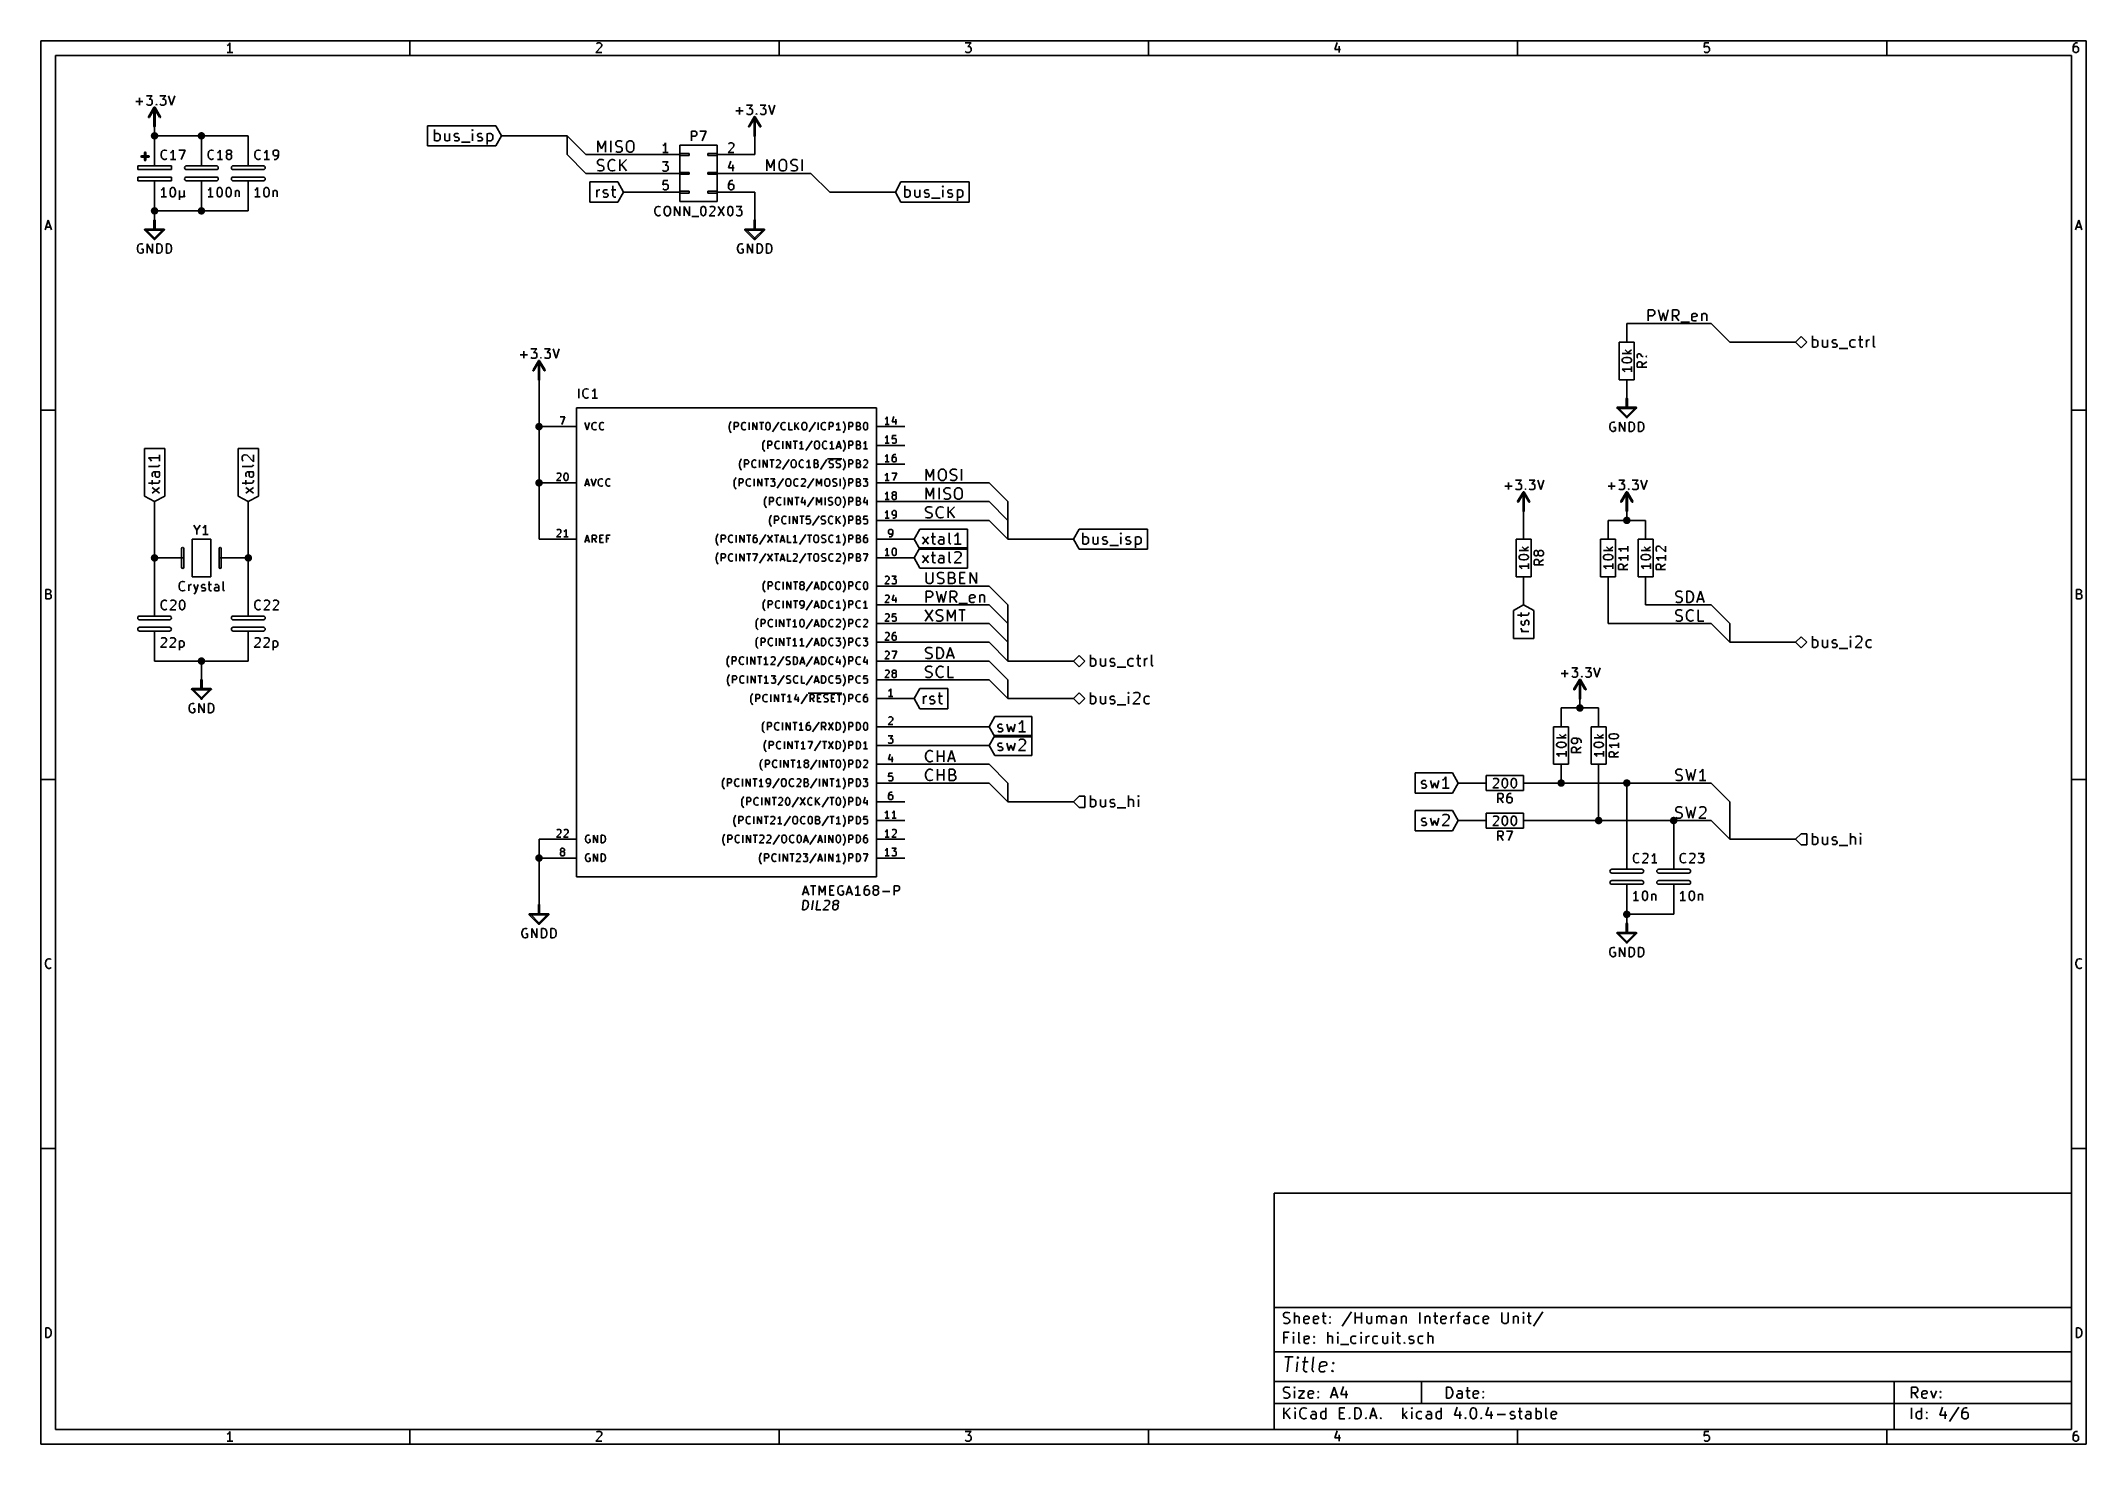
# Model space of a CAD drawing. Extents: x 10 to 287, y -200 to -10.
import ezdxf

# ---------------------------------------------------------------- set-up
doc = ezdxf.new("R2010")
doc.units = 0
doc.header["$MEASUREMENT"] = 0
doc.layers.add('BLACK', color=7, linetype='CONTINUOUS')
doc.layers.add('WHITE', color=7, linetype='CONTINUOUS')

msp = doc.modelspace()

# ---------------------------------------------------------------- linework, layer by layer
at = {"layer": 'Black'}
for p, q in [((10.0076, -10.0076), (10.0076, -200)), ((286.995, -10.0076), (10.0076, -10.0076)), ((35.3822, -10.5918), (35.2552, -10.6426)), ((35.4838, -10.4648), (35.3822, -10.5918)), ((35.6108, -10.287), (35.4838, -10.4648)), ((35.6108, -11.5824), (35.6108, -10.287)), ((59.9948, -11.9888), (59.9948, -10.0076)), ((85.9028, -10.8204), (85.1662, -11.5824)), ((85.2424, -10.3886), (85.2932, -10.3378)), ((85.2932, -10.3378), (85.4202, -10.287)), ((85.4202, -10.287), (85.725, -10.287)), ((85.725, -10.287), (85.852, -10.3378)), ((85.852, -10.3378), (85.9028, -10.3886)), ((85.9028, -10.3886), (85.979, -10.5156)), ((85.979, -10.6426), (85.9028, -10.8204)), ((85.979, -10.5156), (85.979, -10.6426)), ((110.007, -11.9888), (110.007, -10.0076)), ((135.179, -10.287), (135.992, -10.287)), ((135.992, -10.287), (135.56, -10.7696)), ((135.56, -10.7696), (135.738, -10.7696)), ((135.738, -10.7696), (135.865, -10.8204)), ((135.865, -10.8204), (135.915, -10.8966)), ((135.915, -10.8966), (135.992, -11.0236)), ((135.992, -11.0236), (135.992, -11.3284)), ((159.995, -11.9888), (159.995, -10.0076)), ((185.547, -10.2108), (185.242, -11.1506)), ((185.852, -10.7188), (185.852, -11.5824)), ((210.007, -11.9888), (210.007, -10.0076)), ((235.306, -10.287), (235.255, -10.8966)), ((235.255, -10.8966), (235.306, -10.8204)), ((235.915, -10.287), (235.306, -10.287)), ((235.306, -10.8204), (235.433, -10.7696)), ((235.433, -10.7696), (235.737, -10.7696)), ((235.737, -10.7696), (235.864, -10.8204)), ((235.864, -10.8204), (235.915, -10.8966)), ((235.915, -10.8966), (235.991, -11.0236)), ((235.991, -11.0236), (235.991, -11.3284)), ((259.994, -11.9888), (259.994, -10.0076)), ((285.293, -10.5918), (285.242, -10.8204)), ((285.242, -10.8204), (285.242, -11.3284)), ((285.293, -10.8966), (285.242, -11.0236)), ((285.42, -10.3886), (285.293, -10.5918)), ((285.369, -10.8204), (285.293, -10.8966)), ((285.471, -10.7696), (285.369, -10.8204)), ((285.471, -10.3378), (285.42, -10.3886)), ((285.598, -10.287), (285.471, -10.3378)), ((285.725, -10.7696), (285.471, -10.7696)), ((285.852, -10.287), (285.598, -10.287)), ((285.852, -10.8204), (285.725, -10.7696)), ((285.902, -10.8966), (285.852, -10.8204)), ((285.979, -11.0236), (285.902, -10.8966)), ((285.979, -11.3284), (285.979, -11.0236)), ((286.995, -200), (286.995, -10.0076)), ((11.9888, -11.9888), (11.9888, -198.018)), ((285.013, -11.9888), (11.9888, -11.9888)), ((35.9918, -11.5824), (35.2552, -11.5824)), ((85.1662, -11.5824), (85.979, -11.5824)), ((135.255, -11.5062), (135.179, -11.4554)), ((135.382, -11.5824), (135.255, -11.5062)), ((135.738, -11.5824), (135.382, -11.5824)), ((135.865, -11.5062), (135.738, -11.5824)), ((135.915, -11.4554), (135.865, -11.5062)), ((135.992, -11.3284), (135.915, -11.4554)), ((185.242, -11.1506), (186.03, -11.1506)), ((235.306, -11.5062), (235.255, -11.4554)), ((235.433, -11.5824), (235.306, -11.5062)), ((235.737, -11.5824), (235.433, -11.5824)), ((235.864, -11.5062), (235.737, -11.5824)), ((235.915, -11.4554), (235.864, -11.5062)), ((235.991, -11.3284), (235.915, -11.4554)), ((285.013, -198.018), (285.013, -11.9888)), ((285.242, -11.3284), (285.293, -11.4554)), ((285.293, -11.4554), (285.369, -11.5062)), ((285.369, -11.5062), (285.471, -11.5824)), ((285.471, -11.5824), (285.725, -11.5824)), ((285.725, -11.5824), (285.852, -11.5062)), ((285.852, -11.5062), (285.902, -11.4554)), ((285.902, -11.4554), (285.979, -11.3284)), ((22.86, -18.2118), (23.8252, -18.2118)), ((23.3426, -18.6944), (23.3426, -17.7292)), ((24.3078, -17.4244), (25.0952, -17.4244)), ((24.384, -18.6182), (24.3078, -18.5674)), ((24.4856, -18.6944), (24.384, -18.6182)), ((24.8666, -18.6944), (24.4856, -18.6944)), ((24.5872, -20.2692), (25.3238, -19.0246)), ((25.0952, -17.4244), (24.6634, -17.907)), ((24.6634, -17.907), (24.8666, -17.907)), ((24.7142, -20.3454), (25.4508, -19.1008)), ((24.8666, -17.907), (24.9682, -17.9578)), ((24.9682, -18.6182), (24.8666, -18.6944)), ((24.9682, -17.9578), (25.0444, -18.0086)), ((25.0444, -18.5674), (24.9682, -18.6182)), ((25.0444, -18.0086), (25.0952, -18.1356)), ((25.0952, -18.4404), (25.0444, -18.5674)), ((25.0952, -18.1356), (25.0952, -18.4404)), ((25.3238, -21.59), (25.3238, -19.05)), ((25.3492, -19.1008), (26.0858, -20.3454)), ((25.4762, -19.0246), (26.2128, -20.2692)), ((25.4762, -21.59), (25.4762, -19.05)), ((25.6032, -18.6182), (25.654, -18.5674)), ((25.654, -18.6944), (25.6032, -18.6182)), ((25.654, -18.5674), (25.7048, -18.6182)), ((25.654, -18.5674), (25.654, -18.6944)), ((25.7048, -18.6182), (25.654, -18.6944)), ((26.1366, -17.4244), (26.924, -17.4244)), ((26.2128, -18.6182), (26.1366, -18.5674)), ((26.3144, -18.6944), (26.2128, -18.6182)), ((26.6954, -18.6944), (26.3144, -18.6944)), ((26.924, -17.4244), (26.4922, -17.907)), ((26.4922, -17.907), (26.6954, -17.907)), ((26.6954, -17.907), (26.797, -17.9578)), ((26.797, -18.6182), (26.6954, -18.6944)), ((26.797, -17.9578), (26.8732, -18.0086)), ((26.8732, -18.5674), (26.797, -18.6182)), ((26.8732, -18.0086), (26.924, -18.1356)), ((26.924, -18.4404), (26.8732, -18.5674)), ((26.924, -18.1356), (26.924, -18.4404)), ((27.305, -17.4244), (27.7114, -18.6944)), ((27.7114, -18.6944), (28.1432, -17.4244)), ((104.623, -19.9644), (104.623, -18.9992)), ((105.588, -18.6944), (106.375, -18.6944)), ((106.375, -18.6944), (105.943, -19.177)), ((105.943, -19.177), (106.147, -19.177)), ((106.147, -19.177), (106.248, -19.2278)), ((106.248, -19.2278), (106.324, -19.2786)), ((106.324, -19.2786), (106.375, -19.4056)), ((107.417, -18.6944), (108.204, -18.6944)), ((108.204, -18.6944), (107.772, -19.177)), ((107.772, -19.177), (107.975, -19.177)), ((107.975, -19.177), (108.077, -19.2278)), ((108.077, -19.2278), (108.153, -19.2786)), ((108.153, -19.2786), (108.204, -19.4056)), ((108.585, -18.6944), (108.991, -19.9644)), ((108.991, -19.9644), (109.423, -18.6944)), ((25.4, -21.59), (25.4, -24.13)), ((71.628, -21.4884), (62.3824, -21.4884)), ((62.3824, -21.4884), (62.3824, -22.86)), ((63.3222, -23.5458), (63.3222, -22.0218)), ((68.4784, -22.0218), (68.4022, -22.098)), ((68.4022, -22.098), (68.4784, -22.1742)), ((68.5546, -22.098), (68.4784, -22.0218)), ((68.4784, -22.0218), (68.4784, -22.1742)), ((68.4784, -22.1742), (68.5546, -22.098)), ((72.39, -22.86), (71.628, -21.4884)), ((104.14, -19.4818), (105.105, -19.4818)), ((105.664, -19.8882), (105.588, -19.8374)), ((105.766, -19.9644), (105.664, -19.8882)), ((106.147, -19.9644), (105.766, -19.9644)), ((105.867, -21.5392), (106.604, -20.2946)), ((105.994, -21.6154), (106.731, -20.3708)), ((106.248, -19.8882), (106.147, -19.9644)), ((106.324, -19.8374), (106.248, -19.8882)), ((106.375, -19.7104), (106.324, -19.8374)), ((106.375, -19.4056), (106.375, -19.7104)), ((106.604, -22.86), (106.604, -20.32)), ((106.629, -20.3708), (107.366, -21.6154)), ((106.756, -20.2946), (107.493, -21.5392)), ((106.756, -22.86), (106.756, -20.32)), ((106.883, -19.8882), (106.934, -19.8374)), ((106.934, -19.9644), (106.883, -19.8882)), ((106.934, -19.8374), (106.985, -19.8882)), ((106.934, -19.8374), (106.934, -19.9644)), ((106.985, -19.8882), (106.934, -19.9644)), ((107.493, -19.8882), (107.417, -19.8374)), ((107.594, -19.9644), (107.493, -19.8882)), ((107.975, -19.9644), (107.594, -19.9644)), ((108.077, -19.8882), (107.975, -19.9644)), ((108.153, -19.8374), (108.077, -19.8882)), ((108.204, -19.7104), (108.153, -19.8374)), ((108.204, -19.4056), (108.204, -19.7104)), ((25.4, -22.86), (38.1, -22.86)), ((25.4, -26.924), (25.4, -24.13)), ((31.75, -22.86), (31.75, -24.13)), ((31.75, -26.924), (31.75, -24.13)), ((38.1, -22.86), (38.1, -24.13)), ((38.1, -26.924), (38.1, -24.13)), ((62.3824, -22.86), (62.3824, -24.2316)), ((62.3824, -24.2316), (71.628, -24.2316)), ((63.3222, -22.606), (63.4746, -22.5298)), ((63.4746, -23.5458), (63.3222, -23.4696)), ((63.4746, -22.5298), (63.754, -22.5298)), ((63.754, -23.5458), (63.4746, -23.5458)), ((63.754, -22.5298), (63.9064, -22.606)), ((63.9064, -23.4696), (63.754, -23.5458)), ((63.9064, -22.606), (63.9826, -22.6822)), ((63.9826, -23.3934), (63.9064, -23.4696)), ((63.9826, -22.6822), (64.0588, -22.8346)), ((64.0588, -23.2664), (63.9826, -23.3934)), ((64.0588, -22.8346), (64.0588, -23.2664)), ((64.6938, -22.5298), (64.6938, -23.3426)), ((64.6938, -23.3426), (64.77, -23.4696)), ((64.77, -23.4696), (64.9224, -23.5458)), ((64.9224, -23.5458), (65.1256, -23.5458)), ((65.1256, -23.5458), (65.278, -23.4696)), ((65.278, -23.4696), (65.3542, -23.3934)), ((65.3542, -22.5298), (65.3542, -23.5458)), ((65.9892, -22.7584), (66.0654, -22.606)), ((65.9892, -22.8346), (65.9892, -22.7584)), ((66.0654, -22.9616), (65.9892, -22.8346)), ((65.9892, -23.4696), (66.1416, -23.5458)), ((66.0654, -22.606), (66.2178, -22.5298)), ((66.2178, -23.0378), (66.0654, -22.9616)), ((66.1416, -23.5458), (66.4464, -23.5458)), ((66.2178, -22.5298), (66.4464, -22.5298)), ((66.4464, -23.0378), (66.2178, -23.0378)), ((66.4464, -22.5298), (66.5734, -22.606)), ((66.5734, -23.114), (66.4464, -23.0378)), ((66.4464, -23.5458), (66.5734, -23.4696)), ((66.6496, -23.2664), (66.5734, -23.114)), ((66.5734, -23.4696), (66.6496, -23.3426)), ((66.6496, -23.3426), (66.6496, -23.2664)), ((66.9544, -23.6982), (68.1228, -23.6982)), ((68.4784, -23.5458), (68.4784, -22.5298)), ((69.1388, -22.7584), (69.215, -22.606)), ((69.1388, -22.8346), (69.1388, -22.7584)), ((69.215, -22.9616), (69.1388, -22.8346)), ((69.1388, -23.4696), (69.2912, -23.5458)), ((69.215, -22.606), (69.3674, -22.5298)), ((69.3674, -23.0378), (69.215, -22.9616)), ((69.2912, -23.5458), (69.596, -23.5458)), ((69.3674, -22.5298), (69.596, -22.5298)), ((69.596, -23.0378), (69.3674, -23.0378)), ((69.596, -22.5298), (69.723, -22.606)), ((69.723, -23.114), (69.596, -23.0378)), ((69.596, -23.5458), (69.723, -23.4696)), ((69.7992, -23.2664), (69.723, -23.114)), ((69.723, -23.4696), (69.7992, -23.3426)), ((69.7992, -23.3426), (69.7992, -23.2664)), ((70.4596, -22.5298), (70.4596, -24.0538)), ((70.4596, -22.606), (70.612, -22.5298)), ((70.612, -23.5458), (70.4596, -23.4696)), ((70.612, -22.5298), (70.8914, -22.5298)), ((70.8914, -23.5458), (70.612, -23.5458)), ((70.8914, -22.5298), (71.0438, -22.606)), ((71.0438, -23.4696), (70.8914, -23.5458)), ((71.0438, -22.606), (71.12, -22.6822)), ((71.12, -23.3934), (71.0438, -23.4696)), ((71.12, -22.6822), (71.1962, -22.8346)), ((71.1962, -23.2664), (71.12, -23.3934)), ((71.1962, -22.8346), (71.1962, -23.2664)), ((71.628, -24.2316), (72.39, -22.86)), ((81.28, -22.86), (72.39, -22.86)), ((81.28, -22.86), (83.82, -25.4)), ((81.28, -25.4), (81.28, -22.86)), ((94.361, -24.13), (94.2594, -24.1808)), ((94.488, -24.003), (94.361, -24.13)), ((94.615, -23.8252), (94.488, -24.003)), ((94.615, -25.0952), (94.615, -23.8252)), ((96.52, -24.13), (96.52, -31.75)), ((101.6, -24.13), (96.52, -24.13)), ((101.6, -31.75), (101.6, -24.13)), ((103.81, -24.3586), (103.073, -25.0952)), ((103.149, -23.9268), (103.2, -23.876)), ((103.2, -23.876), (103.327, -23.8252)), ((103.327, -23.8252), (103.632, -23.8252)), ((103.632, -23.8252), (103.734, -23.876)), ((103.734, -23.876), (103.81, -23.9268)), ((103.81, -23.9268), (103.861, -24.0538)), ((103.861, -24.1808), (103.81, -24.3586)), ((103.861, -24.0538), (103.861, -24.1808)), ((106.68, -25.4), (106.68, -22.86)), ((23.114, -27.432), (23.114, -26.924)), ((23.114, -26.924), (23.114, -27.432)), ((27.686, -26.924), (23.114, -26.924)), ((23.114, -26.924), (27.686, -26.924)), ((23.114, -27.432), (27.686, -27.432)), ((27.686, -27.432), (23.114, -27.432)), ((23.622, -25.5778), (24.638, -25.5778)), ((23.622, -25.7302), (24.638, -25.7302)), ((24.0538, -26.162), (24.0538, -25.146)), ((24.2062, -26.162), (24.2062, -25.146)), ((27.686, -26.924), (27.686, -27.432)), ((27.686, -27.432), (27.686, -26.924)), ((29.718, -26.924), (33.782, -26.924)), ((29.718, -27.432), (33.782, -27.432)), ((36.068, -26.924), (40.132, -26.924)), ((36.068, -27.432), (40.132, -27.432)), ((81.28, -25.4), (83.82, -27.94)), ((83.82, -25.4), (92.71, -25.4)), ((96.52, -25.4), (92.71, -25.4)), ((94.1832, -26.3652), (94.9706, -26.3652)), ((94.2594, -27.559), (94.1832, -27.5082)), ((94.9706, -25.0952), (94.2594, -25.0952)), ((94.361, -27.6352), (94.2594, -27.559)), ((94.742, -27.6352), (94.361, -27.6352)), ((94.9706, -26.3652), (94.5388, -26.8478)), ((94.5388, -26.8478), (94.742, -26.8478)), ((94.742, -26.8478), (94.8436, -26.8986)), ((94.8436, -27.559), (94.742, -27.6352)), ((94.8436, -26.8986), (94.9198, -26.9494)), ((94.9198, -27.5082), (94.8436, -27.559)), ((94.9198, -26.9494), (94.9706, -27.0764)), ((94.9706, -27.3812), (94.9198, -27.5082)), ((94.9706, -27.0764), (94.9706, -27.3812)), ((96.52, -25.273), (96.52, -25.527)), ((97.79, -25.273), (96.52, -25.273)), ((96.52, -25.527), (97.79, -25.527)), ((97.79, -25.527), (97.79, -25.273)), ((100.33, -25.273), (100.33, -25.527)), ((101.6, -25.273), (100.33, -25.273)), ((100.33, -25.527), (101.6, -25.527)), ((101.6, -25.527), (101.6, -25.273)), ((101.6, -25.4), (105.41, -25.4)), ((103.073, -25.0952), (103.861, -25.0952)), ((103.429, -26.289), (103.149, -27.2034)), ((103.149, -27.2034), (103.911, -27.2034)), ((103.734, -26.7716), (103.734, -27.6352)), ((105.41, -25.4), (106.68, -25.4)), ((23.114, -28.956), (23.114, -28.448)), ((23.114, -28.448), (27.686, -28.448)), ((27.686, -28.956), (23.114, -28.956)), ((25.4, -28.956), (25.4, -31.75)), ((26.3906, -30.1752), (26.289, -30.226)), ((26.5176, -30.0482), (26.3906, -30.1752)), ((26.6446, -29.8704), (26.5176, -30.0482)), ((26.6446, -31.1404), (26.6446, -29.8704)), ((27.5082, -30.353), (27.559, -30.099)), ((27.5082, -30.6578), (27.5082, -30.353)), ((27.559, -30.099), (27.6098, -29.972)), ((27.6098, -29.972), (27.686, -29.9212)), ((27.686, -28.448), (27.686, -28.956)), ((27.686, -29.9212), (27.7876, -29.8704)), ((27.7876, -29.8704), (27.9146, -29.8704)), ((27.9146, -29.8704), (28.0416, -29.9212)), ((28.0416, -29.9212), (28.0924, -29.972)), ((28.0924, -29.972), (28.1686, -30.099)), ((28.1686, -30.099), (28.2194, -30.353)), ((28.2194, -30.353), (28.2194, -30.6578)), ((28.7782, -30.2768), (28.7782, -31.5468)), ((29.3878, -30.9372), (29.3878, -30.2768)), ((29.718, -28.448), (33.782, -28.448)), ((29.718, -28.956), (33.782, -28.956)), ((31.75, -28.956), (31.75, -31.75)), ((32.7406, -30.1752), (32.639, -30.226)), ((32.8676, -30.0482), (32.7406, -30.1752)), ((32.9946, -29.8704), (32.8676, -30.0482)), ((32.9946, -31.1404), (32.9946, -29.8704)), ((33.8582, -30.353), (33.909, -30.099)), ((33.8582, -30.6578), (33.8582, -30.353)), ((33.909, -30.099), (33.9598, -29.972)), ((33.9598, -29.972), (34.036, -29.9212)), ((34.036, -29.9212), (34.1376, -29.8704)), ((34.1376, -29.8704), (34.2646, -29.8704)), ((34.2646, -29.8704), (34.3916, -29.9212)), ((34.3916, -29.9212), (34.4424, -29.972)), ((34.4424, -29.972), (34.5186, -30.099)), ((34.5186, -30.099), (34.5694, -30.353)), ((34.5694, -30.353), (34.5694, -30.6578)), ((35.0774, -30.353), (35.1282, -30.099)), ((35.0774, -30.6578), (35.0774, -30.353)), ((35.1282, -30.099), (35.179, -29.972)), ((35.179, -29.972), (35.2552, -29.9212)), ((35.2552, -29.9212), (35.3568, -29.8704)), ((35.3568, -29.8704), (35.4838, -29.8704)), ((35.4838, -29.8704), (35.6108, -29.9212)), ((35.6108, -29.9212), (35.6616, -29.972)), ((35.6616, -29.972), (35.7378, -30.099)), ((35.7378, -30.099), (35.7886, -30.353)), ((35.7886, -30.353), (35.7886, -30.6578)), ((36.068, -28.448), (40.132, -28.448)), ((36.068, -28.956), (40.132, -28.956)), ((36.3474, -30.2768), (36.3474, -31.1404)), ((36.3474, -30.4038), (36.3982, -30.353)), ((36.3982, -30.353), (36.5252, -30.2768)), ((36.5252, -30.2768), (36.703, -30.2768)), ((36.703, -30.2768), (36.83, -30.353)), ((36.83, -30.353), (36.8808, -30.4546)), ((36.8808, -30.4546), (36.8808, -31.1404)), ((38.1, -28.956), (38.1, -31.75)), ((39.0906, -30.1752), (38.989, -30.226)), ((39.2176, -30.0482), (39.0906, -30.1752)), ((39.3446, -29.8704), (39.2176, -30.0482)), ((39.3446, -31.1404), (39.3446, -29.8704)), ((40.2082, -30.353), (40.259, -30.099)), ((40.2082, -30.6578), (40.2082, -30.353)), ((40.259, -30.099), (40.3098, -29.972)), ((40.3098, -29.972), (40.386, -29.9212)), ((40.386, -29.9212), (40.4876, -29.8704)), ((40.4876, -29.8704), (40.6146, -29.8704)), ((40.6146, -29.8704), (40.7416, -29.9212)), ((40.7416, -29.9212), (40.7924, -29.972)), ((40.7924, -29.972), (40.8686, -30.099)), ((40.8686, -30.099), (40.9194, -30.353)), ((40.9194, -30.353), (40.9194, -30.6578)), ((41.4782, -30.2768), (41.4782, -31.1404)), ((41.4782, -30.4038), (41.529, -30.353)), ((41.529, -30.353), (41.656, -30.2768)), ((41.656, -30.2768), (41.8338, -30.2768)), ((41.8338, -30.2768), (41.9608, -30.353)), ((41.9608, -30.353), (42.0116, -30.4546)), ((42.0116, -30.4546), (42.0116, -31.1404)), ((83.82, -27.94), (92.71, -27.94)), ((88.138, -29.1084), (84.3534, -29.1084)), ((84.3534, -29.1084), (84.3534, -30.48)), ((85.2932, -31.1658), (85.2932, -30.1498)), ((85.2932, -30.4546), (85.3694, -30.3022)), ((85.3694, -30.3022), (85.4456, -30.226)), ((85.4456, -30.226), (85.598, -30.1498)), ((85.598, -30.1498), (85.725, -30.1498)), ((86.1568, -30.3784), (86.233, -30.226)), ((86.1568, -30.4546), (86.1568, -30.3784)), ((86.233, -30.5816), (86.1568, -30.4546)), ((86.233, -30.226), (86.3854, -30.1498)), ((86.3854, -30.1498), (86.614, -30.1498)), ((86.614, -30.1498), (86.741, -30.226)), ((87.2744, -30.1498), (87.8586, -30.1498)), ((87.4776, -29.6418), (87.4776, -30.9626)), ((88.9, -30.48), (88.138, -29.1084)), ((96.52, -27.94), (92.71, -27.94)), ((94.3102, -28.9052), (94.2594, -29.4894)), ((94.2594, -29.4894), (94.3102, -29.4386)), ((94.3102, -30.099), (94.2594, -30.0482)), ((94.9198, -28.9052), (94.3102, -28.9052)), ((94.3102, -29.4386), (94.4372, -29.3878)), ((94.4372, -30.1752), (94.3102, -30.099)), ((94.4372, -29.3878), (94.742, -29.3878)), ((94.742, -30.1752), (94.4372, -30.1752)), ((94.742, -29.3878), (94.8436, -29.4386)), ((94.8436, -30.099), (94.742, -30.1752)), ((94.8436, -29.4386), (94.9198, -29.4894)), ((94.9198, -30.0482), (94.8436, -30.099)), ((94.9198, -29.4894), (94.9706, -29.6164)), ((94.9706, -29.9212), (94.9198, -30.0482)), ((94.9706, -29.6164), (94.9706, -29.9212)), ((96.52, -27.813), (96.52, -28.067)), ((97.79, -27.813), (96.52, -27.813)), ((96.52, -28.067), (97.79, -28.067)), ((96.52, -30.353), (96.52, -30.607)), ((97.79, -30.353), (96.52, -30.353)), ((97.79, -28.067), (97.79, -27.813)), ((97.79, -30.607), (97.79, -30.353)), ((100.33, -27.813), (100.33, -28.067)), ((101.6, -27.813), (100.33, -27.813)), ((100.33, -28.067), (101.6, -28.067)), ((100.33, -30.353), (100.33, -30.607)), ((101.6, -30.353), (100.33, -30.353)), ((101.6, -28.067), (101.6, -27.813)), ((101.6, -27.94), (105.41, -27.94)), ((101.6, -30.607), (101.6, -30.353)), ((103.2, -29.21), (103.149, -29.4386)), ((103.149, -29.4386), (103.149, -29.9212)), ((103.2, -29.4894), (103.149, -29.6164)), ((103.149, -29.9212), (103.2, -30.0482)), ((103.327, -29.0068), (103.2, -29.21)), ((103.251, -29.4386), (103.2, -29.4894)), ((103.2, -30.0482), (103.251, -30.099)), ((103.378, -29.3878), (103.251, -29.4386)), ((103.251, -30.099), (103.378, -30.1752)), ((103.378, -28.956), (103.327, -29.0068)), ((103.505, -28.9052), (103.378, -28.956)), ((103.632, -29.3878), (103.378, -29.3878)), ((103.378, -30.1752), (103.632, -30.1752)), ((103.734, -28.9052), (103.505, -28.9052)), ((103.734, -29.4386), (103.632, -29.3878)), ((103.632, -30.1752), (103.734, -30.099)), ((103.81, -29.4894), (103.734, -29.4386)), ((103.734, -30.099), (103.81, -30.0482)), ((103.861, -29.6164), (103.81, -29.4894)), ((103.81, -30.0482), (103.861, -29.9212)), ((103.861, -29.9212), (103.861, -29.6164)), ((105.41, -27.94), (114.3, -27.94)), ((114.3, -27.94), (116.84, -30.48)), ((126.492, -29.1084), (125.73, -30.48)), ((135.738, -29.1084), (126.492, -29.1084)), ((127, -31.1658), (127, -29.6418)), ((127, -30.226), (127.152, -30.1498)), ((127.152, -30.1498), (127.432, -30.1498)), ((127.432, -30.1498), (127.584, -30.226)), ((127.584, -30.226), (127.66, -30.3022)), ((127.66, -30.3022), (127.737, -30.4546)), ((127.737, -30.4546), (127.737, -30.8864)), ((128.372, -30.1498), (128.372, -30.9626)), ((129.032, -30.1498), (129.032, -31.1658)), ((129.667, -30.3784), (129.743, -30.226)), ((129.667, -30.4546), (129.667, -30.3784)), ((129.743, -30.5816), (129.667, -30.4546)), ((129.743, -30.226), (129.896, -30.1498)), ((129.896, -30.1498), (130.124, -30.1498)), ((130.124, -30.1498), (130.251, -30.226)), ((132.156, -29.6418), (132.08, -29.718)), ((132.08, -29.718), (132.156, -29.7942)), ((132.232, -29.718), (132.156, -29.6418)), ((132.156, -29.6418), (132.156, -29.7942)), ((132.156, -29.7942), (132.232, -29.718)), ((132.156, -31.1658), (132.156, -30.1498)), ((132.817, -30.3784), (132.893, -30.226)), ((132.817, -30.4546), (132.817, -30.3784)), ((132.893, -30.5816), (132.817, -30.4546)), ((132.893, -30.226), (133.045, -30.1498)), ((133.045, -30.1498), (133.274, -30.1498)), ((133.274, -30.1498), (133.401, -30.226)), ((134.137, -30.1498), (134.137, -31.6738)), ((134.137, -30.226), (134.29, -30.1498)), ((134.29, -30.1498), (134.569, -30.1498)), ((134.569, -30.1498), (134.722, -30.226)), ((134.722, -30.226), (134.798, -30.3022)), ((134.798, -30.3022), (134.874, -30.4546)), ((134.874, -30.4546), (134.874, -30.8864)), ((135.738, -30.48), (135.738, -29.1084)), ((25.4, -31.75), (25.4, -34.29)), ((25.4, -33.02), (38.1, -33.02)), ((27.0002, -31.1404), (26.289, -31.1404)), ((27.559, -30.8864), (27.5082, -30.6578)), ((27.6098, -31.0134), (27.559, -30.8864)), ((27.686, -31.0642), (27.6098, -31.0134)), ((27.7876, -31.1404), (27.686, -31.0642)), ((27.9146, -31.1404), (27.7876, -31.1404)), ((28.0416, -31.0642), (27.9146, -31.1404)), ((28.0924, -31.0134), (28.0416, -31.0642)), ((28.1686, -30.8864), (28.0924, -31.0134)), ((28.2194, -30.6578), (28.1686, -30.8864)), ((28.7782, -30.9372), (28.829, -31.0642)), ((28.829, -31.0642), (28.956, -31.1404)), ((28.956, -31.1404), (29.21, -31.1404)), ((29.21, -31.1404), (29.3116, -31.0642)), ((29.3116, -31.0642), (29.3878, -30.9372)), ((29.3878, -30.9372), (29.4386, -31.0642)), ((29.4386, -31.0642), (29.5656, -31.1404)), ((31.75, -31.75), (31.75, -33.02)), ((33.3502, -31.1404), (32.639, -31.1404)), ((33.909, -30.8864), (33.8582, -30.6578)), ((33.9598, -31.0134), (33.909, -30.8864)), ((34.036, -31.0642), (33.9598, -31.0134)), ((34.1376, -31.1404), (34.036, -31.0642)), ((34.2646, -31.1404), (34.1376, -31.1404)), ((34.3916, -31.0642), (34.2646, -31.1404)), ((34.4424, -31.0134), (34.3916, -31.0642)), ((34.5186, -30.8864), (34.4424, -31.0134)), ((34.5694, -30.6578), (34.5186, -30.8864)), ((35.1282, -30.8864), (35.0774, -30.6578)), ((35.179, -31.0134), (35.1282, -30.8864)), ((35.2552, -31.0642), (35.179, -31.0134)), ((35.3568, -31.1404), (35.2552, -31.0642)), ((35.4838, -31.1404), (35.3568, -31.1404)), ((35.6108, -31.0642), (35.4838, -31.1404)), ((35.6616, -31.0134), (35.6108, -31.0642)), ((35.7378, -30.8864), (35.6616, -31.0134)), ((35.7886, -30.6578), (35.7378, -30.8864)), ((38.1, -33.02), (38.1, -31.75)), ((39.7002, -31.1404), (38.989, -31.1404)), ((40.259, -30.8864), (40.2082, -30.6578)), ((40.3098, -31.0134), (40.259, -30.8864)), ((40.386, -31.0642), (40.3098, -31.0134)), ((40.4876, -31.1404), (40.386, -31.0642)), ((40.6146, -31.1404), (40.4876, -31.1404)), ((40.7416, -31.0642), (40.6146, -31.1404)), ((40.7924, -31.0134), (40.7416, -31.0642)), ((40.8686, -30.8864), (40.7924, -31.0134)), ((40.9194, -30.6578), (40.8686, -30.8864)), ((84.3534, -30.48), (84.3534, -31.8516)), ((84.3534, -31.8516), (88.138, -31.8516)), ((86.1568, -31.0896), (86.3092, -31.1658)), ((86.3854, -30.6578), (86.233, -30.5816)), ((86.3092, -31.1658), (86.614, -31.1658)), ((86.614, -30.6578), (86.3854, -30.6578)), ((86.741, -30.734), (86.614, -30.6578)), ((86.614, -31.1658), (86.741, -31.0896)), ((86.8172, -30.8864), (86.741, -30.734)), ((86.741, -31.0896), (86.8172, -30.9626)), ((86.8172, -30.9626), (86.8172, -30.8864)), ((87.4776, -30.9626), (87.5538, -31.0896)), ((87.5538, -31.0896), (87.7062, -31.1658)), ((87.7062, -31.1658), (87.8586, -31.1658)), ((88.138, -31.8516), (88.9, -30.48)), ((88.9, -30.48), (92.71, -30.48)), ((96.52, -30.48), (92.71, -30.48)), ((93.1672, -32.9438), (93.218, -32.7152)), ((93.1672, -33.1216), (93.1672, -32.9438)), ((93.218, -33.3756), (93.1672, -33.1216)), ((93.218, -32.7152), (93.2688, -32.5882)), ((93.2688, -32.5882), (93.3958, -32.4612)), ((93.3958, -32.4612), (93.5736, -32.4104)), ((93.5736, -32.4104), (93.7006, -32.4104)), ((93.7006, -32.4104), (93.8784, -32.4612)), ((93.8784, -32.4612), (93.9292, -32.512)), ((94.4372, -32.8168), (94.488, -32.5882)), ((94.4372, -33.2486), (94.4372, -32.8168)), ((94.488, -32.5882), (94.615, -32.4612)), ((94.615, -32.4612), (94.7166, -32.4104)), ((94.7166, -32.4104), (94.9706, -32.4104)), ((94.9706, -32.4104), (95.0976, -32.4612)), ((95.0976, -32.4612), (95.1992, -32.5882)), ((95.1992, -32.5882), (95.2754, -32.8168)), ((95.2754, -32.8168), (95.2754, -33.2486)), ((95.8088, -33.6804), (95.8088, -32.4104)), ((95.8088, -32.4104), (96.52, -33.6804)), ((96.52, -30.607), (97.79, -30.607)), ((96.52, -31.75), (101.6, -31.75)), ((96.52, -33.6804), (96.52, -32.4104)), ((97.1296, -33.6804), (97.1296, -32.4104)), ((97.1296, -32.4104), (97.8408, -33.6804)), ((97.8408, -33.6804), (97.8408, -32.4104)), ((99.3648, -32.893), (99.4156, -32.639)), ((99.3648, -33.1978), (99.3648, -32.893)), ((99.4156, -33.4264), (99.3648, -33.1978)), ((99.4156, -32.639), (99.4664, -32.512)), ((99.4664, -32.512), (99.5426, -32.4612)), ((99.5426, -32.4612), (99.6442, -32.4104)), ((99.6442, -32.4104), (99.7712, -32.4104)), ((99.7712, -32.4104), (99.8982, -32.4612)), ((99.8982, -32.4612), (99.949, -32.512)), ((99.949, -32.512), (100.025, -32.639)), ((100.025, -32.639), (100.076, -32.893)), ((100.076, -33.1978), (100.025, -33.4264)), ((100.076, -32.893), (100.076, -33.1978)), ((100.33, -30.607), (101.6, -30.607)), ((101.244, -32.9438), (100.508, -33.6804)), ((100.584, -32.512), (100.635, -32.4612)), ((100.635, -32.4612), (100.762, -32.4104)), ((100.762, -32.4104), (101.067, -32.4104)), ((101.067, -32.4104), (101.168, -32.4612)), ((101.168, -32.4612), (101.244, -32.512)), ((101.244, -32.512), (101.295, -32.639)), ((101.295, -32.766), (101.244, -32.9438)), ((101.295, -32.639), (101.295, -32.766)), ((101.6, -30.48), (105.41, -30.48)), ((101.727, -32.4104), (102.565, -33.6804)), ((102.565, -32.4104), (101.727, -33.6804)), ((103.022, -32.893), (103.073, -32.639)), ((103.022, -33.1978), (103.022, -32.893)), ((103.073, -33.4264), (103.022, -33.1978)), ((103.073, -32.639), (103.124, -32.512)), ((103.124, -32.512), (103.2, -32.4612)), ((103.2, -32.4612), (103.302, -32.4104)), ((103.302, -32.4104), (103.429, -32.4104)), ((103.429, -32.4104), (103.556, -32.4612)), ((103.556, -32.4612), (103.607, -32.512)), ((103.607, -32.512), (103.683, -32.639)), ((103.683, -32.639), (103.734, -32.893)), ((103.734, -33.1978), (103.683, -33.4264)), ((103.734, -32.893), (103.734, -33.1978)), ((104.165, -32.4104), (104.953, -32.4104)), ((104.953, -32.4104), (104.521, -32.893)), ((104.521, -32.893), (104.724, -32.893)), ((104.724, -32.893), (104.826, -32.9438)), ((104.826, -32.9438), (104.902, -32.9946)), ((104.902, -32.9946), (104.953, -33.1216)), ((104.953, -33.1216), (104.953, -33.4264)), ((105.41, -30.48), (106.68, -30.48)), ((106.68, -30.48), (106.68, -34.29)), ((116.84, -30.48), (125.73, -30.48)), ((125.73, -30.48), (126.492, -31.8516)), ((126.492, -31.8516), (135.738, -31.8516)), ((127.152, -31.1658), (127, -31.0896)), ((127.432, -31.1658), (127.152, -31.1658)), ((127.584, -31.0896), (127.432, -31.1658)), ((127.66, -31.0134), (127.584, -31.0896)), ((127.737, -30.8864), (127.66, -31.0134)), ((128.372, -30.9626), (128.448, -31.0896)), ((128.448, -31.0896), (128.6, -31.1658)), ((128.6, -31.1658), (128.803, -31.1658)), ((128.803, -31.1658), (128.956, -31.0896)), ((128.956, -31.0896), (129.032, -31.0134)), ((129.667, -31.0896), (129.819, -31.1658)), ((129.896, -30.6578), (129.743, -30.5816)), ((129.819, -31.1658), (130.124, -31.1658)), ((130.124, -30.6578), (129.896, -30.6578)), ((130.251, -30.734), (130.124, -30.6578)), ((130.124, -31.1658), (130.251, -31.0896)), ((130.327, -30.8864), (130.251, -30.734)), ((130.251, -31.0896), (130.327, -30.9626)), ((130.327, -30.9626), (130.327, -30.8864)), ((130.632, -31.3182), (131.801, -31.3182)), ((132.817, -31.0896), (132.969, -31.1658)), ((133.045, -30.6578), (132.893, -30.5816)), ((132.969, -31.1658), (133.274, -31.1658)), ((133.274, -30.6578), (133.045, -30.6578)), ((133.401, -30.734), (133.274, -30.6578)), ((133.274, -31.1658), (133.401, -31.0896)), ((133.477, -30.8864), (133.401, -30.734)), ((133.401, -31.0896), (133.477, -30.9626)), ((133.477, -30.9626), (133.477, -30.8864)), ((134.29, -31.1658), (134.137, -31.0896)), ((134.569, -31.1658), (134.29, -31.1658)), ((134.722, -31.0896), (134.569, -31.1658)), ((134.798, -31.0134), (134.722, -31.0896)), ((134.874, -30.8864), (134.798, -31.0134)), ((135.738, -31.8516), (135.738, -30.48)), ((10.5664, -35.5854), (10.9982, -34.29)), ((10.6934, -35.2044), (11.303, -35.2044)), ((10.9982, -34.29), (11.43, -35.5854)), ((25.3492, -36.8808), (24.0792, -35.6108)), ((24.13, -35.4838), (25.4, -35.4838)), ((24.13, -35.6362), (25.4, -35.6362)), ((25.4508, -36.7792), (24.1808, -35.5092)), ((25.3238, -35.56), (25.3238, -34.29)), ((26.6192, -35.5092), (25.3492, -36.7792)), ((25.4, -35.4838), (26.67, -35.4838)), ((25.4, -35.6362), (26.67, -35.6362)), ((26.7208, -35.6108), (25.4508, -36.8808)), ((25.4762, -35.56), (25.4762, -34.29)), ((93.2688, -33.4772), (93.218, -33.3756)), ((93.3958, -33.6042), (93.2688, -33.4772)), ((93.5736, -33.6804), (93.3958, -33.6042)), ((93.7006, -33.6804), (93.5736, -33.6804)), ((93.8784, -33.6042), (93.7006, -33.6804)), ((93.9292, -33.5534), (93.8784, -33.6042)), ((94.488, -33.4772), (94.4372, -33.2486)), ((94.615, -33.6042), (94.488, -33.4772)), ((94.7166, -33.6804), (94.615, -33.6042)), ((94.9706, -33.6804), (94.7166, -33.6804)), ((95.0976, -33.6042), (94.9706, -33.6804)), ((95.1992, -33.4772), (95.0976, -33.6042)), ((95.2754, -33.2486), (95.1992, -33.4772)), ((98.1456, -33.782), (99.1108, -33.782)), ((99.4664, -33.5534), (99.4156, -33.4264)), ((99.5426, -33.6042), (99.4664, -33.5534)), ((99.6442, -33.6804), (99.5426, -33.6042)), ((99.7712, -33.6804), (99.6442, -33.6804)), ((99.8982, -33.6042), (99.7712, -33.6804)), ((99.949, -33.5534), (99.8982, -33.6042)), ((100.025, -33.4264), (99.949, -33.5534)), ((100.508, -33.6804), (101.295, -33.6804)), ((103.124, -33.5534), (103.073, -33.4264)), ((103.2, -33.6042), (103.124, -33.5534)), ((103.302, -33.6804), (103.2, -33.6042)), ((103.429, -33.6804), (103.302, -33.6804)), ((103.556, -33.6042), (103.429, -33.6804)), ((103.607, -33.5534), (103.556, -33.6042)), ((103.683, -33.4264), (103.607, -33.5534)), ((104.242, -33.6042), (104.165, -33.5534)), ((104.343, -33.6804), (104.242, -33.6042)), ((104.724, -33.6804), (104.343, -33.6804)), ((104.826, -33.6042), (104.724, -33.6804)), ((104.902, -33.5534), (104.826, -33.6042)), ((104.953, -33.4264), (104.902, -33.5534)), ((106.629, -36.8808), (105.359, -35.6108)), ((105.41, -35.4838), (106.68, -35.4838)), ((105.41, -35.6362), (106.68, -35.6362)), ((106.731, -36.7792), (105.461, -35.5092)), ((106.604, -35.56), (106.604, -34.29)), ((107.899, -35.5092), (106.629, -36.7792)), ((106.68, -35.4838), (107.95, -35.4838)), ((106.68, -35.6362), (107.95, -35.6362)), ((108.001, -35.6108), (106.731, -36.8808)), ((106.756, -35.56), (106.756, -34.29)), ((285.572, -35.5854), (286.004, -34.29)), ((285.699, -35.2044), (286.309, -35.2044)), ((286.004, -34.29), (286.436, -35.5854)), ((23.1394, -37.7952), (23.0886, -38.0238)), ((23.0886, -38.0238), (23.0886, -38.2016)), ((23.0886, -38.2016), (23.1394, -38.4556)), ((23.1902, -37.6682), (23.1394, -37.7952)), ((23.1394, -38.4556), (23.1902, -38.5572)), ((23.3172, -37.5412), (23.1902, -37.6682)), ((23.1902, -38.5572), (23.3172, -38.6842)), ((23.495, -37.4904), (23.3172, -37.5412)), ((23.3172, -38.6842), (23.495, -38.7604)), ((23.6728, -37.4904), (23.495, -37.4904)), ((23.495, -38.7604), (23.622, -38.7604)), ((23.8506, -38.2016), (23.622, -38.2016)), ((23.622, -38.7604), (23.7998, -38.6842)), ((23.7998, -37.5412), (23.6728, -37.4904)), ((23.7998, -38.6842), (23.8506, -38.6334)), ((23.8506, -38.6334), (23.8506, -38.2016)), ((24.4094, -38.7604), (24.4094, -37.4904)), ((24.4094, -37.4904), (25.1206, -38.7604)), ((25.1206, -38.7604), (25.1206, -37.4904)), ((25.7302, -38.7604), (25.7302, -37.4904)), ((25.7302, -37.4904), (26.035, -37.4904)), ((26.035, -38.7604), (25.7302, -38.7604)), ((26.035, -37.4904), (26.2128, -37.5412)), ((26.2128, -38.6842), (26.035, -38.7604)), ((26.2128, -37.5412), (26.3398, -37.6682)), ((26.3398, -38.5572), (26.2128, -38.6842)), ((26.3398, -37.6682), (26.3906, -37.7952)), ((26.3906, -38.4556), (26.3398, -38.5572)), ((26.3906, -37.7952), (26.4414, -38.0238)), ((26.4414, -38.2016), (26.3906, -38.4556)), ((26.4414, -38.0238), (26.4414, -38.2016)), ((27.0002, -38.7604), (27.0002, -37.4904)), ((27.0002, -37.4904), (27.305, -37.4904)), ((27.305, -38.7604), (27.0002, -38.7604)), ((27.305, -37.4904), (27.4828, -37.5412)), ((27.4828, -38.6842), (27.305, -38.7604)), ((27.4828, -37.5412), (27.6098, -37.6682)), ((27.6098, -38.5572), (27.4828, -38.6842)), ((27.6098, -37.6682), (27.6606, -37.7952)), ((27.6606, -38.4556), (27.6098, -38.5572)), ((27.6606, -37.7952), (27.7114, -38.0238)), ((27.7114, -38.2016), (27.6606, -38.4556)), ((27.7114, -38.0238), (27.7114, -38.2016)), ((104.419, -37.7952), (104.369, -38.0238)), ((104.369, -38.0238), (104.369, -38.2016)), ((104.369, -38.2016), (104.419, -38.4556)), ((104.47, -37.6682), (104.419, -37.7952)), ((104.419, -38.4556), (104.47, -38.5572)), ((104.597, -37.5412), (104.47, -37.6682)), ((104.47, -38.5572), (104.597, -38.6842)), ((104.775, -37.4904), (104.597, -37.5412)), ((104.597, -38.6842), (104.775, -38.7604)), ((104.953, -37.4904), (104.775, -37.4904)), ((104.775, -38.7604), (104.902, -38.7604)), ((105.131, -38.2016), (104.902, -38.2016)), ((104.902, -38.7604), (105.08, -38.6842)), ((105.08, -37.5412), (104.953, -37.4904)), ((105.08, -38.6842), (105.131, -38.6334)), ((105.131, -38.6334), (105.131, -38.2016)), ((105.689, -38.7604), (105.689, -37.4904)), ((105.689, -37.4904), (106.401, -38.7604)), ((106.401, -38.7604), (106.401, -37.4904)), ((107.01, -38.7604), (107.01, -37.4904)), ((107.01, -37.4904), (107.315, -37.4904)), ((107.315, -38.7604), (107.01, -38.7604)), ((107.315, -37.4904), (107.493, -37.5412)), ((107.493, -38.6842), (107.315, -38.7604)), ((107.493, -37.5412), (107.62, -37.6682)), ((107.62, -38.5572), (107.493, -38.6842)), ((107.62, -37.6682), (107.671, -37.7952)), ((107.671, -38.4556), (107.62, -38.5572)), ((107.671, -37.7952), (107.721, -38.0238)), ((107.721, -38.2016), (107.671, -38.4556)), ((107.721, -38.0238), (107.721, -38.2016)), ((108.28, -38.7604), (108.28, -37.4904)), ((108.28, -37.4904), (108.585, -37.4904)), ((108.585, -38.7604), (108.28, -38.7604)), ((108.585, -37.4904), (108.763, -37.5412)), ((108.763, -38.6842), (108.585, -38.7604)), ((108.763, -37.5412), (108.89, -37.6682)), ((108.89, -38.5572), (108.763, -38.6842)), ((108.89, -37.6682), (108.941, -37.7952)), ((108.941, -38.4556), (108.89, -38.5572)), ((108.941, -37.7952), (108.991, -38.0238)), ((108.991, -38.2016), (108.941, -38.4556)), ((108.991, -38.0238), (108.991, -38.2016)), ((224.79, -48.26), (236.22, -48.26)), ((224.79, -49.53), (224.79, -48.26)), ((224.79, -50.8), (224.79, -49.53)), ((236.22, -48.26), (238.76, -50.8)), ((74.93, -52.5018), (75.8952, -52.5018)), ((75.4126, -52.9844), (75.4126, -52.0192)), ((76.3778, -51.7144), (77.1652, -51.7144)), ((77.1652, -51.7144), (76.7334, -52.197)), ((76.7334, -52.197), (76.9366, -52.197)), ((76.9366, -52.197), (77.0382, -52.2478)), ((77.0382, -52.2478), (77.1144, -52.2986)), ((77.1144, -52.2986), (77.1652, -52.4256)), ((77.1652, -52.4256), (77.1652, -52.7304)), ((78.2066, -51.7144), (78.994, -51.7144)), ((78.994, -51.7144), (78.5622, -52.197)), ((78.5622, -52.197), (78.7654, -52.197)), ((78.7654, -52.197), (78.867, -52.2478)), ((78.867, -52.2478), (78.9432, -52.2986)), ((78.9432, -52.2986), (78.994, -52.4256)), ((78.994, -52.4256), (78.994, -52.7304)), ((79.375, -51.7144), (79.7814, -52.9844)), ((79.7814, -52.9844), (80.2132, -51.7144)), ((223.774, -55.88), (223.774, -50.8)), ((223.774, -50.8), (225.806, -50.8)), ((225.45, -52.324), (224.18, -52.324)), ((224.587, -51.8414), (225.069, -52.324)), ((224.968, -52.197), (225.45, -51.8414)), ((225.806, -50.8), (225.806, -55.88)), ((238.76, -50.8), (247.65, -50.8)), ((247.65, -50.8), (248.412, -50.038)), ((248.412, -51.562), (247.65, -50.8)), ((248.412, -50.038), (249.174, -50.8)), ((249.174, -50.8), (248.412, -51.562)), ((249.936, -51.4858), (249.936, -49.9618)), ((249.936, -50.546), (250.088, -50.4698)), ((250.088, -51.4858), (249.936, -51.4096)), ((250.088, -50.4698), (250.368, -50.4698)), ((250.368, -51.4858), (250.088, -51.4858)), ((250.368, -50.4698), (250.52, -50.546)), ((250.52, -51.4096), (250.368, -51.4858)), ((250.52, -50.546), (250.596, -50.6222)), ((250.596, -51.3334), (250.52, -51.4096)), ((250.596, -50.6222), (250.673, -50.7746)), ((250.673, -51.2064), (250.596, -51.3334)), ((250.673, -50.7746), (250.673, -51.2064)), ((251.308, -50.4698), (251.308, -51.2826)), ((251.308, -51.2826), (251.384, -51.4096)), ((251.384, -51.4096), (251.536, -51.4858)), ((251.536, -51.4858), (251.739, -51.4858)), ((251.739, -51.4858), (251.892, -51.4096)), ((251.892, -51.4096), (251.968, -51.3334)), ((251.968, -50.4698), (251.968, -51.4858)), ((252.603, -50.6984), (252.679, -50.546)), ((252.603, -50.7746), (252.603, -50.6984)), ((252.679, -50.9016), (252.603, -50.7746)), ((252.603, -51.4096), (252.755, -51.4858)), ((252.679, -50.546), (252.832, -50.4698)), ((252.832, -50.9778), (252.679, -50.9016)), ((252.755, -51.4858), (253.06, -51.4858)), ((252.832, -50.4698), (253.06, -50.4698)), ((253.06, -50.9778), (252.832, -50.9778)), ((253.06, -50.4698), (253.187, -50.546)), ((253.187, -51.054), (253.06, -50.9778)), ((253.06, -51.4858), (253.187, -51.4096)), ((253.263, -51.2064), (253.187, -51.054)), ((253.187, -51.4096), (253.263, -51.2826)), ((253.263, -51.2826), (253.263, -51.2064)), ((253.568, -51.6382), (254.737, -51.6382)), ((255.016, -50.7746), (255.092, -50.6222)), ((255.016, -51.2064), (255.016, -50.7746)), ((255.092, -51.3334), (255.016, -51.2064)), ((255.092, -50.6222), (255.168, -50.546)), ((255.168, -51.4096), (255.092, -51.3334)), ((255.168, -50.546), (255.321, -50.4698)), ((255.321, -51.4858), (255.168, -51.4096)), ((255.321, -50.4698), (255.6, -50.4698)), ((255.6, -51.4858), (255.321, -51.4858)), ((255.6, -50.4698), (255.753, -50.546)), ((255.753, -51.4096), (255.6, -51.4858)), ((256.184, -50.4698), (256.769, -50.4698)), ((256.388, -49.9618), (256.388, -51.2826)), ((256.388, -51.2826), (256.464, -51.4096)), ((256.464, -51.4096), (256.616, -51.4858)), ((256.616, -51.4858), (256.769, -51.4858)), ((257.251, -51.4858), (257.251, -50.4698)), ((257.251, -50.7746), (257.327, -50.6222)), ((257.327, -50.6222), (257.404, -50.546)), ((257.404, -50.546), (257.556, -50.4698)), ((257.556, -50.4698), (257.683, -50.4698)), ((258.191, -51.2826), (258.191, -49.9618)), ((258.267, -51.4096), (258.191, -51.2826)), ((258.42, -51.4858), (258.267, -51.4096)), ((76.454, -52.9082), (76.3778, -52.8574)), ((76.5556, -52.9844), (76.454, -52.9082)), ((76.9366, -52.9844), (76.5556, -52.9844)), ((76.6572, -54.5592), (77.3938, -53.3146)), ((76.7842, -54.6354), (77.5208, -53.3908)), ((77.0382, -52.9082), (76.9366, -52.9844)), ((77.1144, -52.8574), (77.0382, -52.9082)), ((77.1652, -52.7304), (77.1144, -52.8574)), ((77.3938, -55.88), (77.3938, -53.34)), ((77.4192, -53.3908), (78.1558, -54.6354)), ((77.5462, -53.3146), (78.2828, -54.5592)), ((77.5462, -55.88), (77.5462, -53.34)), ((77.6732, -52.9082), (77.724, -52.8574)), ((77.724, -52.9844), (77.6732, -52.9082)), ((77.724, -52.8574), (77.7748, -52.9082)), ((77.724, -52.8574), (77.724, -52.9844)), ((77.7748, -52.9082), (77.724, -52.9844)), ((78.2828, -52.9082), (78.2066, -52.8574)), ((78.3844, -52.9844), (78.2828, -52.9082)), ((78.7654, -52.9844), (78.3844, -52.9844)), ((78.867, -52.9082), (78.7654, -52.9844)), ((78.9432, -52.8574), (78.867, -52.9082)), ((78.994, -52.7304), (78.9432, -52.8574)), ((224.18, -53.1876), (224.231, -53.0606)), ((224.18, -53.3146), (224.18, -53.1876)), ((224.231, -53.4162), (224.18, -53.3146)), ((225.45, -54.4576), (224.18, -54.4576)), ((224.18, -54.4576), (224.358, -54.5846)), ((224.231, -53.0606), (224.282, -53.0098)), ((224.282, -53.4924), (224.231, -53.4162)), ((224.282, -53.0098), (224.409, -52.9336)), ((224.409, -53.5432), (224.282, -53.4924)), ((224.358, -54.5846), (224.485, -54.7116)), ((224.409, -52.9336), (224.663, -52.8828)), ((224.663, -53.594), (224.409, -53.5432)), ((224.485, -54.7116), (224.536, -54.8132)), ((224.663, -52.8828), (224.968, -52.8828)), ((224.968, -53.594), (224.663, -53.594)), ((224.968, -52.8828), (225.196, -52.9336)), ((225.196, -53.5432), (224.968, -53.594)), ((225.196, -52.9336), (225.323, -53.0098)), ((225.323, -53.4924), (225.196, -53.5432)), ((225.323, -53.0098), (225.374, -53.0606)), ((225.374, -53.4162), (225.323, -53.4924)), ((225.374, -53.0606), (225.45, -53.1876)), ((225.45, -53.3146), (225.374, -53.4162)), ((225.45, -53.1876), (225.45, -53.3146)), ((225.45, -54.102), (225.45, -54.8132)), ((77.47, -55.88), (77.47, -77.47)), ((225.806, -55.88), (223.774, -55.88)), ((224.79, -55.88), (224.79, -57.15)), ((224.79, -57.15), (224.79, -58.42)), ((10.0076, -59.9948), (11.9888, -59.9948)), ((80.3148, -60.9092), (80.9752, -60.9092)), ((80.9752, -60.9092), (80.5434, -61.9252)), ((82.55, -59.69), (82.55, -123.19)), ((123.19, -59.69), (82.55, -59.69)), ((123.19, -123.19), (123.19, -59.69)), ((124.612, -60.9092), (124.511, -61.0616)), ((124.612, -61.9252), (124.612, -60.9092)), ((125.527, -60.8584), (125.298, -61.595)), ((224.739, -61.0108), (223.469, -59.7408)), ((223.52, -59.6138), (224.79, -59.6138)), ((223.52, -59.7662), (224.79, -59.7662)), ((224.841, -60.9092), (223.571, -59.6392)), ((224.714, -59.69), (224.714, -58.42)), ((226.009, -59.6392), (224.739, -60.9092)), ((224.79, -59.6138), (226.06, -59.6138)), ((224.79, -59.7662), (226.06, -59.7662)), ((226.111, -59.7408), (224.841, -61.0108)), ((224.866, -59.69), (224.866, -58.42)), ((286.995, -59.9948), (285.013, -59.9948)), ((77.47, -62.23), (78.74, -62.23)), ((82.55, -62.23), (78.74, -62.23)), ((123.19, -62.23), (127, -62.23)), ((124.409, -61.1632), (124.333, -61.214)), ((124.892, -61.9252), (124.333, -61.9252)), ((124.409, -63.7032), (124.333, -63.754)), ((124.511, -61.0616), (124.409, -61.1632)), ((124.511, -63.6016), (124.409, -63.7032)), ((124.612, -63.4492), (124.511, -63.6016)), ((124.612, -64.4652), (124.612, -63.4492)), ((125.298, -61.595), (125.908, -61.595)), ((125.349, -63.4492), (125.298, -63.9318)), ((125.832, -63.4492), (125.349, -63.4492)), ((125.781, -61.2394), (125.781, -61.9252)), ((222.529, -61.9252), (222.479, -62.1538)), ((222.479, -62.1538), (222.479, -62.3316)), ((222.479, -62.3316), (222.529, -62.5856)), ((222.58, -61.7982), (222.529, -61.9252)), ((222.529, -62.5856), (222.58, -62.6872)), ((222.707, -61.6712), (222.58, -61.7982)), ((222.58, -62.6872), (222.707, -62.8142)), ((222.885, -61.6204), (222.707, -61.6712)), ((222.707, -62.8142), (222.885, -62.8904)), ((223.063, -61.6204), (222.885, -61.6204)), ((222.885, -62.8904), (223.012, -62.8904)), ((223.241, -62.3316), (223.012, -62.3316)), ((223.012, -62.8904), (223.19, -62.8142)), ((223.19, -61.6712), (223.063, -61.6204)), ((223.19, -62.8142), (223.241, -62.7634)), ((223.241, -62.7634), (223.241, -62.3316)), ((223.799, -62.8904), (223.799, -61.6204)), ((223.799, -61.6204), (224.511, -62.8904)), ((224.511, -62.8904), (224.511, -61.6204)), ((225.12, -62.8904), (225.12, -61.6204)), ((225.12, -61.6204), (225.425, -61.6204)), ((225.425, -62.8904), (225.12, -62.8904)), ((225.425, -61.6204), (225.603, -61.6712)), ((225.603, -62.8142), (225.425, -62.8904)), ((225.603, -61.6712), (225.73, -61.7982)), ((225.73, -62.6872), (225.603, -62.8142)), ((225.73, -61.7982), (225.781, -61.9252)), ((225.781, -62.5856), (225.73, -62.6872)), ((225.781, -61.9252), (225.831, -62.1538)), ((225.831, -62.3316), (225.781, -62.5856)), ((225.831, -62.1538), (225.831, -62.3316)), ((226.39, -62.8904), (226.39, -61.6204)), ((226.39, -61.6204), (226.695, -61.6204)), ((226.695, -62.8904), (226.39, -62.8904)), ((226.695, -61.6204), (226.873, -61.6712)), ((226.873, -62.8142), (226.695, -62.8904)), ((226.873, -61.6712), (227, -61.7982)), ((227, -62.6872), (226.873, -62.8142)), ((227, -61.7982), (227.051, -61.9252)), ((227.051, -62.5856), (227, -62.6872)), ((227.051, -61.9252), (227.101, -62.1538)), ((227.101, -62.3316), (227.051, -62.5856)), ((227.101, -62.1538), (227.101, -62.3316)), ((25.4, -65.1764), (24.0284, -65.1764)), ((24.0284, -65.1764), (24.0284, -71.628)), ((26.0858, -66.4718), (24.5618, -66.4718)), ((24.5618, -66.4718), (24.7904, -66.6242)), ((26.7716, -65.1764), (25.4, -65.1764)), ((26.0858, -66.04), (26.0858, -66.929)), ((26.7716, -71.628), (26.7716, -65.1764)), ((38.1, -65.1764), (36.7284, -65.1764)), ((36.7284, -65.1764), (36.7284, -71.628)), ((37.2618, -66.3448), (37.338, -66.1924)), ((37.2618, -66.7004), (37.2618, -66.3448)), ((37.338, -66.1924), (37.4142, -66.1162)), ((37.4142, -66.1162), (37.5666, -66.04)), ((37.5666, -66.04), (37.6936, -66.04)), ((37.6936, -66.04), (37.9222, -66.1162)), ((37.9222, -66.1162), (38.7858, -66.9798)), ((39.4716, -65.1764), (38.1, -65.1764)), ((38.7858, -66.9798), (38.7858, -66.04)), ((39.4716, -71.628), (39.4716, -65.1764)), ((123.19, -64.77), (127, -64.77)), ((124.892, -64.4652), (124.333, -64.4652)), ((124.409, -66.2432), (124.333, -66.294)), ((124.511, -66.1416), (124.409, -66.2432)), ((124.612, -65.9892), (124.511, -66.1416)), ((124.612, -67.0052), (124.612, -65.9892)), ((125.298, -63.9318), (125.349, -63.881)), ((125.349, -64.4144), (125.298, -64.3636)), ((125.349, -66.2432), (125.298, -66.421)), ((125.298, -66.421), (125.298, -66.802)), ((125.349, -66.4718), (125.298, -66.5734)), ((125.349, -63.881), (125.425, -63.8302)), ((125.425, -64.4652), (125.349, -64.4144)), ((125.425, -66.0908), (125.349, -66.2432)), ((125.374, -66.421), (125.349, -66.4718)), ((125.476, -66.3702), (125.374, -66.421)), ((125.425, -63.8302), (125.679, -63.8302)), ((125.679, -64.4652), (125.425, -64.4652)), ((125.476, -66.04), (125.425, -66.0908)), ((125.578, -65.9892), (125.476, -66.04)), ((125.679, -66.3702), (125.476, -66.3702)), ((125.781, -65.9892), (125.578, -65.9892)), ((125.679, -63.8302), (125.781, -63.881)), ((125.781, -64.4144), (125.679, -64.4652)), ((125.781, -66.421), (125.679, -66.3702)), ((125.781, -63.881), (125.832, -63.9318)), ((125.832, -64.3636), (125.781, -64.4144)), ((125.832, -66.4718), (125.781, -66.421)), ((125.832, -63.9318), (125.857, -64.0334)), ((125.857, -64.262), (125.832, -64.3636)), ((125.857, -66.5734), (125.832, -66.4718)), ((125.857, -64.0334), (125.857, -64.262)), ((25.8826, -67.6402), (24.5618, -67.6402)), ((24.7904, -66.6242), (24.9174, -66.7766)), ((24.9174, -66.7766), (24.9936, -66.929)), ((25.146, -68.4276), (25.0698, -68.58)), ((25.0698, -68.58), (25.0698, -68.8594)), ((25.0698, -68.8594), (25.146, -69.0118)), ((25.2984, -68.3514), (25.146, -68.4276)), ((26.0858, -68.3514), (25.2984, -68.3514)), ((25.5016, -68.5038), (25.4254, -68.3514)), ((25.5016, -68.8594), (25.5016, -68.5038)), ((25.5778, -69.0118), (25.5016, -68.8594)), ((25.7302, -69.088), (25.5778, -69.0118)), ((25.8826, -69.088), (25.7302, -69.088)), ((26.0096, -67.564), (25.8826, -67.6402)), ((26.0096, -69.0118), (25.8826, -69.088)), ((26.0858, -67.4116), (26.0096, -67.564)), ((26.0096, -68.3514), (26.0858, -68.5038)), ((26.0858, -68.8594), (26.0096, -69.0118)), ((26.0858, -68.5038), (26.0858, -68.8594)), ((37.338, -66.8528), (37.2618, -66.7004)), ((38.5826, -67.6402), (37.2618, -67.6402)), ((37.4142, -66.929), (37.338, -66.8528)), ((37.846, -68.4276), (37.7698, -68.58)), ((37.7698, -68.58), (37.7698, -68.8594)), ((37.7698, -68.8594), (37.846, -69.0118)), ((37.9984, -68.3514), (37.846, -68.4276)), ((38.7858, -68.3514), (37.9984, -68.3514)), ((38.2016, -68.5038), (38.1254, -68.3514)), ((38.2016, -68.8594), (38.2016, -68.5038)), ((38.2778, -69.0118), (38.2016, -68.8594)), ((38.4302, -69.088), (38.2778, -69.0118)), ((38.5826, -69.088), (38.4302, -69.088)), ((38.7096, -67.564), (38.5826, -67.6402)), ((38.7096, -69.0118), (38.5826, -69.088)), ((38.7858, -67.4116), (38.7096, -67.564)), ((38.7096, -68.3514), (38.7858, -68.5038)), ((38.7858, -68.8594), (38.7096, -69.0118)), ((38.7858, -68.5038), (38.7858, -68.8594)), ((80.4164, -68.961), (79.8322, -69.5452)), ((79.883, -68.6308), (79.9338, -68.58)), ((79.9338, -68.58), (80.01, -68.5292)), ((80.01, -68.5292), (80.264, -68.5292)), ((80.264, -68.5292), (80.3656, -68.58)), ((80.3656, -68.58), (80.4164, -68.6308)), ((80.4164, -68.6308), (80.4418, -68.7324)), ((80.4418, -68.834), (80.4164, -68.961)), ((80.4418, -68.7324), (80.4418, -68.834)), ((80.8482, -68.9102), (80.899, -68.7324)), ((80.8482, -69.1642), (80.8482, -68.9102)), ((80.899, -69.342), (80.8482, -69.1642)), ((80.899, -68.7324), (80.9244, -68.6308)), ((80.9244, -68.6308), (80.9752, -68.58)), ((80.9752, -68.58), (81.0768, -68.5292)), ((81.0768, -68.5292), (81.1784, -68.5292)), ((81.1784, -68.5292), (81.28, -68.58)), ((81.28, -68.58), (81.3308, -68.6308)), ((81.3308, -68.6308), (81.3816, -68.7324)), ((81.3816, -68.7324), (81.407, -68.9102)), ((81.407, -69.1642), (81.3816, -69.342)), ((81.407, -68.9102), (81.407, -69.1642)), ((123.19, -67.31), (127, -67.31)), ((124.892, -67.0052), (124.333, -67.0052)), ((124.409, -68.7832), (124.333, -68.834)), ((124.511, -68.6816), (124.409, -68.7832)), ((124.612, -68.5292), (124.511, -68.6816)), ((124.612, -69.5452), (124.612, -68.5292)), ((125.247, -68.5292), (125.908, -68.5292)), ((125.298, -66.802), (125.349, -66.9036)), ((125.349, -66.9036), (125.374, -66.9544)), ((125.374, -66.9544), (125.476, -67.0052)), ((125.476, -67.0052), (125.679, -67.0052)), ((125.908, -68.5292), (125.476, -69.5452)), ((125.679, -67.0052), (125.781, -66.9544)), ((125.781, -66.9544), (125.832, -66.9036)), ((125.832, -66.9036), (125.857, -66.802)), ((125.857, -66.802), (125.857, -66.5734)), ((24.0284, -71.628), (25.4, -72.39)), ((24.5618, -69.8754), (25.8826, -69.8754)), ((25.0698, -70.0786), (25.0698, -69.4944)), ((26.0858, -71.247), (25.0698, -70.4596)), ((25.0698, -71.247), (26.0858, -70.4596)), ((25.4, -72.39), (26.7716, -71.628)), ((25.8826, -69.8754), (26.0096, -69.7992)), ((26.0096, -69.7992), (26.0858, -69.6468)), ((26.0858, -69.6468), (26.0858, -69.4944)), ((36.7284, -71.628), (38.1, -72.39)), ((37.2618, -69.8754), (38.5826, -69.8754)), ((37.7698, -70.0786), (37.7698, -69.4944)), ((38.7858, -71.247), (37.7698, -70.4596)), ((37.7698, -71.247), (38.7858, -70.4596)), ((38.1, -72.39), (39.4716, -71.628)), ((38.5826, -69.8754), (38.7096, -69.7992)), ((38.7096, -69.7992), (38.7858, -69.6468)), ((38.7858, -69.6468), (38.7858, -69.4944)), ((77.47, -69.85), (78.74, -69.85)), ((82.55, -69.85), (78.74, -69.85)), ((79.8322, -69.5452), (80.4418, -69.5452)), ((80.9244, -69.4436), (80.899, -69.342)), ((80.9752, -69.4944), (80.9244, -69.4436)), ((81.0768, -69.5452), (80.9752, -69.4944)), ((81.1784, -69.5452), (81.0768, -69.5452)), ((81.28, -69.4944), (81.1784, -69.5452)), ((81.3308, -69.4436), (81.28, -69.4944)), ((81.3816, -69.342), (81.3308, -69.4436)), ((123.19, -69.85), (127, -69.85)), ((124.892, -69.5452), (124.333, -69.5452)), ((124.409, -71.3232), (124.333, -71.374)), ((124.511, -71.2216), (124.409, -71.3232)), ((124.612, -71.0692), (124.511, -71.2216)), ((124.612, -72.0852), (124.612, -71.0692)), ((125.298, -71.2724), (125.349, -71.1708)), ((125.298, -71.3232), (125.298, -71.2724)), ((125.349, -71.3994), (125.298, -71.3232)), ((125.349, -71.6026), (125.298, -71.7042)), ((125.298, -71.7042), (125.298, -71.882)), ((125.298, -71.882), (125.349, -71.9836)), ((125.349, -71.1708), (125.374, -71.12)), ((125.374, -71.4502), (125.349, -71.3994)), ((125.374, -71.5518), (125.349, -71.6026)), ((125.349, -71.9836), (125.374, -72.0344)), ((125.374, -71.12), (125.476, -71.0692)), ((125.476, -71.501), (125.374, -71.4502)), ((125.476, -71.501), (125.374, -71.5518)), ((125.476, -71.0692), (125.679, -71.0692)), ((125.679, -71.501), (125.476, -71.501)), ((125.679, -71.0692), (125.781, -71.12)), ((125.781, -71.4502), (125.679, -71.501)), ((125.781, -71.5518), (125.679, -71.501)), ((125.781, -71.12), (125.832, -71.1708)), ((125.832, -71.3994), (125.781, -71.4502)), ((125.832, -71.6026), (125.781, -71.5518)), ((125.781, -72.0344), (125.832, -71.9836)), ((125.832, -71.1708), (125.857, -71.2724)), ((125.857, -71.3232), (125.832, -71.3994)), ((125.857, -71.7042), (125.832, -71.6026)), ((125.832, -71.9836), (125.857, -71.882)), ((125.857, -71.2724), (125.857, -71.3232)), ((125.857, -71.882), (125.857, -71.7042)), ((127, -69.85), (138.43, -69.85)), ((138.43, -69.85), (140.97, -72.39)), ((208.28, -70.2818), (209.245, -70.2818)), ((208.763, -70.7644), (208.763, -69.7992)), ((209.728, -69.4944), (210.515, -69.4944)), ((209.804, -70.6882), (209.728, -70.6374)), ((209.906, -70.7644), (209.804, -70.6882)), ((210.287, -70.7644), (209.906, -70.7644)), ((210.007, -72.3392), (210.744, -71.0946)), ((210.515, -69.4944), (210.083, -69.977)), ((210.083, -69.977), (210.287, -69.977)), ((210.134, -72.4154), (210.871, -71.1708)), ((210.287, -69.977), (210.388, -70.0278)), ((210.388, -70.6882), (210.287, -70.7644)), ((210.388, -70.0278), (210.464, -70.0786)), ((210.464, -70.6374), (210.388, -70.6882)), ((210.464, -70.0786), (210.515, -70.2056)), ((210.515, -70.5104), (210.464, -70.6374)), ((210.515, -70.2056), (210.515, -70.5104)), ((210.744, -73.66), (210.744, -71.12)), ((210.769, -71.1708), (211.506, -72.4154)), ((210.896, -71.0946), (211.633, -72.3392)), ((210.896, -73.66), (210.896, -71.12)), ((211.023, -70.6882), (211.074, -70.6374)), ((211.074, -70.7644), (211.023, -70.6882)), ((211.074, -70.6374), (211.125, -70.6882)), ((211.074, -70.6374), (211.074, -70.7644)), ((211.125, -70.6882), (211.074, -70.7644)), ((211.557, -69.4944), (212.344, -69.4944)), ((211.633, -70.6882), (211.557, -70.6374)), ((211.734, -70.7644), (211.633, -70.6882)), ((212.115, -70.7644), (211.734, -70.7644)), ((212.344, -69.4944), (211.912, -69.977)), ((211.912, -69.977), (212.115, -69.977)), ((212.115, -69.977), (212.217, -70.0278)), ((212.217, -70.6882), (212.115, -70.7644)), ((212.217, -70.0278), (212.293, -70.0786)), ((212.293, -70.6374), (212.217, -70.6882)), ((212.293, -70.0786), (212.344, -70.2056)), ((212.344, -70.5104), (212.293, -70.6374)), ((212.344, -70.2056), (212.344, -70.5104)), ((212.725, -69.4944), (213.131, -70.7644)), ((213.131, -70.7644), (213.563, -69.4944)), ((222.25, -70.2818), (223.215, -70.2818)), ((222.733, -70.7644), (222.733, -69.7992)), ((223.698, -69.4944), (224.485, -69.4944)), ((223.774, -70.6882), (223.698, -70.6374)), ((223.876, -70.7644), (223.774, -70.6882)), ((224.257, -70.7644), (223.876, -70.7644)), ((223.977, -72.3392), (224.714, -71.0946)), ((224.485, -69.4944), (224.053, -69.977)), ((224.053, -69.977), (224.257, -69.977)), ((224.104, -72.4154), (224.841, -71.1708)), ((224.257, -69.977), (224.358, -70.0278)), ((224.358, -70.6882), (224.257, -70.7644)), ((224.358, -70.0278), (224.434, -70.0786)), ((224.434, -70.6374), (224.358, -70.6882)), ((224.434, -70.0786), (224.485, -70.2056)), ((224.485, -70.5104), (224.434, -70.6374)), ((224.485, -70.2056), (224.485, -70.5104)), ((224.714, -73.66), (224.714, -71.12)), ((224.739, -71.1708), (225.476, -72.4154)), ((224.866, -71.0946), (225.603, -72.3392)), ((224.866, -73.66), (224.866, -71.12)), ((224.993, -70.6882), (225.044, -70.6374)), ((225.044, -70.7644), (224.993, -70.6882)), ((225.044, -70.6374), (225.095, -70.6882)), ((225.044, -70.6374), (225.044, -70.7644)), ((225.095, -70.6882), (225.044, -70.7644)), ((225.527, -69.4944), (226.314, -69.4944)), ((225.603, -70.6882), (225.527, -70.6374)), ((225.704, -70.7644), (225.603, -70.6882)), ((226.085, -70.7644), (225.704, -70.7644)), ((226.314, -69.4944), (225.882, -69.977)), ((225.882, -69.977), (226.085, -69.977)), ((226.085, -69.977), (226.187, -70.0278)), ((226.187, -70.6882), (226.085, -70.7644)), ((226.187, -70.0278), (226.263, -70.0786)), ((226.263, -70.6374), (226.187, -70.6882)), ((226.263, -70.0786), (226.314, -70.2056)), ((226.314, -70.5104), (226.263, -70.6374)), ((226.314, -70.2056), (226.314, -70.5104)), ((226.695, -69.4944), (227.101, -70.7644)), ((227.101, -70.7644), (227.533, -69.4944)), ((25.4, -72.39), (25.4, -85.09)), ((38.1, -72.39), (38.1, -85.09)), ((123.19, -72.39), (127, -72.39)), ((124.892, -72.0852), (124.333, -72.0852)), ((124.409, -73.8632), (124.333, -73.914)), ((124.892, -74.6252), (124.333, -74.6252)), ((124.511, -73.7616), (124.409, -73.8632)), ((124.612, -73.6092), (124.511, -73.7616)), ((124.612, -74.6252), (124.612, -73.6092)), ((125.349, -73.7108), (125.298, -73.8124)), ((125.298, -73.8124), (125.298, -74.041)), ((125.298, -74.041), (125.349, -74.1426)), ((125.374, -73.66), (125.349, -73.7108)), ((125.349, -74.1426), (125.374, -74.1934)), ((125.374, -72.0344), (125.476, -72.0852)), ((125.476, -73.6092), (125.374, -73.66)), ((125.374, -74.1934), (125.476, -74.2442)), ((125.374, -74.6252), (125.578, -74.6252)), ((125.476, -72.0852), (125.679, -72.0852)), ((125.679, -73.6092), (125.476, -73.6092)), ((125.476, -74.2442), (125.679, -74.2442)), ((125.578, -74.6252), (125.679, -74.5744)), ((125.679, -72.0852), (125.781, -72.0344)), ((125.781, -73.66), (125.679, -73.6092)), ((125.679, -74.2442), (125.781, -74.1934)), ((125.679, -74.5744), (125.73, -74.5236)), ((125.73, -74.5236), (125.832, -74.3966)), ((125.832, -73.7108), (125.781, -73.66)), ((125.781, -74.1934), (125.832, -74.1426)), ((125.857, -73.8124), (125.832, -73.7108)), ((125.832, -74.1426), (125.857, -74.041)), ((125.832, -74.3966), (125.857, -74.1934)), ((125.857, -74.1934), (125.857, -73.8124)), ((127, -72.39), (138.43, -72.39)), ((138.43, -72.39), (140.97, -74.93)), ((140.97, -72.39), (140.97, -77.47)), ((210.82, -73.66), (210.82, -76.2)), ((224.79, -73.66), (224.79, -74.93)), ((30.48, -77.47), (30.48, -82.55)), ((33.02, -77.47), (30.48, -77.47)), ((33.02, -82.55), (33.02, -77.47)), ((77.47, -77.47), (78.74, -77.47)), ((82.55, -77.47), (78.74, -77.47)), ((80.4164, -76.581), (79.8322, -77.1652)), ((79.8322, -77.1652), (80.4418, -77.1652)), ((79.883, -76.2508), (79.9338, -76.2)), ((79.9338, -76.2), (80.01, -76.1492)), ((80.01, -76.1492), (80.264, -76.1492)), ((80.264, -76.1492), (80.3656, -76.2)), ((80.3656, -76.2), (80.4164, -76.2508)), ((80.4164, -76.2508), (80.4418, -76.3524)), ((80.4418, -76.454), (80.4164, -76.581)), ((80.4418, -76.3524), (80.4418, -76.454)), ((80.9244, -76.4032), (80.8482, -76.454)), ((81.407, -77.1652), (80.8482, -77.1652)), ((81.026, -76.3016), (80.9244, -76.4032)), ((81.1276, -76.1492), (81.026, -76.3016)), ((81.1276, -77.1652), (81.1276, -76.1492)), ((123.19, -74.93), (127, -74.93)), ((123.19, -77.47), (127, -77.47)), ((124.866, -76.2508), (124.816, -76.3524)), ((124.816, -76.3524), (124.816, -76.581)), ((124.816, -76.581), (124.866, -76.6826)), ((124.892, -76.2), (124.866, -76.2508)), ((124.866, -76.6826), (124.892, -76.7334)), ((124.993, -76.1492), (124.892, -76.2)), ((124.892, -76.7334), (124.993, -76.7842)), ((124.892, -77.1652), (125.095, -77.1652)), ((125.197, -76.1492), (124.993, -76.1492)), ((124.993, -76.7842), (125.197, -76.7842)), ((125.095, -77.1652), (125.197, -77.1144)), ((125.298, -76.2), (125.197, -76.1492)), ((125.197, -76.7842), (125.298, -76.7334)), ((125.197, -77.1144), (125.247, -77.0636)), ((125.247, -77.0636), (125.349, -76.9366)), ((125.349, -76.2508), (125.298, -76.2)), ((125.298, -76.7334), (125.349, -76.6826)), ((125.374, -76.3524), (125.349, -76.2508)), ((125.349, -76.6826), (125.374, -76.581)), ((125.349, -76.9366), (125.374, -76.7334)), ((125.374, -76.7334), (125.374, -76.3524)), ((127, -74.93), (138.43, -74.93)), ((127, -77.47), (128.27, -77.47)), ((129.032, -76.0984), (128.27, -77.47)), ((128.27, -77.47), (129.032, -78.8416)), ((135.484, -76.0984), (129.032, -76.0984)), ((129.413, -78.1558), (130.2, -77.1398)), ((129.413, -77.1398), (130.2, -78.1558)), ((130.581, -77.1398), (131.166, -77.1398)), ((130.785, -76.6318), (130.785, -77.9526)), ((131.801, -77.1398), (131.648, -77.216)), ((132.08, -77.1398), (131.801, -77.1398)), ((132.232, -77.216), (132.08, -77.1398)), ((132.156, -77.5716), (132.309, -77.4954)), ((132.309, -77.3684), (132.232, -77.216)), ((132.309, -78.1558), (132.309, -77.3684)), ((133.02, -77.9526), (133.02, -76.6318)), ((133.883, -76.9874), (133.731, -77.0636)), ((134.036, -76.8604), (133.883, -76.9874)), ((134.188, -76.6318), (134.036, -76.8604)), ((134.188, -78.1558), (134.188, -76.6318)), ((135.484, -77.47), (135.484, -76.0984)), ((135.484, -78.8416), (135.484, -77.47)), ((138.43, -74.93), (140.97, -77.47)), ((140.97, -77.47), (149.86, -77.47)), ((150.622, -76.0984), (149.86, -77.47)), ((149.86, -77.47), (150.622, -78.8416)), ((159.868, -76.0984), (150.622, -76.0984)), ((151.13, -78.1558), (151.13, -76.6318)), ((151.13, -77.216), (151.282, -77.1398)), ((151.282, -77.1398), (151.562, -77.1398)), ((151.562, -77.1398), (151.714, -77.216)), ((151.714, -77.216), (151.79, -77.2922)), ((151.79, -77.2922), (151.867, -77.4446)), ((151.867, -77.4446), (151.867, -77.8764)), ((152.502, -77.1398), (152.502, -77.9526)), ((153.162, -77.1398), (153.162, -78.1558)), ((153.797, -77.3684), (153.873, -77.216)), ((153.797, -77.4446), (153.797, -77.3684)), ((153.873, -77.5716), (153.797, -77.4446)), ((153.873, -77.216), (154.026, -77.1398)), ((154.026, -77.1398), (154.254, -77.1398)), ((154.254, -77.1398), (154.381, -77.216)), ((156.286, -76.6318), (156.21, -76.708)), ((156.21, -76.708), (156.286, -76.7842)), ((156.362, -76.708), (156.286, -76.6318)), ((156.286, -76.6318), (156.286, -76.7842)), ((156.286, -76.7842), (156.362, -76.708)), ((156.286, -78.1558), (156.286, -77.1398)), ((156.947, -77.3684), (157.023, -77.216)), ((156.947, -77.4446), (156.947, -77.3684)), ((157.023, -77.5716), (156.947, -77.4446)), ((157.023, -77.216), (157.175, -77.1398)), ((157.175, -77.1398), (157.404, -77.1398)), ((157.404, -77.1398), (157.531, -77.216)), ((158.267, -77.1398), (158.267, -78.6638)), ((158.267, -77.216), (158.42, -77.1398)), ((158.42, -77.1398), (158.699, -77.1398)), ((158.699, -77.1398), (158.852, -77.216)), ((158.852, -77.216), (158.928, -77.2922)), ((158.928, -77.2922), (159.004, -77.4446)), ((159.004, -77.4446), (159.004, -77.8764)), ((159.868, -77.47), (159.868, -76.0984)), ((159.868, -78.8416), (159.868, -77.47)), ((209.804, -82.55), (209.804, -77.47)), ((209.804, -77.47), (211.836, -77.47)), ((210.82, -77.47), (210.82, -76.2)), ((211.836, -77.47), (211.836, -82.55)), ((221.234, -82.55), (221.234, -77.47)), ((221.234, -77.47), (223.266, -77.47)), ((222.25, -76.2), (222.25, -74.93)), ((222.25, -74.93), (227.33, -74.93)), ((222.25, -77.47), (222.25, -76.2)), ((223.266, -77.47), (223.266, -82.55)), ((226.314, -82.55), (226.314, -77.47)), ((226.314, -77.47), (228.346, -77.47)), ((227.33, -74.93), (227.33, -76.2)), ((227.33, -77.47), (227.33, -76.2)), ((228.346, -77.47), (228.346, -82.55)), ((25.4, -80.01), (27.94, -80.01)), ((29.21, -80.01), (27.94, -80.01)), ((29.0576, -81.28), (29.0576, -78.74)), ((29.3624, -81.28), (29.3624, -78.74)), ((34.1376, -81.28), (34.1376, -78.74)), ((34.29, -80.01), (35.56, -80.01)), ((34.4424, -81.28), (34.4424, -78.74)), ((38.1, -80.01), (35.56, -80.01)), ((123.19, -80.01), (127, -80.01)), ((124.409, -78.9432), (124.333, -78.994)), ((124.892, -79.7052), (124.333, -79.7052)), ((124.511, -78.8416), (124.409, -78.9432)), ((124.612, -78.6892), (124.511, -78.8416)), ((124.612, -79.7052), (124.612, -78.6892)), ((125.298, -79.0702), (125.349, -78.8924)), ((125.298, -79.3242), (125.298, -79.0702)), ((125.349, -79.502), (125.298, -79.3242)), ((125.349, -78.8924), (125.374, -78.7908)), ((125.374, -79.6036), (125.349, -79.502)), ((125.374, -78.7908), (125.425, -78.74)), ((125.425, -79.6544), (125.374, -79.6036)), ((125.425, -78.74), (125.527, -78.6892)), ((125.527, -79.7052), (125.425, -79.6544)), ((125.527, -78.6892), (125.628, -78.6892)), ((125.628, -79.7052), (125.527, -79.7052)), ((125.628, -78.6892), (125.73, -78.74)), ((125.73, -79.6544), (125.628, -79.7052)), ((125.73, -78.74), (125.781, -78.7908)), ((125.781, -79.6036), (125.73, -79.6544)), ((125.781, -78.7908), (125.832, -78.8924)), ((125.832, -79.502), (125.781, -79.6036)), ((125.832, -78.8924), (125.857, -79.0702)), ((125.857, -79.3242), (125.832, -79.502)), ((125.857, -79.0702), (125.857, -79.3242)), ((127, -80.01), (128.27, -80.01)), ((129.032, -78.6384), (128.27, -80.01)), ((128.27, -80.01), (129.032, -81.3816)), ((135.484, -78.6384), (129.032, -78.6384)), ((129.032, -78.8416), (135.484, -78.8416)), ((129.413, -80.6958), (130.2, -79.6798)), ((129.413, -79.6798), (130.2, -80.6958)), ((130.581, -79.6798), (131.166, -79.6798)), ((130.785, -77.9526), (130.861, -78.0796)), ((130.785, -79.1718), (130.785, -80.4926)), ((130.861, -78.0796), (131.013, -78.1558)), ((131.013, -78.1558), (131.166, -78.1558)), ((131.572, -77.8002), (131.648, -77.6478)), ((131.572, -77.9526), (131.572, -77.8002)), ((131.648, -78.0796), (131.572, -77.9526)), ((131.572, -80.3402), (131.648, -80.1878)), ((131.648, -77.6478), (131.801, -77.5716)), ((131.801, -78.1558), (131.648, -78.0796)), ((131.801, -79.6798), (131.648, -79.756)), ((131.648, -80.1878), (131.801, -80.1116)), ((131.801, -77.5716), (132.156, -77.5716)), ((132.156, -78.1558), (131.801, -78.1558)), ((132.08, -79.6798), (131.801, -79.6798)), ((131.801, -80.1116), (132.156, -80.1116)), ((132.232, -79.756), (132.08, -79.6798)), ((132.309, -78.0796), (132.156, -78.1558)), ((132.156, -80.1116), (132.309, -80.0354)), ((132.309, -79.9084), (132.232, -79.756)), ((132.309, -80.6958), (132.309, -79.9084)), ((133.096, -78.0796), (133.02, -77.9526)), ((133.02, -80.4926), (133.02, -79.1718)), ((133.248, -78.1558), (133.096, -78.0796)), ((134.544, -79.8322), (133.68, -80.6958)), ((134.62, -78.1558), (133.731, -78.1558)), ((133.731, -79.3242), (133.807, -79.248)), ((133.807, -79.248), (133.96, -79.1718)), ((133.96, -79.1718), (134.315, -79.1718)), ((134.315, -79.1718), (134.468, -79.248)), ((134.468, -79.248), (134.544, -79.3242)), ((134.544, -79.3242), (134.62, -79.4766)), ((134.62, -79.6036), (134.544, -79.8322)), ((134.62, -79.4766), (134.62, -79.6036)), ((135.484, -80.01), (135.484, -78.6384)), ((135.484, -81.3816), (135.484, -80.01)), ((150.622, -78.8416), (159.868, -78.8416)), ((151.282, -78.1558), (151.13, -78.0796)), ((151.562, -78.1558), (151.282, -78.1558)), ((151.714, -78.0796), (151.562, -78.1558)), ((151.79, -78.0034), (151.714, -78.0796)), ((151.867, -77.8764), (151.79, -78.0034)), ((152.502, -77.9526), (152.578, -78.0796)), ((152.578, -78.0796), (152.73, -78.1558)), ((152.73, -78.1558), (152.933, -78.1558)), ((152.933, -78.1558), (153.086, -78.0796)), ((153.086, -78.0796), (153.162, -78.0034)), ((153.797, -78.0796), (153.949, -78.1558)), ((154.026, -77.6478), (153.873, -77.5716)), ((153.949, -78.1558), (154.254, -78.1558)), ((154.254, -77.6478), (154.026, -77.6478)), ((154.381, -77.724), (154.254, -77.6478)), ((154.254, -78.1558), (154.381, -78.0796)), ((154.457, -77.8764), (154.381, -77.724)), ((154.381, -78.0796), (154.457, -77.9526)), ((154.457, -77.9526), (154.457, -77.8764)), ((154.762, -78.3082), (155.931, -78.3082)), ((156.947, -78.0796), (157.099, -78.1558)), ((157.175, -77.6478), (157.023, -77.5716)), ((157.099, -78.1558), (157.404, -78.1558)), ((157.404, -77.6478), (157.175, -77.6478)), ((157.531, -77.724), (157.404, -77.6478)), ((157.404, -78.1558), (157.531, -78.0796)), ((157.607, -77.8764), (157.531, -77.724)), ((157.531, -78.0796), (157.607, -77.9526)), ((157.607, -77.9526), (157.607, -77.8764)), ((158.42, -78.1558), (158.267, -78.0796)), ((158.699, -78.1558), (158.42, -78.1558)), ((158.852, -78.0796), (158.699, -78.1558)), ((158.928, -78.0034), (158.852, -78.0796)), ((159.004, -77.8764), (158.928, -78.0034)), ((211.48, -78.994), (210.21, -78.994)), ((210.21, -79.8576), (210.261, -79.7306)), ((210.21, -79.9846), (210.21, -79.8576)), ((210.261, -80.0862), (210.21, -79.9846)), ((210.261, -79.7306), (210.312, -79.6798)), ((210.312, -80.1624), (210.261, -80.0862)), ((210.312, -79.6798), (210.439, -79.6036)), ((210.439, -80.2132), (210.312, -80.1624)), ((210.439, -79.6036), (210.693, -79.5528)), ((210.693, -80.264), (210.439, -80.2132)), ((210.617, -78.5114), (211.099, -78.994)), ((210.693, -79.5528), (210.998, -79.5528)), ((210.998, -80.264), (210.693, -80.264)), ((210.998, -78.867), (211.48, -78.5114)), ((210.998, -79.5528), (211.226, -79.6036)), ((211.226, -80.2132), (210.998, -80.264)), ((211.226, -79.6036), (211.353, -79.6798)), ((211.353, -80.1624), (211.226, -80.2132)), ((211.353, -79.6798), (211.404, -79.7306)), ((211.404, -80.0862), (211.353, -80.1624)), ((211.404, -79.7306), (211.48, -79.8576)), ((211.48, -79.9846), (211.404, -80.0862)), ((211.48, -79.8576), (211.48, -79.9846)), ((222.91, -78.994), (221.64, -78.994)), ((221.64, -79.8576), (221.691, -79.7306)), ((221.64, -79.9846), (221.64, -79.8576)), ((221.691, -80.0862), (221.64, -79.9846)), ((221.691, -79.7306), (221.742, -79.6798)), ((221.742, -80.1624), (221.691, -80.0862)), ((221.742, -79.6798), (221.869, -79.6036)), ((221.869, -80.2132), (221.742, -80.1624)), ((221.869, -79.6036), (222.123, -79.5528)), ((222.123, -80.264), (221.869, -80.2132)), ((222.047, -78.5114), (222.529, -78.994)), ((222.123, -79.5528), (222.428, -79.5528)), ((222.428, -80.264), (222.123, -80.264)), ((222.428, -78.867), (222.91, -78.5114)), ((222.428, -79.5528), (222.656, -79.6036)), ((222.656, -80.2132), (222.428, -80.264)), ((222.656, -79.6036), (222.783, -79.6798)), ((222.783, -80.1624), (222.656, -80.2132)), ((222.783, -79.6798), (222.834, -79.7306)), ((222.834, -80.0862), (222.783, -80.1624)), ((222.834, -79.7306), (222.91, -79.8576)), ((222.91, -79.9846), (222.834, -80.0862)), ((222.91, -79.8576), (222.91, -79.9846)), ((227.99, -78.994), (226.72, -78.994)), ((226.72, -79.8576), (226.771, -79.7306)), ((226.72, -79.9846), (226.72, -79.8576)), ((226.771, -80.0862), (226.72, -79.9846)), ((226.771, -79.7306), (226.822, -79.6798)), ((226.822, -80.1624), (226.771, -80.0862)), ((226.822, -79.6798), (226.949, -79.6036)), ((226.949, -80.2132), (226.822, -80.1624)), ((226.949, -79.6036), (227.203, -79.5528)), ((227.203, -80.264), (226.949, -80.2132)), ((227.127, -78.5114), (227.609, -78.994)), ((227.203, -79.5528), (227.508, -79.5528)), ((227.508, -80.264), (227.203, -80.264)), ((227.508, -78.867), (227.99, -78.5114)), ((227.508, -79.5528), (227.736, -79.6036)), ((227.736, -80.2132), (227.508, -80.264)), ((227.736, -79.6036), (227.863, -79.6798)), ((227.863, -80.1624), (227.736, -80.2132)), ((227.863, -79.6798), (227.914, -79.7306)), ((227.914, -80.0862), (227.863, -80.1624)), ((227.914, -79.7306), (227.99, -79.8576)), ((227.99, -79.9846), (227.914, -80.0862)), ((227.99, -79.8576), (227.99, -79.9846)), ((30.48, -82.55), (33.02, -82.55)), ((124.866, -82.931), (124.282, -83.5152)), ((124.333, -82.6008), (124.384, -82.55)), ((124.384, -82.55), (124.46, -82.4992)), ((124.46, -82.4992), (124.714, -82.4992)), ((124.714, -82.4992), (124.816, -82.55)), ((124.816, -82.55), (124.866, -82.6008)), ((124.866, -82.6008), (124.892, -82.7024)), ((124.892, -82.804), (124.866, -82.931)), ((124.892, -82.7024), (124.892, -82.804)), ((125.247, -82.4992), (125.857, -82.4992)), ((125.857, -82.4992), (125.527, -82.8802)), ((125.527, -82.8802), (125.679, -82.8802)), ((125.679, -82.8802), (125.781, -82.931)), ((125.781, -82.931), (125.832, -82.9818)), ((125.832, -82.9818), (125.857, -83.0834)), ((125.857, -83.0834), (125.857, -83.312)), ((129.032, -81.3816), (135.484, -81.3816)), ((130.785, -80.4926), (130.861, -80.6196)), ((130.861, -80.6196), (131.013, -80.6958)), ((131.013, -80.6958), (131.166, -80.6958)), ((131.572, -80.4926), (131.572, -80.3402)), ((131.648, -80.6196), (131.572, -80.4926)), ((131.801, -80.6958), (131.648, -80.6196)), ((132.156, -80.6958), (131.801, -80.6958)), ((132.309, -80.6196), (132.156, -80.6958)), ((133.096, -80.6196), (133.02, -80.4926)), ((133.248, -80.6958), (133.096, -80.6196)), ((133.68, -80.6958), (134.62, -80.6958)), ((211.836, -82.55), (209.804, -82.55)), ((211.48, -81.1276), (210.21, -81.1276)), ((210.21, -81.1276), (210.388, -81.2546)), ((210.388, -81.2546), (210.515, -81.3816)), ((210.515, -81.3816), (210.566, -81.4832)), ((210.82, -82.55), (210.82, -83.82)), ((211.48, -80.772), (211.48, -81.4832)), ((223.266, -82.55), (221.234, -82.55)), ((222.91, -81.1276), (221.64, -81.1276)), ((221.64, -81.1276), (221.818, -81.2546)), ((221.818, -81.2546), (221.945, -81.3816)), ((221.945, -81.3816), (221.996, -81.4832)), ((222.25, -82.55), (222.25, -83.82)), ((222.91, -80.772), (222.91, -81.4832)), ((228.346, -82.55), (226.314, -82.55)), ((227.99, -81.1276), (226.72, -81.1276)), ((226.72, -81.1276), (226.898, -81.2546)), ((226.898, -81.2546), (227.025, -81.3816)), ((227.025, -81.3816), (227.076, -81.4832)), ((227.33, -82.55), (227.33, -83.82)), ((227.99, -80.772), (227.99, -81.4832)), ((10.668, -85.5726), (10.668, -84.2772)), ((10.668, -84.2772), (11.0998, -84.2772)), ((11.0998, -84.8868), (10.668, -84.8868)), ((11.176, -85.5726), (10.668, -85.5726)), ((11.0998, -84.2772), (11.2268, -84.328)), ((11.2268, -84.8106), (11.0998, -84.8868)), ((11.0998, -84.8868), (11.2776, -84.9376)), ((11.2776, -85.4964), (11.176, -85.5726)), ((11.2268, -84.328), (11.2776, -84.3788)), ((11.2776, -84.7598), (11.2268, -84.8106)), ((11.2776, -84.3788), (11.3538, -84.5058)), ((11.3538, -84.6328), (11.2776, -84.7598)), ((11.2776, -84.9376), (11.3538, -85.0138)), ((11.3538, -85.4456), (11.2776, -85.4964)), ((11.3538, -84.5058), (11.3538, -84.6328)), ((11.3538, -85.0138), (11.4046, -85.1408)), ((11.4046, -85.3186), (11.3538, -85.4456)), ((11.4046, -85.1408), (11.4046, -85.3186)), ((25.4, -87.884), (25.4, -85.09)), ((28.7274, -83.7438), (28.7782, -83.5152)), ((28.7274, -83.9216), (28.7274, -83.7438)), ((28.7782, -84.1756), (28.7274, -83.9216)), ((28.7782, -83.5152), (28.829, -83.3882)), ((28.829, -84.2772), (28.7782, -84.1756)), ((28.829, -83.3882), (28.956, -83.2612)), ((28.956, -84.4042), (28.829, -84.2772)), ((28.956, -83.2612), (29.1338, -83.2104)), ((29.1338, -84.4804), (28.956, -84.4042)), ((29.1338, -83.2104), (29.2608, -83.2104)), ((29.2608, -84.4804), (29.1338, -84.4804)), ((29.2608, -83.2104), (29.4386, -83.2612)), ((29.4386, -84.4042), (29.2608, -84.4804)), ((29.4386, -83.2612), (29.4894, -83.312)), ((29.4894, -84.3534), (29.4386, -84.4042)), ((30.0482, -84.4804), (30.0482, -83.6168)), ((30.0482, -83.8708), (30.099, -83.7438)), ((30.099, -83.7438), (30.1752, -83.693)), ((30.1752, -83.693), (30.2768, -83.6168)), ((30.2768, -83.6168), (30.4038, -83.6168)), ((30.7086, -83.6168), (31.0134, -84.4804)), ((30.8356, -84.836), (30.7086, -84.8868)), ((30.8864, -84.7852), (30.8356, -84.836)), ((31.0134, -84.4804), (30.8864, -84.7852)), ((31.3182, -83.6168), (31.0134, -84.4804)), ((31.75, -83.7946), (31.8008, -83.693)), ((31.75, -83.8708), (31.75, -83.7946)), ((31.8008, -83.9978), (31.75, -83.8708)), ((31.75, -84.4042), (31.8516, -84.4804)), ((31.8008, -83.693), (31.9278, -83.6168)), ((31.9278, -84.0486), (31.8008, -83.9978)), ((31.8516, -84.4804), (32.1056, -84.4804)), ((31.9278, -83.6168), (32.1056, -83.6168)), ((32.1056, -84.0486), (31.9278, -84.0486)), ((32.1056, -83.6168), (32.2326, -83.693)), ((32.2326, -84.0994), (32.1056, -84.0486)), ((32.1056, -84.4804), (32.2326, -84.4042)), ((32.2834, -84.2264), (32.2326, -84.0994)), ((32.2326, -84.4042), (32.2834, -84.2772)), ((32.2834, -84.2772), (32.2834, -84.2264)), ((32.639, -83.6168), (33.1216, -83.6168)), ((32.8168, -83.2104), (32.8168, -84.2772)), ((32.8168, -84.2772), (32.8676, -84.4042)), ((32.8676, -84.4042), (32.9946, -84.4804)), ((32.9946, -84.4804), (33.1216, -84.4804)), ((33.5026, -84.1756), (33.5534, -84.0486)), ((33.5026, -84.2772), (33.5026, -84.1756)), ((33.5534, -84.4042), (33.5026, -84.2772)), ((33.6804, -83.6168), (33.5534, -83.693)), ((33.5534, -84.0486), (33.6804, -83.9978)), ((33.6804, -84.4804), (33.5534, -84.4042)), ((33.909, -83.6168), (33.6804, -83.6168)), ((33.6804, -83.9978), (33.9852, -83.9978)), ((33.9852, -84.4804), (33.6804, -84.4804)), ((34.036, -83.693), (33.909, -83.6168)), ((33.9852, -83.9978), (34.0868, -83.9216)), ((34.0868, -84.4042), (33.9852, -84.4804)), ((34.0868, -83.7946), (34.036, -83.693)), ((34.0868, -84.4804), (34.0868, -83.7946)), ((34.6964, -84.2772), (34.6964, -83.2104)), ((34.7472, -84.4042), (34.6964, -84.2772)), ((34.8742, -84.4804), (34.7472, -84.4042)), ((38.1, -87.884), (38.1, -85.09)), ((123.19, -83.82), (127, -83.82)), ((124.282, -83.5152), (124.892, -83.5152)), ((124.866, -85.471), (124.282, -86.0552)), ((124.333, -85.1408), (124.384, -85.09)), ((124.384, -85.09), (124.46, -85.0392)), ((124.46, -85.0392), (124.714, -85.0392)), ((124.714, -85.0392), (124.816, -85.09)), ((124.816, -85.09), (124.866, -85.1408)), ((124.866, -85.1408), (124.892, -85.2424)), ((124.892, -85.344), (124.866, -85.471)), ((124.892, -85.2424), (124.892, -85.344)), ((125.298, -83.4644), (125.247, -83.4136)), ((125.374, -83.5152), (125.298, -83.4644)), ((125.527, -84.9884), (125.298, -85.725)), ((125.298, -85.725), (125.908, -85.725)), ((125.679, -83.5152), (125.374, -83.5152)), ((125.781, -83.4644), (125.679, -83.5152)), ((125.832, -83.4136), (125.781, -83.4644)), ((125.781, -85.3694), (125.781, -86.0552)), ((125.857, -83.312), (125.832, -83.4136)), ((127, -83.82), (138.43, -83.82)), ((138.43, -83.82), (140.97, -86.36)), ((210.82, -83.82), (210.82, -86.36)), ((222.25, -88.9), (222.25, -83.82)), ((227.33, -86.36), (227.33, -83.82)), ((285.674, -85.5726), (285.674, -84.2772)), ((285.674, -84.2772), (286.106, -84.2772)), ((286.106, -84.8868), (285.674, -84.8868)), ((286.182, -85.5726), (285.674, -85.5726)), ((286.106, -84.2772), (286.233, -84.328)), ((286.233, -84.8106), (286.106, -84.8868)), ((286.106, -84.8868), (286.283, -84.9376)), ((286.283, -85.4964), (286.182, -85.5726)), ((286.233, -84.328), (286.283, -84.3788)), ((286.283, -84.7598), (286.233, -84.8106)), ((286.283, -84.3788), (286.36, -84.5058)), ((286.36, -84.6328), (286.283, -84.7598)), ((286.283, -84.9376), (286.36, -85.0138)), ((286.36, -85.4456), (286.283, -85.4964)), ((286.36, -84.5058), (286.36, -84.6328)), ((286.36, -85.0138), (286.41, -85.1408)), ((286.41, -85.3186), (286.36, -85.4456)), ((286.41, -85.1408), (286.41, -85.3186)), ((23.368, -87.884), (27.432, -87.884)), ((23.368, -88.392), (27.432, -88.392)), ((36.068, -87.884), (40.132, -87.884)), ((36.068, -88.392), (40.132, -88.392)), ((123.19, -86.36), (127, -86.36)), ((124.282, -86.0552), (124.892, -86.0552)), ((124.866, -88.011), (124.282, -88.5952)), ((124.282, -88.5952), (124.892, -88.5952)), ((124.333, -87.6808), (124.384, -87.63)), ((124.384, -87.63), (124.46, -87.5792)), ((124.46, -87.5792), (124.714, -87.5792)), ((124.714, -87.5792), (124.816, -87.63)), ((124.816, -87.63), (124.866, -87.6808)), ((124.866, -87.6808), (124.892, -87.7824)), ((124.892, -87.884), (124.866, -88.011)), ((124.892, -87.7824), (124.892, -87.884)), ((125.349, -87.5792), (125.298, -88.0618)), ((125.298, -88.0618), (125.349, -88.011)), ((125.349, -88.5444), (125.298, -88.4936)), ((125.832, -87.5792), (125.349, -87.5792)), ((125.349, -88.011), (125.425, -87.9602)), ((125.425, -88.5952), (125.349, -88.5444)), ((125.425, -87.9602), (125.679, -87.9602)), ((125.679, -88.5952), (125.425, -88.5952)), ((125.679, -87.9602), (125.781, -88.011)), ((125.781, -88.5444), (125.679, -88.5952)), ((125.781, -88.011), (125.832, -88.0618)), ((125.832, -88.4936), (125.781, -88.5444)), ((125.832, -88.0618), (125.857, -88.1634)), ((125.857, -88.392), (125.832, -88.4936)), ((125.857, -88.1634), (125.857, -88.392)), ((127, -86.36), (138.43, -86.36)), ((138.43, -86.36), (140.97, -88.9)), ((140.97, -86.36), (140.97, -93.98)), ((210.82, -86.36), (209.448, -87.122)), ((209.448, -87.122), (209.448, -90.9066)), ((209.982, -87.7824), (211.303, -87.7824)), ((210.49, -87.9856), (210.49, -87.4014)), ((210.49, -88.646), (210.566, -88.519)), ((212.192, -87.122), (210.82, -86.36)), ((211.074, -88.519), (210.998, -88.646)), ((211.226, -88.4428), (211.074, -88.519)), ((211.303, -88.4428), (211.226, -88.4428)), ((211.303, -87.7824), (211.43, -87.7062)), ((211.43, -88.519), (211.303, -88.4428)), ((211.43, -87.7062), (211.506, -87.5538)), ((211.506, -88.646), (211.43, -88.519)), ((211.506, -87.5538), (211.506, -87.4014)), ((212.192, -90.9066), (212.192, -87.122)), ((227.33, -86.36), (236.22, -86.36)), ((236.22, -86.36), (238.76, -88.9)), ((23.368, -89.408), (27.432, -89.408)), ((23.368, -89.916), (27.432, -89.916)), ((25.4, -89.916), (25.4, -92.71)), ((26.9494, -91.3638), (26.2128, -92.1004)), ((26.289, -90.932), (26.3398, -90.8812)), ((26.3398, -90.8812), (26.4668, -90.8304)), ((26.4668, -90.8304), (26.7716, -90.8304)), ((26.7716, -90.8304), (26.8732, -90.8812)), ((26.8732, -90.8812), (26.9494, -90.932)), ((26.9494, -90.932), (27.0002, -91.059)), ((27.0002, -91.186), (26.9494, -91.3638)), ((27.0002, -91.059), (27.0002, -91.186)), ((28.1686, -91.3638), (27.432, -92.1004)), ((27.5082, -90.932), (27.559, -90.8812)), ((27.559, -90.8812), (27.686, -90.8304)), ((27.686, -90.8304), (27.9908, -90.8304)), ((27.9908, -90.8304), (28.0924, -90.8812)), ((28.0924, -90.8812), (28.1686, -90.932)), ((28.1686, -90.932), (28.2194, -91.059)), ((28.2194, -91.186), (28.1686, -91.3638)), ((28.2194, -91.059), (28.2194, -91.186)), ((28.7782, -91.2368), (28.7782, -92.5068)), ((28.7782, -91.313), (28.9052, -91.2368)), ((28.9052, -91.2368), (29.1338, -91.2368)), ((29.1338, -91.2368), (29.2608, -91.313)), ((29.2608, -91.313), (29.3116, -91.3638)), ((29.3116, -91.3638), (29.3878, -91.4908)), ((36.068, -89.408), (40.132, -89.408)), ((36.068, -89.916), (40.132, -89.916)), ((38.1, -89.916), (38.1, -92.71)), ((39.6494, -91.3638), (38.9128, -92.1004)), ((38.989, -90.932), (39.0398, -90.8812)), ((39.0398, -90.8812), (39.1668, -90.8304)), ((39.1668, -90.8304), (39.4716, -90.8304)), ((39.4716, -90.8304), (39.5732, -90.8812)), ((39.5732, -90.8812), (39.6494, -90.932)), ((39.6494, -90.932), (39.7002, -91.059)), ((39.7002, -91.186), (39.6494, -91.3638)), ((39.7002, -91.059), (39.7002, -91.186)), ((40.8686, -91.3638), (40.132, -92.1004)), ((40.2082, -90.932), (40.259, -90.8812)), ((40.259, -90.8812), (40.386, -90.8304)), ((40.386, -90.8304), (40.6908, -90.8304)), ((40.6908, -90.8304), (40.7924, -90.8812)), ((40.7924, -90.8812), (40.8686, -90.932)), ((40.8686, -90.932), (40.9194, -91.059)), ((40.9194, -91.186), (40.8686, -91.3638)), ((40.9194, -91.059), (40.9194, -91.186)), ((41.4782, -91.2368), (41.4782, -92.5068)), ((41.4782, -91.313), (41.6052, -91.2368)), ((41.6052, -91.2368), (41.8338, -91.2368)), ((41.8338, -91.2368), (41.9608, -91.313)), ((41.9608, -91.313), (42.0116, -91.3638)), ((42.0116, -91.3638), (42.0878, -91.4908)), ((123.19, -88.9), (127, -88.9)), ((124.866, -90.551), (124.282, -91.1352)), ((124.282, -91.1352), (124.892, -91.1352)), ((124.333, -90.2208), (124.384, -90.17)), ((124.384, -90.17), (124.46, -90.1192)), ((124.46, -90.1192), (124.714, -90.1192)), ((124.714, -90.1192), (124.816, -90.17)), ((124.816, -90.17), (124.866, -90.2208)), ((124.866, -90.2208), (124.892, -90.3224)), ((124.892, -90.424), (124.866, -90.551)), ((124.892, -90.3224), (124.892, -90.424)), ((125.349, -90.3732), (125.298, -90.551)), ((125.298, -90.551), (125.298, -90.932)), ((125.349, -90.6018), (125.298, -90.7034)), ((125.298, -90.932), (125.349, -91.0336)), ((125.425, -90.2208), (125.349, -90.3732)), ((125.374, -90.551), (125.349, -90.6018)), ((125.349, -91.0336), (125.374, -91.0844)), ((125.476, -90.5002), (125.374, -90.551)), ((125.374, -91.0844), (125.476, -91.1352)), ((125.476, -90.17), (125.425, -90.2208)), ((125.578, -90.1192), (125.476, -90.17)), ((125.679, -90.5002), (125.476, -90.5002)), ((125.476, -91.1352), (125.679, -91.1352)), ((125.781, -90.1192), (125.578, -90.1192)), ((125.781, -90.551), (125.679, -90.5002)), ((125.679, -91.1352), (125.781, -91.0844)), ((125.832, -90.6018), (125.781, -90.551)), ((125.781, -91.0844), (125.832, -91.0336)), ((125.857, -90.7034), (125.832, -90.6018)), ((125.832, -91.0336), (125.857, -90.932)), ((125.857, -90.932), (125.857, -90.7034)), ((127, -88.9), (138.43, -88.9)), ((138.43, -88.9), (140.97, -91.44)), ((209.448, -90.9066), (210.82, -90.9066)), ((210.49, -88.8746), (210.49, -88.646)), ((210.566, -89.027), (210.49, -88.8746)), ((210.49, -89.662), (210.49, -89.535)), ((210.566, -89.8144), (210.49, -89.662)), ((211.506, -89.9668), (210.49, -89.9668)), ((210.718, -89.1032), (210.566, -89.027)), ((210.642, -89.8906), (210.566, -89.8144)), ((210.795, -89.9668), (210.642, -89.8906)), ((210.795, -89.1032), (210.718, -89.1032)), ((210.922, -89.027), (210.795, -89.1032)), ((210.82, -90.9066), (212.192, -90.9066)), ((210.998, -88.8746), (210.922, -89.027)), ((210.998, -88.646), (210.998, -88.8746)), ((211.43, -89.1032), (211.506, -88.9508)), ((211.506, -88.9508), (211.506, -88.646)), ((222.25, -88.9), (236.22, -88.9)), ((236.22, -88.9), (238.76, -91.44)), ((238.76, -88.9), (238.76, -91.44)), ((247.65, -91.44), (248.412, -90.678)), ((248.412, -90.678), (249.174, -91.44)), ((249.936, -92.1258), (249.936, -90.6018)), ((249.936, -91.186), (250.088, -91.1098)), ((250.088, -91.1098), (250.368, -91.1098)), ((250.368, -91.1098), (250.52, -91.186)), ((250.52, -91.186), (250.596, -91.2622)), ((250.596, -91.2622), (250.673, -91.4146)), ((251.308, -91.1098), (251.308, -91.9226)), ((251.968, -91.1098), (251.968, -92.1258)), ((252.603, -91.3384), (252.679, -91.186)), ((252.603, -91.4146), (252.603, -91.3384)), ((252.679, -91.186), (252.832, -91.1098)), ((252.832, -91.1098), (253.06, -91.1098)), ((253.06, -91.1098), (253.187, -91.186)), ((255.092, -90.6018), (255.016, -90.678)), ((255.016, -90.678), (255.092, -90.7542)), ((255.168, -90.678), (255.092, -90.6018)), ((255.092, -90.6018), (255.092, -90.7542)), ((255.092, -90.7542), (255.168, -90.678)), ((255.092, -92.1258), (255.092, -91.1098)), ((256.565, -91.2622), (255.702, -92.1258)), ((255.753, -90.7542), (255.829, -90.678)), ((255.829, -90.678), (255.981, -90.6018)), ((255.981, -90.6018), (256.337, -90.6018)), ((256.337, -90.6018), (256.489, -90.678)), ((256.489, -90.678), (256.565, -90.7542)), ((256.565, -90.7542), (256.642, -90.9066)), ((256.642, -91.0336), (256.565, -91.2622)), ((256.642, -90.9066), (256.642, -91.0336)), ((257.2, -91.4146), (257.277, -91.2622)), ((257.277, -91.2622), (257.353, -91.186)), ((257.353, -91.186), (257.505, -91.1098)), ((257.505, -91.1098), (257.785, -91.1098)), ((257.785, -91.1098), (257.937, -91.186)), ((25.4, -92.71), (25.4, -93.98)), ((25.4, -93.98), (38.1, -93.98)), ((26.2128, -92.1004), (27.0002, -92.1004)), ((27.432, -92.1004), (28.2194, -92.1004)), ((28.9052, -92.1004), (28.7782, -92.0242)), ((29.1338, -92.1004), (28.9052, -92.1004)), ((29.2608, -92.0242), (29.1338, -92.1004)), ((29.3116, -91.9734), (29.2608, -92.0242)), ((29.3878, -91.8464), (29.3116, -91.9734)), ((29.3878, -91.4908), (29.3878, -91.8464)), ((31.75, -93.98), (31.75, -96.52)), ((38.1, -93.98), (38.1, -92.71)), ((38.9128, -92.1004), (39.7002, -92.1004)), ((40.132, -92.1004), (40.9194, -92.1004)), ((41.6052, -92.1004), (41.4782, -92.0242)), ((41.8338, -92.1004), (41.6052, -92.1004)), ((41.9608, -92.0242), (41.8338, -92.1004)), ((42.0116, -91.9734), (41.9608, -92.0242)), ((42.0878, -91.8464), (42.0116, -91.9734)), ((42.0878, -91.4908), (42.0878, -91.8464)), ((123.19, -91.44), (127, -91.44)), ((123.19, -93.98), (127, -93.98)), ((124.866, -93.091), (124.282, -93.6752)), ((124.282, -93.6752), (124.892, -93.6752)), ((124.333, -92.7608), (124.384, -92.71)), ((124.384, -92.71), (124.46, -92.6592)), ((124.46, -92.6592), (124.714, -92.6592)), ((124.714, -92.6592), (124.816, -92.71)), ((124.816, -92.71), (124.866, -92.7608)), ((124.866, -92.7608), (124.892, -92.8624)), ((124.892, -92.964), (124.866, -93.091)), ((124.892, -92.8624), (124.892, -92.964)), ((125.247, -92.6592), (125.908, -92.6592)), ((125.908, -92.6592), (125.476, -93.6752)), ((127, -91.44), (138.43, -91.44)), ((127, -93.98), (138.43, -93.98)), ((138.43, -91.44), (140.97, -93.98)), ((138.43, -93.98), (140.97, -96.52)), ((140.97, -93.98), (149.86, -93.98)), ((149.86, -93.98), (150.622, -93.218)), ((150.622, -94.742), (149.86, -93.98)), ((150.622, -93.218), (151.384, -93.98)), ((151.384, -93.98), (150.622, -94.742)), ((152.146, -94.6658), (152.146, -93.1418)), ((152.146, -93.726), (152.298, -93.6498)), ((152.298, -93.6498), (152.578, -93.6498)), ((152.578, -93.6498), (152.73, -93.726)), ((152.73, -93.726), (152.806, -93.8022)), ((152.806, -93.8022), (152.883, -93.9546)), ((152.883, -93.9546), (152.883, -94.3864)), ((153.518, -93.6498), (153.518, -94.4626)), ((154.178, -93.6498), (154.178, -94.6658)), ((154.813, -93.8784), (154.889, -93.726)), ((154.813, -93.9546), (154.813, -93.8784)), ((154.889, -94.0816), (154.813, -93.9546)), ((154.889, -93.726), (155.042, -93.6498)), ((155.042, -94.1578), (154.889, -94.0816)), ((155.042, -93.6498), (155.27, -93.6498)), ((155.27, -94.1578), (155.042, -94.1578)), ((155.27, -93.6498), (155.397, -93.726)), ((155.397, -94.234), (155.27, -94.1578)), ((157.226, -93.9546), (157.302, -93.8022)), ((157.226, -94.3864), (157.226, -93.9546)), ((157.302, -93.8022), (157.378, -93.726)), ((157.378, -93.726), (157.531, -93.6498)), ((157.531, -93.6498), (157.81, -93.6498)), ((157.81, -93.6498), (157.963, -93.726)), ((158.394, -93.6498), (158.979, -93.6498)), ((158.598, -93.1418), (158.598, -94.4626)), ((159.461, -94.6658), (159.461, -93.6498)), ((159.461, -93.9546), (159.537, -93.8022)), ((159.537, -93.8022), (159.614, -93.726)), ((159.614, -93.726), (159.766, -93.6498)), ((159.766, -93.6498), (159.893, -93.6498)), ((160.401, -94.4626), (160.401, -93.1418)), ((238.76, -91.44), (247.65, -91.44)), ((248.412, -92.202), (247.65, -91.44)), ((249.174, -91.44), (248.412, -92.202)), ((250.088, -92.1258), (249.936, -92.0496)), ((250.368, -92.1258), (250.088, -92.1258)), ((250.52, -92.0496), (250.368, -92.1258)), ((250.596, -91.9734), (250.52, -92.0496)), ((250.673, -91.8464), (250.596, -91.9734)), ((250.673, -91.4146), (250.673, -91.8464)), ((251.308, -91.9226), (251.384, -92.0496)), ((251.384, -92.0496), (251.536, -92.1258)), ((251.536, -92.1258), (251.739, -92.1258)), ((251.739, -92.1258), (251.892, -92.0496)), ((251.892, -92.0496), (251.968, -91.9734)), ((252.679, -91.5416), (252.603, -91.4146)), ((252.603, -92.0496), (252.755, -92.1258)), ((252.832, -91.6178), (252.679, -91.5416)), ((252.755, -92.1258), (253.06, -92.1258)), ((253.06, -91.6178), (252.832, -91.6178)), ((253.187, -91.694), (253.06, -91.6178)), ((253.06, -92.1258), (253.187, -92.0496)), ((253.263, -91.8464), (253.187, -91.694)), ((253.187, -92.0496), (253.263, -91.9226)), ((253.263, -91.9226), (253.263, -91.8464)), ((253.568, -92.2782), (254.737, -92.2782)), ((255.702, -92.1258), (256.642, -92.1258)), ((257.2, -91.8464), (257.2, -91.4146)), ((257.277, -91.9734), (257.2, -91.8464)), ((257.353, -92.0496), (257.277, -91.9734)), ((257.505, -92.1258), (257.353, -92.0496)), ((257.785, -92.1258), (257.505, -92.1258)), ((257.937, -92.0496), (257.785, -92.1258)), ((31.6738, -97.79), (31.6738, -96.52)), ((31.8262, -97.79), (31.8262, -96.52)), ((123.19, -96.52), (127, -96.52)), ((124.866, -95.631), (124.282, -96.2152)), ((124.282, -96.2152), (124.892, -96.2152)), ((124.333, -95.3008), (124.384, -95.25)), ((124.384, -95.25), (124.46, -95.1992)), ((124.46, -95.1992), (124.714, -95.1992)), ((124.714, -95.1992), (124.816, -95.25)), ((124.816, -95.25), (124.866, -95.3008)), ((124.866, -95.3008), (124.892, -95.4024)), ((124.892, -95.504), (124.866, -95.631)), ((124.892, -95.4024), (124.892, -95.504)), ((125.298, -95.4024), (125.349, -95.3008)), ((125.298, -95.4532), (125.298, -95.4024)), ((125.349, -95.5294), (125.298, -95.4532)), ((125.349, -95.7326), (125.298, -95.8342)), ((125.298, -95.8342), (125.298, -96.012)), ((125.298, -96.012), (125.349, -96.1136)), ((125.349, -95.3008), (125.374, -95.25)), ((125.374, -95.5802), (125.349, -95.5294)), ((125.374, -95.6818), (125.349, -95.7326)), ((125.349, -96.1136), (125.374, -96.1644)), ((125.374, -95.25), (125.476, -95.1992)), ((125.476, -95.631), (125.374, -95.5802)), ((125.476, -95.631), (125.374, -95.6818)), ((125.374, -96.1644), (125.476, -96.2152)), ((125.476, -95.1992), (125.679, -95.1992)), ((125.679, -95.631), (125.476, -95.631)), ((125.476, -96.2152), (125.679, -96.2152)), ((125.679, -95.1992), (125.781, -95.25)), ((125.781, -95.5802), (125.679, -95.631)), ((125.781, -95.6818), (125.679, -95.631)), ((125.679, -96.2152), (125.781, -96.1644)), ((125.781, -95.25), (125.832, -95.3008)), ((125.832, -95.5294), (125.781, -95.5802)), ((125.832, -95.7326), (125.781, -95.6818)), ((125.781, -96.1644), (125.832, -96.1136)), ((125.832, -95.3008), (125.857, -95.4024)), ((125.857, -95.4532), (125.832, -95.5294)), ((125.857, -95.8342), (125.832, -95.7326)), ((125.832, -96.1136), (125.857, -96.012)), ((125.857, -95.4024), (125.857, -95.4532)), ((125.857, -96.012), (125.857, -95.8342)), ((127, -96.52), (138.43, -96.52)), ((138.43, -96.52), (140.97, -99.06)), ((140.97, -96.52), (140.97, -99.06)), ((152.298, -94.6658), (152.146, -94.5896)), ((152.578, -94.6658), (152.298, -94.6658)), ((152.73, -94.5896), (152.578, -94.6658)), ((152.806, -94.5134), (152.73, -94.5896)), ((152.883, -94.3864), (152.806, -94.5134)), ((153.518, -94.4626), (153.594, -94.5896)), ((153.594, -94.5896), (153.746, -94.6658)), ((153.746, -94.6658), (153.949, -94.6658)), ((153.949, -94.6658), (154.102, -94.5896)), ((154.102, -94.5896), (154.178, -94.5134)), ((154.813, -94.5896), (154.965, -94.6658)), ((154.965, -94.6658), (155.27, -94.6658)), ((155.27, -94.6658), (155.397, -94.5896)), ((155.473, -94.3864), (155.397, -94.234)), ((155.397, -94.5896), (155.473, -94.4626)), ((155.473, -94.4626), (155.473, -94.3864)), ((155.778, -94.8182), (156.947, -94.8182)), ((157.302, -94.5134), (157.226, -94.3864)), ((157.378, -94.5896), (157.302, -94.5134)), ((157.531, -94.6658), (157.378, -94.5896)), ((157.81, -94.6658), (157.531, -94.6658)), ((157.963, -94.5896), (157.81, -94.6658)), ((158.598, -94.4626), (158.674, -94.5896)), ((158.674, -94.5896), (158.826, -94.6658)), ((158.826, -94.6658), (158.979, -94.6658)), ((160.477, -94.5896), (160.401, -94.4626)), ((160.63, -94.6658), (160.477, -94.5896)), ((215.9, -95.6818), (216.865, -95.6818)), ((216.383, -96.1644), (216.383, -95.1992)), ((217.348, -94.8944), (218.135, -94.8944)), ((217.424, -96.0882), (217.348, -96.0374)), ((217.526, -96.1644), (217.424, -96.0882)), ((217.907, -96.1644), (217.526, -96.1644)), ((217.627, -97.7392), (218.364, -96.4946)), ((218.135, -94.8944), (217.703, -95.377)), ((217.703, -95.377), (217.907, -95.377)), ((217.754, -97.8154), (218.491, -96.5708)), ((217.907, -95.377), (218.008, -95.4278)), ((218.008, -96.0882), (217.907, -96.1644)), ((218.008, -95.4278), (218.084, -95.4786)), ((218.084, -96.0374), (218.008, -96.0882)), ((218.084, -95.4786), (218.135, -95.6056)), ((218.135, -95.9104), (218.084, -96.0374)), ((218.135, -95.6056), (218.135, -95.9104)), ((218.364, -99.06), (218.364, -96.52)), ((218.389, -96.5708), (219.126, -97.8154)), ((218.516, -96.4946), (219.253, -97.7392)), ((218.516, -99.06), (218.516, -96.52)), ((218.643, -96.0882), (218.694, -96.0374)), ((218.694, -96.1644), (218.643, -96.0882)), ((218.694, -96.0374), (218.745, -96.0882)), ((218.694, -96.0374), (218.694, -96.1644)), ((218.745, -96.0882), (218.694, -96.1644)), ((219.177, -94.8944), (219.964, -94.8944)), ((219.253, -96.0882), (219.177, -96.0374)), ((219.354, -96.1644), (219.253, -96.0882)), ((219.735, -96.1644), (219.354, -96.1644)), ((219.964, -94.8944), (219.532, -95.377)), ((219.532, -95.377), (219.735, -95.377)), ((219.735, -95.377), (219.837, -95.4278)), ((219.837, -96.0882), (219.735, -96.1644)), ((219.837, -95.4278), (219.913, -95.4786)), ((219.913, -96.0374), (219.837, -96.0882)), ((219.913, -95.4786), (219.964, -95.6056)), ((219.964, -95.9104), (219.913, -96.0374)), ((219.964, -95.6056), (219.964, -95.9104)), ((220.345, -94.8944), (220.751, -96.1644)), ((220.751, -96.1644), (221.183, -94.8944)), ((31.6992, -99.1108), (30.4292, -97.8408)), ((30.48, -97.7138), (31.75, -97.7138)), ((30.48, -97.8662), (31.75, -97.8662)), ((31.8008, -99.0092), (30.5308, -97.7392)), ((32.9692, -97.7392), (31.6992, -99.0092)), ((31.75, -97.7138), (33.02, -97.7138)), ((31.75, -97.8662), (33.02, -97.8662)), ((33.0708, -97.8408), (31.8008, -99.1108)), ((123.19, -99.06), (127, -99.06)), ((124.892, -97.9932), (124.816, -98.044)), ((125.374, -98.7552), (124.816, -98.7552)), ((124.993, -97.8916), (124.892, -97.9932)), ((125.095, -97.7392), (124.993, -97.8916)), ((125.095, -98.7552), (125.095, -97.7392)), ((128.27, -99.06), (127, -99.06)), ((129.032, -97.6884), (128.27, -99.06)), ((128.27, -99.06), (129.032, -100.432)), ((132.817, -97.6884), (129.032, -97.6884)), ((129.54, -99.7458), (129.54, -98.7298)), ((129.54, -99.0346), (129.616, -98.8822)), ((129.616, -98.8822), (129.692, -98.806)), ((129.692, -98.806), (129.845, -98.7298)), ((129.845, -98.7298), (129.972, -98.7298)), ((130.404, -98.9584), (130.48, -98.806)), ((130.404, -99.0346), (130.404, -98.9584)), ((130.48, -99.1616), (130.404, -99.0346)), ((130.404, -99.6696), (130.556, -99.7458)), ((130.48, -98.806), (130.632, -98.7298)), ((130.632, -99.2378), (130.48, -99.1616)), ((130.632, -98.7298), (130.861, -98.7298)), ((130.861, -99.2378), (130.632, -99.2378)), ((130.861, -98.7298), (130.988, -98.806)), ((130.988, -99.314), (130.861, -99.2378)), ((130.861, -99.7458), (130.988, -99.6696)), ((131.064, -99.4664), (130.988, -99.314)), ((130.988, -99.6696), (131.064, -99.5426)), ((131.064, -99.5426), (131.064, -99.4664)), ((131.521, -98.7298), (132.105, -98.7298)), ((131.724, -98.2218), (131.724, -99.5426)), ((131.724, -99.5426), (131.801, -99.6696)), ((131.801, -99.6696), (131.953, -99.7458)), ((132.817, -99.06), (132.817, -97.6884)), ((132.817, -100.432), (132.817, -99.06)), ((140.97, -99.06), (149.86, -99.06)), ((149.86, -99.06), (150.622, -98.298)), ((150.622, -99.822), (149.86, -99.06)), ((150.622, -98.298), (151.384, -99.06)), ((151.384, -99.06), (150.622, -99.822)), ((152.146, -99.7458), (152.146, -98.2218)), ((152.146, -98.806), (152.298, -98.7298)), ((152.298, -99.7458), (152.146, -99.6696)), ((152.298, -98.7298), (152.578, -98.7298)), ((152.578, -98.7298), (152.73, -98.806)), ((152.73, -99.6696), (152.578, -99.7458)), ((152.73, -98.806), (152.806, -98.8822)), ((152.806, -99.5934), (152.73, -99.6696)), ((152.806, -98.8822), (152.883, -99.0346)), ((152.883, -99.4664), (152.806, -99.5934)), ((152.883, -99.0346), (152.883, -99.4664)), ((153.518, -98.7298), (153.518, -99.5426)), ((153.518, -99.5426), (153.594, -99.6696)), ((153.594, -99.6696), (153.746, -99.7458)), ((153.949, -99.7458), (154.102, -99.6696)), ((154.102, -99.6696), (154.178, -99.5934)), ((154.178, -98.7298), (154.178, -99.7458)), ((154.813, -98.9584), (154.889, -98.806)), ((154.813, -99.0346), (154.813, -98.9584)), ((154.889, -99.1616), (154.813, -99.0346)), ((154.813, -99.6696), (154.965, -99.7458)), ((154.889, -98.806), (155.042, -98.7298)), ((155.042, -99.2378), (154.889, -99.1616)), ((155.042, -98.7298), (155.27, -98.7298)), ((155.27, -99.2378), (155.042, -99.2378)), ((155.27, -98.7298), (155.397, -98.806)), ((155.397, -99.314), (155.27, -99.2378)), ((155.27, -99.7458), (155.397, -99.6696)), ((155.473, -99.4664), (155.397, -99.314)), ((155.397, -99.6696), (155.473, -99.5426)), ((155.473, -99.5426), (155.473, -99.4664)), ((157.302, -98.2218), (157.226, -98.298)), ((157.226, -98.298), (157.302, -98.3742)), ((157.378, -98.298), (157.302, -98.2218)), ((157.302, -98.2218), (157.302, -98.3742)), ((157.302, -98.3742), (157.378, -98.298)), ((157.302, -99.7458), (157.302, -98.7298)), ((158.775, -98.8822), (157.912, -99.7458)), ((157.963, -98.3742), (158.039, -98.298)), ((158.039, -98.298), (158.191, -98.2218)), ((158.191, -98.2218), (158.547, -98.2218)), ((158.547, -98.2218), (158.699, -98.298)), ((158.699, -98.298), (158.775, -98.3742)), ((158.775, -98.3742), (158.852, -98.5266)), ((158.852, -98.6536), (158.775, -98.8822)), ((158.852, -98.5266), (158.852, -98.6536)), ((159.41, -99.0346), (159.487, -98.8822)), ((159.41, -99.4664), (159.41, -99.0346)), ((159.487, -99.5934), (159.41, -99.4664)), ((159.487, -98.8822), (159.563, -98.806)), ((159.563, -99.6696), (159.487, -99.5934)), ((159.563, -98.806), (159.715, -98.7298)), ((159.715, -99.7458), (159.563, -99.6696)), ((159.715, -98.7298), (159.995, -98.7298)), ((159.995, -98.7298), (160.147, -98.806)), ((160.147, -99.6696), (159.995, -99.7458)), ((218.44, -99.06), (218.44, -100.33)), ((30.1244, -100.025), (30.0736, -100.254)), ((30.0736, -100.254), (30.0736, -100.432)), ((30.0736, -100.432), (30.1244, -100.686)), ((30.1752, -99.8982), (30.1244, -100.025)), ((30.1244, -100.686), (30.1752, -100.787)), ((30.3022, -99.7712), (30.1752, -99.8982)), ((30.1752, -100.787), (30.3022, -100.914)), ((30.48, -99.7204), (30.3022, -99.7712)), ((30.3022, -100.914), (30.48, -100.99)), ((30.6578, -99.7204), (30.48, -99.7204)), ((30.48, -100.99), (30.607, -100.99)), ((30.8356, -100.432), (30.607, -100.432)), ((30.607, -100.99), (30.7848, -100.914)), ((30.7848, -99.7712), (30.6578, -99.7204)), ((30.7848, -100.914), (30.8356, -100.863)), ((30.8356, -100.863), (30.8356, -100.432)), ((31.3944, -100.99), (31.3944, -99.7204)), ((31.3944, -99.7204), (32.1056, -100.99)), ((32.1056, -100.99), (32.1056, -99.7204)), ((32.7152, -100.99), (32.7152, -99.7204)), ((32.7152, -99.7204), (33.02, -99.7204)), ((33.02, -100.99), (32.7152, -100.99)), ((33.02, -99.7204), (33.1978, -99.7712)), ((33.1978, -100.914), (33.02, -100.99)), ((33.1978, -99.7712), (33.3248, -99.8982)), ((33.3248, -100.787), (33.1978, -100.914)), ((33.3248, -99.8982), (33.3756, -100.025)), ((33.3756, -100.686), (33.3248, -100.787)), ((33.3756, -100.025), (33.4264, -100.254)), ((33.4264, -100.432), (33.3756, -100.686)), ((33.4264, -100.254), (33.4264, -100.432)), ((125.349, -101.981), (124.765, -102.565)), ((124.816, -101.651), (124.866, -101.6)), ((124.866, -101.6), (124.943, -101.549)), ((124.943, -101.549), (125.197, -101.549)), ((125.197, -101.549), (125.298, -101.6)), ((125.298, -101.6), (125.349, -101.651)), ((125.349, -101.651), (125.374, -101.752)), ((125.374, -101.854), (125.349, -101.981)), ((125.374, -101.752), (125.374, -101.854)), ((129.032, -100.432), (132.817, -100.432)), ((130.556, -99.7458), (130.861, -99.7458)), ((131.953, -99.7458), (132.105, -99.7458)), ((139.192, -101.498), (138.43, -102.87)), ((144.221, -101.498), (139.192, -101.498)), ((142.621, -102.387), (142.469, -102.464)), ((142.773, -102.26), (142.621, -102.387)), ((142.926, -102.032), (142.773, -102.26)), ((142.926, -103.556), (142.926, -102.032)), ((144.221, -102.87), (144.221, -101.498)), ((152.578, -99.7458), (152.298, -99.7458)), ((153.746, -99.7458), (153.949, -99.7458)), ((154.965, -99.7458), (155.27, -99.7458)), ((155.778, -99.8982), (156.947, -99.8982)), ((157.912, -99.7458), (158.852, -99.7458)), ((159.995, -99.7458), (159.715, -99.7458)), ((215.9, -101.6), (215.9, -100.33)), ((215.9, -100.33), (220.98, -100.33)), ((215.9, -102.87), (215.9, -101.6)), ((220.98, -100.33), (220.98, -101.6)), ((220.98, -102.87), (220.98, -101.6)), ((123.19, -102.87), (127, -102.87)), ((124.765, -102.565), (125.374, -102.565)), ((124.765, -104.089), (125.374, -104.089)), ((124.816, -105.054), (124.765, -105.004)), ((124.892, -105.105), (124.816, -105.054)), ((125.197, -105.105), (124.892, -105.105)), ((125.374, -104.089), (125.044, -104.47)), ((125.044, -104.47), (125.197, -104.47)), ((125.197, -104.47), (125.298, -104.521)), ((125.298, -105.054), (125.197, -105.105)), ((125.298, -104.521), (125.349, -104.572)), ((125.349, -105.004), (125.298, -105.054)), ((125.349, -104.572), (125.374, -104.673)), ((125.374, -104.902), (125.349, -105.004)), ((125.374, -104.673), (125.374, -104.902)), ((127, -102.87), (138.43, -102.87)), ((138.43, -102.87), (139.192, -104.242)), ((139.192, -104.038), (138.43, -105.41)), ((144.221, -104.038), (139.192, -104.038)), ((139.192, -104.242), (144.221, -104.242)), ((139.624, -102.768), (139.7, -102.616)), ((139.624, -102.845), (139.624, -102.768)), ((139.7, -102.972), (139.624, -102.845)), ((139.624, -103.48), (139.776, -103.556)), ((139.624, -105.308), (139.7, -105.156)), ((139.7, -102.616), (139.852, -102.54)), ((139.852, -103.048), (139.7, -102.972)), ((139.7, -105.156), (139.852, -105.08)), ((139.776, -103.556), (140.081, -103.556)), ((139.852, -102.54), (140.081, -102.54)), ((140.081, -103.048), (139.852, -103.048)), ((139.852, -105.08), (140.081, -105.08)), ((140.081, -102.54), (140.208, -102.616)), ((140.208, -103.124), (140.081, -103.048)), ((140.081, -103.556), (140.208, -103.48)), ((140.081, -105.08), (140.208, -105.156)), ((140.284, -103.276), (140.208, -103.124)), ((140.208, -103.48), (140.284, -103.353)), ((140.284, -103.353), (140.284, -103.276)), ((140.818, -102.54), (141.097, -103.556)), ((140.818, -105.08), (141.097, -106.096)), ((141.097, -103.556), (141.376, -102.845)), ((141.376, -102.845), (141.681, -103.556)), ((141.681, -103.556), (141.961, -102.54)), ((141.681, -106.096), (141.961, -105.08)), ((143.281, -105.232), (142.418, -106.096)), ((143.358, -103.556), (142.469, -103.556)), ((142.469, -104.724), (142.545, -104.648)), ((142.545, -104.648), (142.697, -104.572)), ((142.697, -104.572), (143.053, -104.572)), ((143.053, -104.572), (143.205, -104.648)), ((143.205, -104.648), (143.281, -104.724)), ((143.281, -104.724), (143.358, -104.877)), ((143.358, -105.004), (143.281, -105.232)), ((143.358, -104.877), (143.358, -105.004)), ((144.221, -104.242), (144.221, -102.87)), ((144.221, -105.41), (144.221, -104.038)), ((214.884, -107.95), (214.884, -102.87)), ((214.884, -102.87), (216.916, -102.87)), ((216.56, -104.394), (215.29, -104.394)), ((215.29, -105.258), (215.341, -105.131)), ((215.341, -105.131), (215.392, -105.08)), ((215.392, -105.08), (215.519, -105.004)), ((215.519, -105.004), (215.773, -104.953)), ((215.697, -103.911), (216.179, -104.394)), ((215.773, -104.953), (216.078, -104.953)), ((216.078, -104.267), (216.56, -103.911)), ((216.078, -104.953), (216.306, -105.004)), ((216.306, -105.004), (216.433, -105.08)), ((216.433, -105.08), (216.484, -105.131)), ((216.484, -105.131), (216.56, -105.258)), ((216.916, -102.87), (216.916, -107.95)), ((219.964, -107.95), (219.964, -102.87)), ((219.964, -102.87), (221.996, -102.87)), ((221.64, -104.394), (220.37, -104.394)), ((220.37, -105.258), (220.421, -105.131)), ((220.421, -105.131), (220.472, -105.08)), ((220.472, -105.08), (220.599, -105.004)), ((220.599, -105.004), (220.853, -104.953)), ((220.777, -103.911), (221.259, -104.394)), ((220.853, -104.953), (221.158, -104.953)), ((221.158, -104.267), (221.64, -103.911)), ((221.158, -104.953), (221.386, -105.004)), ((221.386, -105.004), (221.513, -105.08)), ((221.513, -105.08), (221.564, -105.131)), ((221.564, -105.131), (221.64, -105.258)), ((221.996, -102.87), (221.996, -107.95)), ((123.19, -105.41), (127, -105.41)), ((123.19, -107.95), (127, -107.95)), ((125.044, -106.578), (124.816, -107.315)), ((124.816, -107.315), (125.425, -107.315)), ((125.298, -106.959), (125.298, -107.645)), ((127, -105.41), (138.43, -105.41)), ((127, -107.95), (138.43, -107.95)), ((138.43, -105.41), (139.192, -106.782)), ((138.43, -107.95), (140.97, -110.49)), ((139.192, -106.782), (144.221, -106.782)), ((139.624, -105.385), (139.624, -105.308)), ((139.7, -105.512), (139.624, -105.385)), ((139.624, -106.02), (139.776, -106.096)), ((139.852, -105.588), (139.7, -105.512)), ((139.776, -106.096), (140.081, -106.096)), ((140.081, -105.588), (139.852, -105.588)), ((140.208, -105.664), (140.081, -105.588)), ((140.081, -106.096), (140.208, -106.02)), ((140.284, -105.816), (140.208, -105.664)), ((140.208, -106.02), (140.284, -105.893)), ((140.284, -105.893), (140.284, -105.816)), ((141.097, -106.096), (141.376, -105.385)), ((141.376, -105.385), (141.681, -106.096)), ((142.418, -106.096), (143.358, -106.096)), ((144.221, -106.782), (144.221, -105.41)), ((216.916, -107.95), (214.884, -107.95)), ((215.29, -105.385), (215.29, -105.258)), ((215.341, -105.486), (215.29, -105.385)), ((216.56, -106.528), (215.29, -106.528)), ((215.29, -106.528), (215.468, -106.655)), ((215.392, -105.562), (215.341, -105.486)), ((215.519, -105.613), (215.392, -105.562)), ((215.468, -106.655), (215.595, -106.782)), ((215.773, -105.664), (215.519, -105.613)), ((215.595, -106.782), (215.646, -106.883)), ((216.078, -105.664), (215.773, -105.664)), ((215.9, -107.95), (215.9, -109.22)), ((216.306, -105.613), (216.078, -105.664)), ((216.433, -105.562), (216.306, -105.613)), ((216.484, -105.486), (216.433, -105.562)), ((216.56, -105.385), (216.484, -105.486)), ((216.56, -105.258), (216.56, -105.385)), ((216.56, -106.172), (216.56, -106.883)), ((221.996, -107.95), (219.964, -107.95)), ((220.37, -105.385), (220.37, -105.258)), ((220.421, -105.486), (220.37, -105.385)), ((221.64, -106.528), (220.37, -106.528)), ((220.37, -106.528), (220.548, -106.655)), ((220.472, -105.562), (220.421, -105.486)), ((220.599, -105.613), (220.472, -105.562)), ((220.548, -106.655), (220.675, -106.782)), ((220.853, -105.664), (220.599, -105.613)), ((220.675, -106.782), (220.726, -106.883)), ((221.158, -105.664), (220.853, -105.664)), ((220.98, -107.95), (220.98, -109.22)), ((221.386, -105.613), (221.158, -105.664)), ((221.513, -105.562), (221.386, -105.613)), ((221.564, -105.486), (221.513, -105.562)), ((221.64, -105.385), (221.564, -105.486)), ((221.64, -105.258), (221.64, -105.385)), ((221.64, -106.172), (221.64, -106.883)), ((10.0076, -110.007), (11.9888, -110.007)), ((123.19, -110.49), (127, -110.49)), ((124.866, -109.169), (124.816, -109.652)), ((124.816, -109.652), (124.866, -109.601)), ((124.866, -110.134), (124.816, -110.084)), ((125.349, -109.169), (124.866, -109.169)), ((124.866, -109.601), (124.943, -109.55)), ((124.943, -110.185), (124.866, -110.134)), ((124.943, -109.55), (125.197, -109.55)), ((125.197, -110.185), (124.943, -110.185)), ((125.197, -109.55), (125.298, -109.601)), ((125.298, -110.134), (125.197, -110.185)), ((125.298, -109.601), (125.349, -109.652)), ((125.349, -110.084), (125.298, -110.134)), ((125.349, -109.652), (125.374, -109.753)), ((125.374, -109.982), (125.349, -110.084)), ((125.374, -109.753), (125.374, -109.982)), ((127, -110.49), (138.43, -110.49)), ((138.43, -110.49), (140.97, -113.03)), ((140.97, -110.49), (140.97, -113.03)), ((201.168, -109.118), (196.139, -109.118)), ((196.139, -109.118), (196.139, -110.49)), ((196.139, -110.49), (196.139, -111.862)), ((197.002, -110.388), (197.079, -110.236)), ((197.002, -110.465), (197.002, -110.388)), ((197.079, -110.592), (197.002, -110.465)), ((197.079, -110.236), (197.231, -110.16)), ((197.231, -110.668), (197.079, -110.592)), ((197.231, -110.16), (197.46, -110.16)), ((197.46, -110.668), (197.231, -110.668)), ((197.46, -110.16), (197.587, -110.236)), ((197.587, -110.744), (197.46, -110.668)), ((197.663, -110.896), (197.587, -110.744)), ((198.196, -110.16), (198.476, -111.176)), ((198.476, -111.176), (198.755, -110.465)), ((198.755, -110.465), (199.06, -111.176)), ((199.06, -111.176), (199.339, -110.16)), ((200, -110.007), (199.847, -110.084)), ((200.152, -109.88), (200, -110.007)), ((200.304, -109.652), (200.152, -109.88)), ((200.304, -111.176), (200.304, -109.652)), ((201.93, -110.49), (201.168, -109.118)), ((201.168, -111.862), (201.93, -110.49)), ((201.93, -110.49), (204.47, -110.49)), ((205.74, -110.49), (204.47, -110.49)), ((205.74, -109.474), (205.74, -111.506)), ((210.82, -109.474), (205.74, -109.474)), ((207.366, -110.414), (206.629, -111.15)), ((206.705, -109.982), (206.756, -109.931)), ((206.756, -109.931), (206.883, -109.88)), ((206.883, -109.88), (207.188, -109.88)), ((207.188, -109.88), (207.289, -109.931)), ((207.289, -109.931), (207.366, -109.982)), ((207.366, -109.982), (207.416, -110.109)), ((207.416, -110.236), (207.366, -110.414)), ((207.416, -110.109), (207.416, -110.236)), ((207.924, -110.363), (207.975, -110.109)), ((207.924, -110.668), (207.924, -110.363)), ((207.975, -110.896), (207.924, -110.668)), ((207.975, -110.109), (208.026, -109.982)), ((208.026, -109.982), (208.102, -109.931)), ((208.102, -109.931), (208.204, -109.88)), ((208.204, -109.88), (208.331, -109.88)), ((208.331, -109.88), (208.458, -109.931)), ((208.458, -109.931), (208.509, -109.982)), ((208.509, -109.982), (208.585, -110.109)), ((208.585, -110.109), (208.636, -110.363)), ((208.636, -110.668), (208.585, -110.896)), ((208.636, -110.363), (208.636, -110.668)), ((209.144, -110.363), (209.194, -110.109)), ((209.144, -110.668), (209.144, -110.363)), ((209.194, -110.896), (209.144, -110.668)), ((209.194, -110.109), (209.245, -109.982)), ((209.245, -109.982), (209.321, -109.931)), ((209.321, -109.931), (209.423, -109.88)), ((209.423, -109.88), (209.55, -109.88)), ((209.55, -109.88), (209.677, -109.931)), ((209.677, -109.931), (209.728, -109.982)), ((209.728, -109.982), (209.804, -110.109)), ((209.804, -110.109), (209.855, -110.363)), ((209.855, -110.668), (209.804, -110.896)), ((209.855, -110.363), (209.855, -110.668)), ((210.82, -111.506), (210.82, -109.474)), ((210.82, -110.49), (212.09, -110.49)), ((212.09, -110.49), (236.22, -110.49)), ((215.9, -110.49), (215.9, -109.22)), ((220.98, -115.57), (220.98, -109.22)), ((224.79, -119.38), (224.79, -110.49)), ((236.22, -110.49), (238.76, -113.03)), ((286.995, -110.007), (285.013, -110.007)), ((123.19, -113.03), (127, -113.03)), ((124.866, -111.963), (124.816, -112.141)), ((124.816, -112.141), (124.816, -112.522)), ((124.866, -112.192), (124.816, -112.293)), ((124.816, -112.522), (124.866, -112.624)), ((124.943, -111.811), (124.866, -111.963)), ((124.892, -112.141), (124.866, -112.192)), ((124.866, -112.624), (124.892, -112.674)), ((124.993, -112.09), (124.892, -112.141)), ((124.892, -112.674), (124.993, -112.725)), ((124.993, -111.76), (124.943, -111.811)), ((125.095, -111.709), (124.993, -111.76)), ((125.197, -112.09), (124.993, -112.09)), ((124.993, -112.725), (125.197, -112.725)), ((125.298, -111.709), (125.095, -111.709)), ((125.298, -112.141), (125.197, -112.09)), ((125.197, -112.725), (125.298, -112.674)), ((125.349, -112.192), (125.298, -112.141)), ((125.298, -112.674), (125.349, -112.624)), ((125.374, -112.293), (125.349, -112.192)), ((125.349, -112.624), (125.374, -112.522)), ((125.374, -112.522), (125.374, -112.293)), ((140.97, -113.03), (149.86, -113.03)), ((150.622, -112.268), (149.86, -113.03)), ((149.86, -113.03), (150.622, -113.792)), ((151.384, -112.268), (150.622, -112.268)), ((151.384, -113.792), (151.384, -112.268)), ((152.146, -113.716), (152.146, -112.192)), ((152.146, -112.776), (152.298, -112.7)), ((152.298, -112.7), (152.578, -112.7)), ((152.578, -112.7), (152.73, -112.776)), ((152.73, -112.776), (152.806, -112.852)), ((152.806, -113.563), (152.73, -113.64)), ((152.806, -112.852), (152.883, -113.005)), ((152.883, -113.436), (152.806, -113.563)), ((152.883, -113.005), (152.883, -113.436)), ((153.518, -112.7), (153.518, -113.513)), ((153.518, -113.513), (153.594, -113.64)), ((154.102, -113.64), (154.178, -113.563)), ((154.178, -112.7), (154.178, -113.716)), ((154.813, -112.928), (154.889, -112.776)), ((154.813, -113.005), (154.813, -112.928)), ((154.889, -113.132), (154.813, -113.005)), ((154.889, -112.776), (155.042, -112.7)), ((155.042, -113.208), (154.889, -113.132)), ((155.042, -112.7), (155.27, -112.7)), ((155.27, -113.208), (155.042, -113.208)), ((155.27, -112.7), (155.397, -112.776)), ((155.397, -113.284), (155.27, -113.208)), ((155.473, -113.436), (155.397, -113.284)), ((155.397, -113.64), (155.473, -113.513)), ((155.473, -113.513), (155.473, -113.436)), ((157.302, -113.716), (157.302, -112.192)), ((157.378, -112.776), (157.302, -112.852)), ((157.531, -112.7), (157.378, -112.776)), ((157.734, -112.7), (157.531, -112.7)), ((157.886, -112.776), (157.734, -112.7)), ((157.963, -112.928), (157.886, -112.776)), ((157.963, -113.716), (157.963, -112.928)), ((158.674, -112.192), (158.598, -112.268)), ((158.598, -112.268), (158.674, -112.344)), ((158.75, -112.268), (158.674, -112.192)), ((158.674, -112.192), (158.674, -112.344)), ((158.674, -112.344), (158.75, -112.268)), ((158.674, -113.716), (158.674, -112.7)), ((196.139, -111.862), (201.168, -111.862)), ((197.002, -111.1), (197.155, -111.176)), ((197.155, -111.176), (197.46, -111.176)), ((197.46, -111.176), (197.587, -111.1)), ((197.587, -111.1), (197.663, -110.973)), ((197.663, -110.973), (197.663, -110.896)), ((200.736, -111.176), (199.847, -111.176)), ((205.74, -111.506), (210.82, -111.506)), ((206.629, -111.15), (207.416, -111.15)), ((208.026, -111.023), (207.975, -110.896)), ((208.102, -111.074), (208.026, -111.023)), ((208.204, -111.15), (208.102, -111.074)), ((208.331, -111.15), (208.204, -111.15)), ((208.458, -111.074), (208.331, -111.15)), ((208.509, -111.023), (208.458, -111.074)), ((208.585, -110.896), (208.509, -111.023)), ((209.245, -111.023), (209.194, -110.896)), ((209.321, -111.074), (209.245, -111.023)), ((209.423, -111.15), (209.321, -111.074)), ((209.55, -111.15), (209.423, -111.15)), ((209.677, -111.074), (209.55, -111.15)), ((209.728, -111.023), (209.677, -111.074)), ((209.804, -110.896), (209.728, -111.023)), ((238.76, -113.03), (238.76, -118.11)), ((123.19, -115.57), (127, -115.57)), ((124.409, -114.503), (124.333, -114.554)), ((124.892, -115.265), (124.333, -115.265)), ((124.511, -114.402), (124.409, -114.503)), ((124.612, -114.249), (124.511, -114.402)), ((124.612, -115.265), (124.612, -114.249)), ((125.374, -114.503), (125.298, -114.554)), ((125.857, -115.265), (125.298, -115.265)), ((125.476, -114.402), (125.374, -114.503)), ((125.578, -114.249), (125.476, -114.402)), ((125.578, -115.265), (125.578, -114.249)), ((150.622, -113.792), (151.384, -113.792)), ((152.298, -113.716), (152.146, -113.64)), ((152.578, -113.716), (152.298, -113.716)), ((152.73, -113.64), (152.578, -113.716)), ((153.594, -113.64), (153.746, -113.716)), ((153.746, -113.716), (153.949, -113.716)), ((153.949, -113.716), (154.102, -113.64)), ((154.813, -113.64), (154.965, -113.716)), ((154.965, -113.716), (155.27, -113.716)), ((155.27, -113.716), (155.397, -113.64)), ((155.778, -113.868), (156.947, -113.868)), ((201.168, -114.198), (196.139, -114.198)), ((196.139, -114.198), (196.139, -115.57)), ((196.139, -115.57), (196.139, -116.942)), ((197.002, -115.468), (197.079, -115.316)), ((197.002, -115.545), (197.002, -115.468)), ((197.079, -115.672), (197.002, -115.545)), ((197.002, -116.18), (197.155, -116.256)), ((197.079, -115.316), (197.231, -115.24)), ((197.231, -115.748), (197.079, -115.672)), ((197.155, -116.256), (197.46, -116.256)), ((197.231, -115.24), (197.46, -115.24)), ((197.46, -115.748), (197.231, -115.748)), ((197.46, -115.24), (197.587, -115.316)), ((197.587, -115.824), (197.46, -115.748)), ((197.46, -116.256), (197.587, -116.18)), ((197.663, -115.976), (197.587, -115.824)), ((197.587, -116.18), (197.663, -116.053)), ((197.663, -116.053), (197.663, -115.976)), ((198.196, -115.24), (198.476, -116.256)), ((198.476, -116.256), (198.755, -115.545)), ((198.755, -115.545), (199.06, -116.256)), ((199.06, -116.256), (199.339, -115.24)), ((200.66, -115.392), (199.796, -116.256)), ((199.796, -116.256), (200.736, -116.256)), ((199.847, -114.884), (199.923, -114.808)), ((199.923, -114.808), (200.076, -114.732)), ((200.076, -114.732), (200.431, -114.732)), ((200.431, -114.732), (200.584, -114.808)), ((200.584, -114.808), (200.66, -114.884)), ((200.66, -114.884), (200.736, -115.037)), ((200.736, -115.164), (200.66, -115.392)), ((200.736, -115.037), (200.736, -115.164)), ((201.93, -115.57), (201.168, -114.198)), ((201.168, -116.942), (201.93, -115.57)), ((201.93, -115.57), (204.47, -115.57)), ((205.74, -115.57), (204.47, -115.57)), ((205.74, -114.554), (205.74, -116.586)), ((210.82, -114.554), (205.74, -114.554)), ((207.366, -115.494), (206.629, -116.23)), ((206.629, -116.23), (207.416, -116.23)), ((206.705, -115.062), (206.756, -115.011)), ((206.756, -115.011), (206.883, -114.96)), ((206.883, -114.96), (207.188, -114.96)), ((207.188, -114.96), (207.289, -115.011)), ((207.289, -115.011), (207.366, -115.062)), ((207.366, -115.062), (207.416, -115.189)), ((207.416, -115.316), (207.366, -115.494)), ((207.416, -115.189), (207.416, -115.316)), ((207.924, -115.443), (207.975, -115.189)), ((207.924, -115.748), (207.924, -115.443)), ((207.975, -115.976), (207.924, -115.748)), ((207.975, -115.189), (208.026, -115.062)), ((208.026, -116.103), (207.975, -115.976)), ((208.026, -115.062), (208.102, -115.011)), ((208.102, -116.154), (208.026, -116.103)), ((208.102, -115.011), (208.204, -114.96)), ((208.204, -116.23), (208.102, -116.154)), ((208.204, -114.96), (208.331, -114.96)), ((208.331, -116.23), (208.204, -116.23)), ((208.331, -114.96), (208.458, -115.011)), ((208.458, -116.154), (208.331, -116.23)), ((208.458, -115.011), (208.509, -115.062)), ((208.509, -116.103), (208.458, -116.154)), ((208.509, -115.062), (208.585, -115.189)), ((208.585, -115.976), (208.509, -116.103)), ((208.585, -115.189), (208.636, -115.443)), ((208.636, -115.748), (208.585, -115.976)), ((208.636, -115.443), (208.636, -115.748)), ((209.144, -115.443), (209.194, -115.189)), ((209.144, -115.748), (209.144, -115.443)), ((209.194, -115.976), (209.144, -115.748)), ((209.194, -115.189), (209.245, -115.062)), ((209.245, -116.103), (209.194, -115.976)), ((209.245, -115.062), (209.321, -115.011)), ((209.321, -116.154), (209.245, -116.103)), ((209.321, -115.011), (209.423, -114.96)), ((209.423, -116.23), (209.321, -116.154)), ((209.423, -114.96), (209.55, -114.96)), ((209.55, -116.23), (209.423, -116.23)), ((209.55, -114.96), (209.677, -115.011)), ((209.677, -116.154), (209.55, -116.23)), ((209.677, -115.011), (209.728, -115.062)), ((209.728, -116.103), (209.677, -116.154)), ((209.728, -115.062), (209.804, -115.189)), ((209.804, -115.976), (209.728, -116.103)), ((209.804, -115.189), (209.855, -115.443)), ((209.855, -115.748), (209.804, -115.976)), ((209.855, -115.443), (209.855, -115.748)), ((210.82, -116.586), (210.82, -114.554)), ((210.82, -115.57), (212.09, -115.57)), ((212.09, -115.57), (236.22, -115.57)), ((231.14, -119.38), (231.14, -115.57)), ((236.22, -115.57), (238.76, -118.11)), ((78.74, -118.11), (77.47, -118.11)), ((77.47, -118.11), (77.47, -127)), ((82.55, -118.11), (78.74, -118.11)), ((80.4164, -117.221), (79.8322, -117.805)), ((79.8322, -117.805), (80.4418, -117.805)), ((79.883, -116.891), (79.9338, -116.84)), ((79.9338, -116.84), (80.01, -116.789)), ((80.01, -116.789), (80.264, -116.789)), ((80.264, -116.789), (80.3656, -116.84)), ((80.3656, -116.84), (80.4164, -116.891)), ((80.4164, -116.891), (80.4418, -116.992)), ((80.4418, -117.094), (80.4164, -117.221)), ((80.4418, -116.992), (80.4418, -117.094)), ((81.3816, -117.221), (80.7974, -117.805)), ((80.7974, -117.805), (81.407, -117.805)), ((80.8482, -116.891), (80.899, -116.84)), ((80.899, -116.84), (80.9752, -116.789)), ((80.9752, -116.789), (81.2292, -116.789)), ((81.2292, -116.789), (81.3308, -116.84)), ((81.3308, -116.84), (81.3816, -116.891)), ((81.3816, -116.891), (81.407, -116.992)), ((81.407, -117.094), (81.3816, -117.221)), ((81.407, -116.992), (81.407, -117.094)), ((123.19, -118.11), (127, -118.11)), ((124.409, -117.043), (124.333, -117.094)), ((124.892, -117.805), (124.333, -117.805)), ((124.511, -116.942), (124.409, -117.043)), ((124.612, -116.789), (124.511, -116.942)), ((124.612, -117.805), (124.612, -116.789)), ((125.832, -117.221), (125.247, -117.805)), ((125.247, -117.805), (125.857, -117.805)), ((125.298, -116.891), (125.349, -116.84)), ((125.349, -116.84), (125.425, -116.789)), ((125.425, -116.789), (125.679, -116.789)), ((125.679, -116.789), (125.781, -116.84)), ((125.781, -116.84), (125.832, -116.891)), ((125.832, -116.891), (125.857, -116.992)), ((125.857, -117.094), (125.832, -117.221)), ((125.857, -116.992), (125.857, -117.094)), ((196.139, -116.942), (201.168, -116.942)), ((205.74, -116.586), (210.82, -116.586)), ((238.76, -118.11), (247.65, -118.11)), ((248.412, -117.348), (247.65, -118.11)), ((247.65, -118.11), (248.412, -118.872)), ((249.174, -117.348), (248.412, -117.348)), ((248.412, -118.872), (249.174, -118.872)), ((249.174, -118.872), (249.174, -117.348)), ((249.936, -118.796), (249.936, -117.272)), ((249.936, -117.856), (250.088, -117.78)), ((250.088, -118.796), (249.936, -118.72)), ((250.088, -117.78), (250.368, -117.78)), ((250.368, -118.796), (250.088, -118.796)), ((250.368, -117.78), (250.52, -117.856)), ((250.52, -118.72), (250.368, -118.796)), ((250.52, -117.856), (250.596, -117.932)), ((250.596, -118.643), (250.52, -118.72)), ((250.596, -117.932), (250.673, -118.085)), ((250.673, -118.516), (250.596, -118.643)), ((250.673, -118.085), (250.673, -118.516)), ((251.308, -117.78), (251.308, -118.593)), ((251.308, -118.593), (251.384, -118.72)), ((251.384, -118.72), (251.536, -118.796)), ((251.536, -118.796), (251.739, -118.796)), ((251.739, -118.796), (251.892, -118.72)), ((251.892, -118.72), (251.968, -118.643)), ((251.968, -117.78), (251.968, -118.796)), ((252.603, -118.008), (252.679, -117.856)), ((252.603, -118.085), (252.603, -118.008)), ((252.679, -118.212), (252.603, -118.085)), ((252.603, -118.72), (252.755, -118.796)), ((252.679, -117.856), (252.832, -117.78)), ((252.832, -118.288), (252.679, -118.212)), ((252.755, -118.796), (253.06, -118.796)), ((252.832, -117.78), (253.06, -117.78)), ((253.06, -118.288), (252.832, -118.288)), ((253.06, -117.78), (253.187, -117.856)), ((253.187, -118.364), (253.06, -118.288)), ((253.06, -118.796), (253.187, -118.72)), ((253.263, -118.516), (253.187, -118.364)), ((253.187, -118.72), (253.263, -118.593)), ((253.263, -118.593), (253.263, -118.516)), ((253.568, -118.948), (254.737, -118.948)), ((255.092, -118.796), (255.092, -117.272)), ((255.168, -117.856), (255.092, -117.932)), ((255.321, -117.78), (255.168, -117.856)), ((255.524, -117.78), (255.321, -117.78)), ((255.676, -117.856), (255.524, -117.78)), ((255.753, -118.008), (255.676, -117.856)), ((255.753, -118.796), (255.753, -118.008)), ((256.464, -117.272), (256.388, -117.348)), ((256.388, -117.348), (256.464, -117.424)), ((256.54, -117.348), (256.464, -117.272)), ((256.464, -117.272), (256.464, -117.424)), ((256.464, -117.424), (256.54, -117.348)), ((256.464, -118.796), (256.464, -117.78)), ((77.47, -120.65), (78.74, -120.65)), ((82.55, -120.65), (78.74, -120.65)), ((80.3656, -119.532), (80.4164, -119.431)), ((80.3656, -119.583), (80.3656, -119.532)), ((80.4164, -119.659), (80.3656, -119.583)), ((80.4164, -119.863), (80.3656, -119.964)), ((80.3656, -119.964), (80.3656, -120.142)), ((80.3656, -120.142), (80.4164, -120.244)), ((80.4164, -119.431), (80.4418, -119.38)), ((80.4418, -119.71), (80.4164, -119.659)), ((80.4418, -119.812), (80.4164, -119.863)), ((80.4164, -120.244), (80.4418, -120.294)), ((80.4418, -119.38), (80.5434, -119.329)), ((80.5434, -119.761), (80.4418, -119.71)), ((80.5434, -119.761), (80.4418, -119.812)), ((80.4418, -120.294), (80.5434, -120.345)), ((80.5434, -119.329), (80.7466, -119.329)), ((80.7466, -119.761), (80.5434, -119.761)), ((80.5434, -120.345), (80.7466, -120.345)), ((80.7466, -119.329), (80.8482, -119.38)), ((80.8482, -119.71), (80.7466, -119.761)), ((80.8482, -119.812), (80.7466, -119.761)), ((80.7466, -120.345), (80.8482, -120.294)), ((80.8482, -119.38), (80.899, -119.431)), ((80.899, -119.659), (80.8482, -119.71)), ((80.899, -119.863), (80.8482, -119.812)), ((80.8482, -120.294), (80.899, -120.244)), ((80.899, -119.431), (80.9244, -119.532)), ((80.9244, -119.583), (80.899, -119.659)), ((80.9244, -119.964), (80.899, -119.863)), ((80.899, -120.244), (80.9244, -120.142)), ((80.9244, -119.532), (80.9244, -119.583)), ((80.9244, -120.142), (80.9244, -119.964)), ((123.19, -120.65), (127, -120.65)), ((124.409, -119.583), (124.333, -119.634)), ((124.892, -120.345), (124.333, -120.345)), ((124.511, -119.482), (124.409, -119.583)), ((124.612, -119.329), (124.511, -119.482)), ((124.612, -120.345), (124.612, -119.329)), ((125.247, -119.329), (125.857, -119.329)), ((125.298, -120.294), (125.247, -120.244)), ((125.374, -120.345), (125.298, -120.294)), ((125.679, -120.345), (125.374, -120.345)), ((125.857, -119.329), (125.527, -119.71)), ((125.527, -119.71), (125.679, -119.71)), ((125.679, -119.71), (125.781, -119.761)), ((125.781, -120.294), (125.679, -120.345)), ((125.781, -119.761), (125.832, -119.812)), ((125.832, -120.244), (125.781, -120.294)), ((125.832, -119.812), (125.857, -119.913)), ((125.857, -120.142), (125.832, -120.244)), ((125.857, -119.913), (125.857, -120.142)), ((224.79, -122.174), (224.79, -119.38)), ((231.14, -122.174), (231.14, -119.38)), ((82.55, -123.19), (123.19, -123.19)), ((113.157, -125.679), (113.563, -124.409)), ((113.563, -124.409), (113.995, -125.679)), ((114.249, -124.409), (114.96, -124.409)), ((114.605, -125.679), (114.605, -124.409)), ((115.392, -125.679), (115.392, -124.409)), ((115.392, -124.409), (115.824, -125.298)), ((115.824, -125.298), (116.23, -124.409)), ((116.23, -124.409), (116.23, -125.679)), ((116.84, -125.679), (116.84, -124.409)), ((116.84, -124.409), (117.45, -124.409)), ((118.034, -124.587), (117.983, -124.714)), ((118.161, -124.46), (118.034, -124.587)), ((118.339, -124.409), (118.161, -124.46)), ((118.516, -124.409), (118.339, -124.409)), ((118.643, -124.46), (118.516, -124.409)), ((119.075, -125.679), (119.482, -124.409)), ((119.482, -124.409), (119.913, -125.679)), ((120.523, -124.587), (120.396, -124.714)), ((120.65, -124.409), (120.523, -124.587)), ((120.65, -125.679), (120.65, -124.409)), ((121.691, -124.511), (121.564, -124.714)), ((121.742, -124.46), (121.691, -124.511)), ((121.869, -124.409), (121.742, -124.46)), ((122.098, -124.409), (121.869, -124.409)), ((122.733, -124.638), (122.784, -124.511)), ((122.733, -124.714), (122.733, -124.638)), ((122.784, -124.511), (122.834, -124.46)), ((122.834, -124.46), (122.961, -124.409)), ((122.961, -124.409), (123.215, -124.409)), ((123.215, -124.409), (123.317, -124.46)), ((123.317, -124.46), (123.393, -124.511)), ((123.393, -124.511), (123.444, -124.638)), ((123.444, -124.638), (123.444, -124.714)), ((125.578, -125.679), (125.578, -124.409)), ((125.578, -124.409), (126.06, -124.409)), ((126.06, -124.409), (126.187, -124.46)), ((126.187, -124.46), (126.238, -124.511)), ((126.238, -124.511), (126.289, -124.638)), ((126.289, -124.638), (126.289, -124.816)), ((222.758, -122.174), (226.822, -122.174)), ((222.758, -122.682), (226.822, -122.682)), ((222.758, -123.698), (226.822, -123.698)), ((222.758, -124.206), (226.822, -124.206)), ((224.79, -124.206), (224.79, -127)), ((229.108, -122.174), (233.172, -122.174)), ((229.108, -122.682), (233.172, -122.682)), ((229.108, -123.698), (233.172, -123.698)), ((229.108, -124.206), (233.172, -124.206)), ((231.14, -124.206), (231.14, -127)), ((77.3938, -128.27), (77.3938, -127)), ((77.5462, -128.27), (77.5462, -127)), ((113.132, -127.66), (113.309, -126.39)), ((113.284, -125.298), (113.868, -125.298)), ((113.309, -126.39), (113.614, -126.39)), ((113.614, -126.39), (113.767, -126.441)), ((113.767, -126.441), (113.894, -126.568)), ((113.843, -127.356), (113.767, -127.457)), ((113.919, -127.102), (113.843, -127.356)), ((113.894, -126.568), (113.919, -126.695)), ((113.919, -126.695), (113.944, -126.924)), ((113.944, -126.924), (113.919, -127.102)), ((114.402, -127.66), (114.579, -126.39)), ((115.011, -127.66), (115.189, -126.39)), ((116.738, -126.924), (115.9, -127.66)), ((116.129, -126.492), (116.18, -126.441)), ((116.18, -126.441), (116.332, -126.39)), ((116.332, -126.39), (116.637, -126.39)), ((116.637, -126.39), (116.713, -126.441)), ((116.713, -126.441), (116.789, -126.492)), ((116.815, -126.746), (116.738, -126.924)), ((116.789, -126.492), (116.815, -126.619)), ((116.815, -126.619), (116.815, -126.746)), ((116.84, -124.993), (117.272, -124.993)), ((117.45, -125.679), (116.84, -125.679)), ((117.272, -127.178), (117.246, -127.406)), ((117.246, -127.406), (117.272, -127.533)), ((117.323, -127.051), (117.272, -127.178)), ((117.323, -126.619), (117.399, -126.492)), ((117.323, -126.695), (117.323, -126.619)), ((117.373, -126.797), (117.323, -126.695)), ((117.399, -126.975), (117.323, -127.051)), ((117.399, -126.873), (117.373, -126.797)), ((117.399, -126.492), (117.45, -126.441)), ((117.526, -126.924), (117.399, -126.873)), ((117.526, -126.924), (117.399, -126.975)), ((117.45, -126.441), (117.602, -126.39)), ((117.78, -126.924), (117.526, -126.924)), ((117.602, -126.39), (117.856, -126.39)), ((117.881, -126.873), (117.78, -126.924)), ((117.881, -126.975), (117.78, -126.924)), ((117.856, -126.39), (117.932, -126.441)), ((117.983, -126.797), (117.881, -126.873)), ((117.932, -127.051), (117.881, -126.975)), ((117.881, -127.533), (117.958, -127.406)), ((117.983, -124.714), (117.932, -124.943)), ((117.932, -124.943), (117.932, -125.12)), ((117.932, -125.12), (117.983, -125.374)), ((117.932, -126.441), (118.008, -126.492)), ((117.983, -127.178), (117.932, -127.051)), ((117.958, -127.406), (117.983, -127.178)), ((117.983, -125.374), (118.034, -125.476)), ((118.034, -126.695), (117.983, -126.797)), ((118.008, -126.492), (118.034, -126.619)), ((118.034, -125.476), (118.161, -125.603)), ((118.034, -126.619), (118.034, -126.695)), ((118.161, -125.603), (118.339, -125.679)), ((118.339, -125.679), (118.466, -125.679)), ((118.694, -125.12), (118.466, -125.12)), ((118.466, -125.679), (118.643, -125.603)), ((118.643, -125.603), (118.694, -125.552)), ((118.694, -125.552), (118.694, -125.12)), ((119.202, -125.298), (119.786, -125.298)), ((120.396, -124.714), (120.294, -124.765)), ((121.006, -125.679), (120.294, -125.679)), ((121.564, -124.714), (121.514, -124.943)), ((121.514, -124.943), (121.514, -125.425)), ((121.564, -124.993), (121.514, -125.12)), ((121.514, -125.425), (121.564, -125.552)), ((121.615, -124.943), (121.564, -124.993)), ((121.564, -125.552), (121.615, -125.603)), ((121.742, -124.892), (121.615, -124.943)), ((121.615, -125.603), (121.742, -125.679)), ((121.996, -124.892), (121.742, -124.892)), ((121.742, -125.679), (121.996, -125.679)), ((122.098, -124.943), (121.996, -124.892)), ((121.996, -125.679), (122.098, -125.603)), ((122.174, -124.993), (122.098, -124.943)), ((122.098, -125.603), (122.174, -125.552)), ((122.225, -125.12), (122.174, -124.993)), ((122.174, -125.552), (122.225, -125.425)), ((122.225, -125.425), (122.225, -125.12)), ((122.784, -124.816), (122.733, -124.714)), ((122.784, -125.07), (122.733, -125.197)), ((122.733, -125.197), (122.733, -125.425)), ((122.733, -125.425), (122.784, -125.552)), ((122.834, -124.892), (122.784, -124.816)), ((122.834, -124.993), (122.784, -125.07)), ((122.784, -125.552), (122.834, -125.603)), ((122.961, -124.943), (122.834, -124.892)), ((122.961, -124.943), (122.834, -124.993)), ((122.834, -125.603), (122.961, -125.679)), ((123.215, -124.943), (122.961, -124.943)), ((122.961, -125.679), (123.215, -125.679)), ((123.317, -124.892), (123.215, -124.943)), ((123.317, -124.993), (123.215, -124.943)), ((123.215, -125.679), (123.317, -125.603)), ((123.393, -124.816), (123.317, -124.892)), ((123.393, -125.07), (123.317, -124.993)), ((123.317, -125.603), (123.393, -125.552)), ((123.444, -124.714), (123.393, -124.816)), ((123.444, -125.197), (123.393, -125.07)), ((123.393, -125.552), (123.444, -125.425)), ((123.444, -125.425), (123.444, -125.197)), ((124.003, -125.197), (124.968, -125.197)), ((126.06, -125.07), (125.578, -125.07)), ((126.187, -124.993), (126.06, -125.07)), ((126.238, -124.943), (126.187, -124.993)), ((126.289, -124.816), (126.238, -124.943)), ((224.79, -127), (224.79, -129.54)), ((225.781, -125.425), (225.679, -125.476)), ((226.39, -126.39), (225.679, -126.39)), ((225.908, -125.298), (225.781, -125.425)), ((226.035, -125.12), (225.908, -125.298)), ((226.035, -126.39), (226.035, -125.12)), ((226.898, -125.603), (226.949, -125.349)), ((226.898, -125.908), (226.898, -125.603)), ((226.949, -126.136), (226.898, -125.908)), ((226.949, -125.349), (227, -125.222)), ((227, -126.263), (226.949, -126.136)), ((227, -125.222), (227.076, -125.171)), ((227.076, -126.314), (227, -126.263)), ((227.076, -125.171), (227.178, -125.12)), ((227.178, -126.39), (227.076, -126.314)), ((227.178, -125.12), (227.305, -125.12)), ((227.305, -126.39), (227.178, -126.39)), ((227.305, -125.12), (227.432, -125.171)), ((227.432, -126.314), (227.305, -126.39)), ((227.432, -125.171), (227.482, -125.222)), ((227.482, -126.263), (227.432, -126.314)), ((227.482, -125.222), (227.559, -125.349)), ((227.559, -126.136), (227.482, -126.263)), ((227.559, -125.349), (227.609, -125.603)), ((227.609, -125.908), (227.559, -126.136)), ((227.609, -125.603), (227.609, -125.908)), ((228.168, -125.527), (228.168, -126.39)), ((228.168, -125.654), (228.219, -125.603)), ((228.219, -125.603), (228.346, -125.527)), ((228.346, -125.527), (228.524, -125.527)), ((228.524, -125.527), (228.651, -125.603)), ((228.651, -125.603), (228.702, -125.705)), ((228.702, -125.705), (228.702, -126.39)), ((231.14, -128.27), (231.14, -127)), ((232.131, -125.425), (232.029, -125.476)), ((232.74, -126.39), (232.029, -126.39)), ((232.258, -125.298), (232.131, -125.425)), ((232.385, -125.12), (232.258, -125.298)), ((232.385, -126.39), (232.385, -125.12)), ((233.248, -125.603), (233.299, -125.349)), ((233.248, -125.908), (233.248, -125.603)), ((233.299, -126.136), (233.248, -125.908)), ((233.299, -125.349), (233.35, -125.222)), ((233.35, -126.263), (233.299, -126.136)), ((233.35, -125.222), (233.426, -125.171)), ((233.426, -126.314), (233.35, -126.263)), ((233.426, -125.171), (233.528, -125.12)), ((233.528, -126.39), (233.426, -126.314)), ((233.528, -125.12), (233.655, -125.12)), ((233.655, -126.39), (233.528, -126.39)), ((233.655, -125.12), (233.782, -125.171)), ((233.782, -126.314), (233.655, -126.39)), ((233.782, -125.171), (233.832, -125.222)), ((233.832, -126.263), (233.782, -126.314)), ((233.832, -125.222), (233.909, -125.349)), ((233.909, -126.136), (233.832, -126.263)), ((233.909, -125.349), (233.959, -125.603)), ((233.959, -125.908), (233.909, -126.136)), ((233.959, -125.603), (233.959, -125.908)), ((234.518, -125.527), (234.518, -126.39)), ((234.518, -125.654), (234.569, -125.603)), ((234.569, -125.603), (234.696, -125.527)), ((234.696, -125.527), (234.874, -125.527)), ((234.874, -125.527), (235.001, -125.603)), ((235.001, -125.603), (235.052, -125.705)), ((235.052, -125.705), (235.052, -126.39)), ((77.4192, -129.591), (76.1492, -128.321)), ((76.2, -128.194), (77.47, -128.194)), ((76.2, -128.346), (77.47, -128.346)), ((77.5208, -129.489), (76.2508, -128.219)), ((78.6892, -128.219), (77.4192, -129.489)), ((77.47, -128.194), (78.74, -128.194)), ((77.47, -128.346), (78.74, -128.346)), ((78.7908, -128.321), (77.5208, -129.591)), ((113.436, -127.66), (113.132, -127.66)), ((113.64, -127.584), (113.436, -127.66)), ((113.767, -127.457), (113.64, -127.584)), ((115.621, -127.66), (115.011, -127.66)), ((115.9, -127.66), (116.688, -127.66)), ((117.272, -127.533), (117.323, -127.584)), ((117.323, -127.584), (117.424, -127.66)), ((117.424, -127.66), (117.678, -127.66)), ((117.678, -127.66), (117.805, -127.584)), ((117.805, -127.584), (117.881, -127.533)), ((224.714, -130.81), (224.714, -129.54)), ((224.79, -128.27), (231.14, -128.27)), ((224.866, -130.81), (224.866, -129.54)), ((75.2094, -130.505), (75.1586, -130.734)), ((75.1586, -130.734), (75.1586, -130.912)), ((75.1586, -130.912), (75.2094, -131.166)), ((75.2602, -130.378), (75.2094, -130.505)), ((75.2094, -131.166), (75.2602, -131.267)), ((75.3872, -130.251), (75.2602, -130.378)), ((75.2602, -131.267), (75.3872, -131.394)), ((75.565, -130.2), (75.3872, -130.251)), ((75.3872, -131.394), (75.565, -131.47)), ((75.7428, -130.2), (75.565, -130.2)), ((75.565, -131.47), (75.692, -131.47)), ((75.9206, -130.912), (75.692, -130.912)), ((75.692, -131.47), (75.8698, -131.394)), ((75.8698, -130.251), (75.7428, -130.2)), ((75.8698, -131.394), (75.9206, -131.343)), ((75.9206, -131.343), (75.9206, -130.912)), ((76.4794, -131.47), (76.4794, -130.2)), ((76.4794, -130.2), (77.1906, -131.47)), ((77.1906, -131.47), (77.1906, -130.2)), ((77.8002, -131.47), (77.8002, -130.2)), ((77.8002, -130.2), (78.105, -130.2)), ((78.105, -131.47), (77.8002, -131.47)), ((78.105, -130.2), (78.2828, -130.251)), ((78.2828, -131.394), (78.105, -131.47)), ((78.2828, -130.251), (78.4098, -130.378)), ((78.4098, -131.267), (78.2828, -131.394)), ((78.4098, -130.378), (78.4606, -130.505)), ((78.4606, -131.166), (78.4098, -131.267)), ((78.4606, -130.505), (78.5114, -130.734)), ((78.5114, -130.912), (78.4606, -131.166)), ((78.5114, -130.734), (78.5114, -130.912)), ((79.0702, -131.47), (79.0702, -130.2)), ((79.0702, -130.2), (79.375, -130.2)), ((79.375, -131.47), (79.0702, -131.47)), ((79.375, -130.2), (79.5528, -130.251)), ((79.5528, -131.394), (79.375, -131.47)), ((79.5528, -130.251), (79.6798, -130.378)), ((79.6798, -131.267), (79.5528, -131.394)), ((79.6798, -130.378), (79.7306, -130.505)), ((79.7306, -131.166), (79.6798, -131.267)), ((79.7306, -130.505), (79.7814, -130.734)), ((79.7814, -130.912), (79.7306, -131.166)), ((79.7814, -130.734), (79.7814, -130.912)), ((222.58, -132.918), (222.529, -133.045)), ((222.707, -132.791), (222.58, -132.918)), ((222.885, -132.74), (222.707, -132.791)), ((223.063, -132.74), (222.885, -132.74)), ((223.19, -132.791), (223.063, -132.74)), ((224.739, -132.131), (223.469, -130.861)), ((223.52, -130.734), (224.79, -130.734)), ((223.52, -130.886), (224.79, -130.886)), ((224.841, -132.029), (223.571, -130.759)), ((223.799, -134.01), (223.799, -132.74)), ((223.799, -132.74), (224.511, -134.01)), ((224.511, -134.01), (224.511, -132.74)), ((226.009, -130.759), (224.739, -132.029)), ((224.79, -130.734), (226.06, -130.734)), ((224.79, -130.886), (226.06, -130.886)), ((226.111, -130.861), (224.841, -132.131)), ((225.12, -134.01), (225.12, -132.74)), ((225.12, -132.74), (225.425, -132.74)), ((225.425, -132.74), (225.603, -132.791)), ((225.603, -132.791), (225.73, -132.918)), ((225.73, -132.918), (225.781, -133.045)), ((226.39, -134.01), (226.39, -132.74)), ((226.39, -132.74), (226.695, -132.74)), ((226.695, -132.74), (226.873, -132.791)), ((226.873, -132.791), (227, -132.918)), ((227, -132.918), (227.051, -133.045)), ((10.6172, -134.823), (10.668, -134.595)), ((10.6172, -135.026), (10.6172, -134.823)), ((10.668, -135.255), (10.6172, -135.026)), ((10.668, -134.595), (10.7442, -134.468)), ((10.7442, -135.382), (10.668, -135.255)), ((10.7442, -134.468), (10.8458, -134.341)), ((10.8458, -135.509), (10.7442, -135.382)), ((10.8458, -134.341), (11.049, -134.29)), ((11.049, -135.585), (10.8458, -135.509)), ((11.049, -134.29), (11.176, -134.29)), ((11.176, -135.585), (11.049, -135.585)), ((11.176, -134.29), (11.3538, -134.341)), ((11.3538, -135.509), (11.176, -135.585)), ((11.3538, -134.341), (11.4046, -134.391)), ((11.4046, -135.458), (11.3538, -135.509)), ((222.529, -133.045), (222.479, -133.274)), ((222.479, -133.274), (222.479, -133.452)), ((222.479, -133.452), (222.529, -133.706)), ((222.529, -133.706), (222.58, -133.807)), ((222.58, -133.807), (222.707, -133.934)), ((222.707, -133.934), (222.885, -134.01)), ((222.885, -134.01), (223.012, -134.01)), ((223.241, -133.452), (223.012, -133.452)), ((223.012, -134.01), (223.19, -133.934)), ((223.19, -133.934), (223.241, -133.883)), ((223.241, -133.883), (223.241, -133.452)), ((225.425, -134.01), (225.12, -134.01)), ((225.603, -133.934), (225.425, -134.01)), ((225.73, -133.807), (225.603, -133.934)), ((225.781, -133.706), (225.73, -133.807)), ((225.781, -133.045), (225.831, -133.274)), ((225.831, -133.452), (225.781, -133.706)), ((225.831, -133.274), (225.831, -133.452)), ((226.695, -134.01), (226.39, -134.01)), ((226.873, -133.934), (226.695, -134.01)), ((227, -133.807), (226.873, -133.934)), ((227.051, -133.706), (227, -133.807)), ((227.051, -133.045), (227.101, -133.274)), ((227.101, -133.452), (227.051, -133.706)), ((227.101, -133.274), (227.101, -133.452)), ((285.623, -134.823), (285.674, -134.595)), ((285.623, -135.026), (285.623, -134.823)), ((285.674, -135.255), (285.623, -135.026)), ((285.674, -134.595), (285.75, -134.468)), ((285.75, -135.382), (285.674, -135.255)), ((285.75, -134.468), (285.852, -134.341)), ((285.852, -135.509), (285.75, -135.382)), ((285.852, -134.341), (286.055, -134.29)), ((286.055, -135.585), (285.852, -135.509)), ((286.055, -134.29), (286.182, -134.29)), ((286.182, -135.585), (286.055, -135.585)), ((286.182, -134.29), (286.36, -134.341)), ((286.36, -135.509), (286.182, -135.585)), ((286.36, -134.341), (286.41, -134.391)), ((286.41, -135.458), (286.36, -135.509)), ((10.0076, -159.995), (11.9888, -159.995)), ((286.995, -159.995), (285.013, -159.995)), ((177.013, -166.014), (177.013, -198.018)), ((285.013, -166.014), (177.013, -166.014)), ((285.013, -198.018), (285.013, -166.014)), ((177.013, -181.508), (285.013, -181.508)), ((178.283, -182.448), (178.359, -182.321)), ((178.283, -182.601), (178.283, -182.448)), ((178.359, -182.753), (178.283, -182.601)), ((178.359, -182.321), (178.435, -182.245)), ((178.435, -182.804), (178.359, -182.753)), ((178.435, -182.245), (178.562, -182.169)), ((178.562, -182.88), (178.435, -182.804)), ((178.562, -182.169), (178.943, -182.169)), ((178.943, -182.169), (179.146, -182.245)), ((179.781, -183.667), (179.781, -182.169)), ((179.857, -182.753), (179.781, -182.804)), ((179.984, -182.677), (179.857, -182.753)), ((180.213, -182.677), (179.984, -182.677)), ((180.365, -182.753), (180.213, -182.677)), ((180.416, -182.88), (180.365, -182.753)), ((181.051, -182.88), (181.127, -182.753)), ((181.127, -182.753), (181.28, -182.677)), ((181.28, -182.677), (181.559, -182.677)), ((181.559, -182.677), (181.712, -182.753)), ((181.712, -182.753), (181.762, -182.88)), ((182.347, -182.88), (182.423, -182.753)), ((182.423, -182.753), (182.575, -182.677)), ((182.575, -182.677), (182.855, -182.677)), ((182.855, -182.677), (183.007, -182.753)), ((183.007, -182.753), (183.058, -182.88)), ((183.515, -182.677), (184.074, -182.677)), ((183.718, -182.169), (183.718, -183.464)), ((184.506, -182.804), (184.582, -182.753)), ((184.582, -182.88), (184.506, -182.804)), ((184.582, -182.753), (184.658, -182.804)), ((184.582, -182.753), (184.582, -182.88)), ((184.658, -182.804), (184.582, -182.88)), ((187.503, -182.093), (186.233, -184.023)), ((188.011, -183.667), (188.011, -182.169)), ((188.874, -183.667), (188.874, -182.169)), ((189.586, -182.677), (189.586, -183.464)), ((190.221, -182.677), (190.221, -183.667)), ((190.932, -183.667), (190.932, -182.677)), ((190.932, -182.804), (191.008, -182.753)), ((191.008, -182.753), (191.135, -182.677)), ((191.135, -182.677), (191.364, -182.677)), ((191.364, -182.677), (191.516, -182.753)), ((191.516, -182.753), (191.567, -182.88)), ((191.567, -182.88), (191.643, -182.753)), ((191.643, -182.753), (191.795, -182.677)), ((191.795, -182.677), (191.999, -182.677)), ((191.999, -182.677), (192.151, -182.753)), ((192.151, -182.753), (192.227, -182.88)), ((193.091, -182.677), (192.938, -182.753)), ((193.37, -182.677), (193.091, -182.677)), ((193.523, -182.753), (193.37, -182.677)), ((193.573, -182.88), (193.523, -182.753)), ((194.285, -182.677), (194.285, -183.667)), ((194.285, -182.804), (194.361, -182.753)), ((194.361, -182.753), (194.488, -182.677)), ((194.488, -182.677), (194.716, -182.677)), ((194.716, -182.677), (194.869, -182.753)), ((194.869, -182.753), (194.92, -182.88)), ((196.774, -183.667), (196.774, -182.169)), ((197.485, -182.677), (197.485, -183.667)), ((197.485, -182.804), (197.561, -182.753)), ((197.561, -182.753), (197.688, -182.677)), ((197.688, -182.677), (197.917, -182.677)), ((197.917, -182.677), (198.069, -182.753)), ((198.069, -182.753), (198.12, -182.88)), ((198.628, -182.677), (199.187, -182.677)), ((198.831, -182.169), (198.831, -183.464)), ((199.619, -182.88), (199.695, -182.753)), ((199.695, -182.753), (199.847, -182.677)), ((199.847, -182.677), (200.127, -182.677)), ((200.127, -182.677), (200.279, -182.753)), ((200.279, -182.753), (200.33, -182.88)), ((200.99, -183.667), (200.99, -182.677)), ((200.99, -182.956), (201.066, -182.804)), ((201.066, -182.804), (201.143, -182.753)), ((201.143, -182.753), (201.27, -182.677)), ((201.27, -182.677), (201.422, -182.677)), ((201.727, -182.677), (202.286, -182.677)), ((201.93, -182.397), (202.006, -182.245)), ((201.93, -183.667), (201.93, -182.397)), ((202.006, -182.245), (202.133, -182.169)), ((202.133, -182.169), (202.286, -182.169)), ((202.946, -182.677), (202.794, -182.753)), ((203.225, -182.677), (202.946, -182.677)), ((203.378, -182.753), (203.225, -182.677)), ((203.429, -182.88), (203.378, -182.753)), ((204.064, -182.956), (204.14, -182.804)), ((204.14, -182.804), (204.216, -182.753)), ((204.216, -182.753), (204.343, -182.677)), ((204.343, -182.677), (204.648, -182.677)), ((204.648, -182.677), (204.775, -182.753)), ((205.359, -182.88), (205.435, -182.753)), ((205.435, -182.753), (205.588, -182.677)), ((205.588, -182.677), (205.867, -182.677)), ((205.867, -182.677), (206.019, -182.753)), ((206.019, -182.753), (206.07, -182.88)), ((207.874, -182.169), (207.874, -183.388)), ((208.737, -183.388), (208.737, -182.169)), ((209.448, -182.677), (209.448, -183.667)), ((209.448, -182.804), (209.525, -182.753)), ((209.525, -182.753), (209.652, -182.677)), ((209.652, -182.677), (209.88, -182.677)), ((209.88, -182.677), (210.033, -182.753)), ((210.033, -182.753), (210.083, -182.88)), ((210.795, -182.169), (210.718, -182.245)), ((210.718, -182.245), (210.795, -182.321)), ((210.871, -182.245), (210.795, -182.169)), ((210.795, -182.169), (210.795, -182.321)), ((210.795, -182.321), (210.871, -182.245)), ((210.795, -183.667), (210.795, -182.677)), ((211.303, -182.677), (211.861, -182.677)), ((211.506, -182.169), (211.506, -183.464)), ((213.436, -182.093), (212.166, -184.023)), ((10.668, -185.572), (10.668, -184.277)), ((10.668, -184.277), (10.9728, -184.277)), ((10.9728, -185.572), (10.668, -185.572)), ((10.9728, -184.277), (11.176, -184.328)), ((11.176, -185.496), (10.9728, -185.572)), ((11.176, -184.328), (11.2776, -184.455)), ((11.2776, -185.369), (11.176, -185.496)), ((11.2776, -184.455), (11.3538, -184.582)), ((11.3538, -185.242), (11.2776, -185.369)), ((11.3538, -184.582), (11.4046, -184.81)), ((11.4046, -185.014), (11.3538, -185.242)), ((11.4046, -184.81), (11.4046, -185.014)), ((178.283, -183.591), (178.511, -183.667)), ((178.359, -186.36), (178.359, -184.861)), ((178.359, -184.861), (179.07, -184.861)), ((178.867, -185.572), (178.359, -185.572)), ((178.511, -183.667), (178.867, -183.667)), ((178.867, -182.956), (178.562, -182.88)), ((178.994, -183.032), (178.867, -182.956)), ((178.867, -183.667), (178.994, -183.591)), ((179.07, -183.109), (178.994, -183.032)), ((178.994, -183.591), (179.07, -183.54)), ((179.146, -183.236), (179.07, -183.109)), ((179.07, -183.54), (179.146, -183.388)), ((179.146, -183.388), (179.146, -183.236)), ((179.654, -184.861), (179.578, -184.937)), ((179.578, -184.937), (179.654, -185.014)), ((179.73, -184.937), (179.654, -184.861)), ((179.654, -184.861), (179.654, -185.014)), ((179.654, -185.014), (179.73, -184.937)), ((179.654, -186.36), (179.654, -185.369)), ((180.365, -186.157), (180.365, -184.861)), ((180.416, -183.667), (180.416, -182.88)), ((181.051, -183.464), (181.051, -182.88)), ((181.762, -183.032), (181.051, -183.185)), ((181.127, -183.591), (181.051, -183.464)), ((181.077, -185.572), (181.153, -185.445)), ((181.077, -186.157), (181.077, -185.572)), ((181.28, -183.667), (181.127, -183.591)), ((181.153, -185.445), (181.305, -185.369)), ((181.559, -183.667), (181.28, -183.667)), ((181.305, -185.369), (181.585, -185.369)), ((181.712, -183.591), (181.559, -183.667)), ((181.585, -185.369), (181.737, -185.445)), ((181.737, -185.445), (181.788, -185.572)), ((181.762, -182.88), (181.762, -183.032)), ((181.788, -185.572), (181.788, -185.725)), ((182.347, -183.464), (182.347, -182.88)), ((183.058, -183.032), (182.347, -183.185)), ((182.423, -183.591), (182.347, -183.464)), ((182.372, -185.496), (182.448, -185.445)), ((182.448, -185.572), (182.372, -185.496)), ((182.575, -183.667), (182.423, -183.591)), ((182.448, -185.445), (182.524, -185.496)), ((182.448, -185.445), (182.448, -185.572)), ((182.524, -185.496), (182.448, -185.572)), ((182.855, -183.667), (182.575, -183.667)), ((183.007, -183.591), (182.855, -183.667)), ((183.058, -182.88), (183.058, -183.032)), ((183.718, -183.464), (183.794, -183.591)), ((183.794, -183.591), (183.921, -183.667)), ((183.921, -183.667), (184.074, -183.667)), ((184.302, -186.36), (184.302, -184.861)), ((184.379, -185.445), (184.302, -185.496)), ((184.506, -185.369), (184.379, -185.445)), ((184.506, -183.591), (184.582, -183.54)), ((184.582, -183.667), (184.506, -183.591)), ((184.734, -185.369), (184.506, -185.369)), ((184.582, -183.54), (184.658, -183.591)), ((184.582, -183.54), (184.582, -183.667)), ((184.658, -183.591), (184.582, -183.667)), ((184.887, -185.445), (184.734, -185.369)), ((184.937, -185.572), (184.887, -185.445)), ((184.937, -186.36), (184.937, -185.572)), ((185.649, -184.861), (185.572, -184.937)), ((185.572, -184.937), (185.649, -185.014)), ((185.725, -184.937), (185.649, -184.861)), ((185.649, -184.861), (185.649, -185.014)), ((185.649, -185.014), (185.725, -184.937)), ((185.649, -186.36), (185.649, -185.369)), ((187.427, -185.649), (187.503, -185.496)), ((187.503, -185.496), (187.579, -185.445)), ((187.579, -185.445), (187.706, -185.369)), ((187.706, -185.369), (188.011, -185.369)), ((188.011, -182.88), (188.874, -182.88)), ((188.011, -185.369), (188.138, -185.445)), ((188.798, -184.861), (188.722, -184.937)), ((188.722, -184.937), (188.798, -185.014)), ((188.874, -184.937), (188.798, -184.861)), ((188.798, -184.861), (188.798, -185.014)), ((188.798, -185.014), (188.874, -184.937)), ((188.798, -186.36), (188.798, -185.369)), ((189.509, -186.36), (189.509, -185.369)), ((189.509, -185.649), (189.586, -185.496)), ((189.586, -183.464), (189.662, -183.591)), ((189.586, -185.496), (189.662, -185.445)), ((189.662, -183.591), (189.789, -183.667)), ((189.662, -185.445), (189.789, -185.369)), ((189.789, -183.667), (190.017, -183.667)), ((189.789, -185.369), (189.941, -185.369)), ((190.017, -183.667), (190.17, -183.591)), ((190.17, -183.591), (190.221, -183.54)), ((190.373, -185.649), (190.449, -185.496)), ((190.449, -185.496), (190.525, -185.445)), ((190.525, -185.445), (190.652, -185.369)), ((190.652, -185.369), (190.957, -185.369)), ((190.957, -185.369), (191.084, -185.445)), ((191.567, -182.88), (191.567, -183.667)), ((191.745, -185.369), (191.745, -186.157)), ((192.227, -182.88), (192.227, -183.667)), ((192.38, -185.369), (192.38, -186.36)), ((192.862, -183.312), (192.938, -183.185)), ((192.862, -183.464), (192.862, -183.312)), ((192.938, -183.591), (192.862, -183.464)), ((192.938, -183.185), (193.091, -183.109)), ((193.091, -183.667), (192.938, -183.591)), ((193.091, -184.861), (193.015, -184.937)), ((193.015, -184.937), (193.091, -185.014)), ((193.091, -183.109), (193.446, -183.109)), ((193.446, -183.667), (193.091, -183.667)), ((193.167, -184.937), (193.091, -184.861)), ((193.091, -184.861), (193.091, -185.014)), ((193.091, -185.014), (193.167, -184.937)), ((193.091, -186.36), (193.091, -185.369)), ((193.446, -183.109), (193.573, -183.032)), ((193.573, -183.591), (193.446, -183.667)), ((193.573, -183.667), (193.573, -182.88)), ((193.599, -185.369), (194.158, -185.369)), ((193.802, -184.861), (193.802, -186.157)), ((194.92, -182.88), (194.92, -183.667)), ((195.301, -185.572), (195.377, -185.445)), ((195.301, -185.649), (195.301, -185.572)), ((195.377, -185.445), (195.529, -185.369)), ((195.529, -185.369), (195.732, -185.369)), ((195.732, -185.369), (195.885, -185.445)), ((196.52, -185.649), (196.596, -185.496)), ((196.596, -185.496), (196.672, -185.445)), ((196.672, -185.445), (196.799, -185.369)), ((196.799, -185.369), (197.104, -185.369)), ((197.104, -185.369), (197.231, -185.445)), ((197.891, -186.36), (197.891, -184.861)), ((197.968, -185.445), (197.891, -185.496)), ((198.095, -185.369), (197.968, -185.445)), ((198.323, -185.369), (198.095, -185.369)), ((198.12, -182.88), (198.12, -183.667)), ((198.476, -185.445), (198.323, -185.369)), ((198.526, -185.572), (198.476, -185.445)), ((198.526, -186.36), (198.526, -185.572)), ((198.831, -183.464), (198.907, -183.591)), ((198.907, -183.591), (199.034, -183.667)), ((199.034, -183.667), (199.187, -183.667)), ((199.619, -183.464), (199.619, -182.88)), ((200.33, -183.032), (199.619, -183.185)), ((199.695, -183.591), (199.619, -183.464)), ((199.847, -183.667), (199.695, -183.591)), ((200.127, -183.667), (199.847, -183.667)), ((200.279, -183.591), (200.127, -183.667)), ((200.33, -182.88), (200.33, -183.032)), ((202.717, -183.312), (202.794, -183.185)), ((202.717, -183.464), (202.717, -183.312)), ((202.794, -183.591), (202.717, -183.464)), ((202.794, -183.185), (202.946, -183.109)), ((202.946, -183.667), (202.794, -183.591)), ((202.946, -183.109), (203.302, -183.109)), ((203.302, -183.667), (202.946, -183.667)), ((203.302, -183.109), (203.429, -183.032)), ((203.429, -183.591), (203.302, -183.667)), ((203.429, -183.667), (203.429, -182.88)), ((204.064, -183.388), (204.064, -182.956)), ((204.14, -183.54), (204.064, -183.388)), ((204.216, -183.591), (204.14, -183.54)), ((204.343, -183.667), (204.216, -183.591)), ((204.648, -183.667), (204.343, -183.667)), ((204.775, -183.591), (204.648, -183.667)), ((205.359, -183.464), (205.359, -182.88)), ((206.07, -183.032), (205.359, -183.185)), ((205.435, -183.591), (205.359, -183.464)), ((205.588, -183.667), (205.435, -183.591)), ((205.867, -183.667), (205.588, -183.667)), ((206.019, -183.591), (205.867, -183.667)), ((206.07, -182.88), (206.07, -183.032)), ((207.874, -183.388), (207.95, -183.54)), ((207.95, -183.54), (208.026, -183.591)), ((208.026, -183.591), (208.153, -183.667)), ((208.153, -183.667), (208.458, -183.667)), ((208.458, -183.667), (208.585, -183.591)), ((208.585, -183.591), (208.661, -183.54)), ((208.661, -183.54), (208.737, -183.388)), ((210.083, -182.88), (210.083, -183.667)), ((211.506, -183.464), (211.582, -183.591)), ((211.582, -183.591), (211.709, -183.667)), ((211.709, -183.667), (211.861, -183.667)), ((285.674, -185.572), (285.674, -184.277)), ((285.674, -184.277), (285.979, -184.277)), ((285.979, -185.572), (285.674, -185.572)), ((285.979, -184.277), (286.182, -184.328)), ((286.182, -185.496), (285.979, -185.572)), ((286.182, -184.328), (286.283, -184.455)), ((286.283, -185.369), (286.182, -185.496)), ((286.283, -184.455), (286.36, -184.582)), ((286.36, -185.242), (286.283, -185.369)), ((286.36, -184.582), (286.41, -184.81)), ((286.41, -185.014), (286.36, -185.242)), ((286.41, -184.81), (286.41, -185.014)), ((177.013, -187.503), (285.013, -187.503)), ((178.46, -188.189), (179.603, -188.189)), ((178.791, -190.195), (179.019, -188.189)), ((180.264, -188.189), (180.162, -188.29)), ((180.162, -188.29), (180.238, -188.392)), ((180.264, -188.189), (180.238, -188.392)), ((180.238, -188.392), (180.365, -188.29)), ((180.365, -188.29), (180.264, -188.189)), ((180.442, -186.284), (180.365, -186.157)), ((180.569, -186.36), (180.442, -186.284)), ((181.229, -188.189), (181.026, -189.916)), ((181.788, -185.725), (181.077, -185.877)), ((181.153, -186.284), (181.077, -186.157)), ((181.305, -186.36), (181.153, -186.284)), ((181.585, -186.36), (181.305, -186.36)), ((181.737, -186.284), (181.585, -186.36)), ((182.169, -189.916), (182.372, -188.189)), ((182.372, -186.284), (182.448, -186.233)), ((182.448, -186.36), (182.372, -186.284)), ((182.448, -186.233), (182.524, -186.284)), ((182.448, -186.233), (182.448, -186.36)), ((182.524, -186.284), (182.448, -186.36)), ((186.004, -186.512), (187.147, -186.512)), ((187.427, -186.08), (187.427, -185.649)), ((187.503, -186.233), (187.427, -186.08)), ((187.579, -186.284), (187.503, -186.233)), ((187.706, -186.36), (187.579, -186.284)), ((188.011, -186.36), (187.706, -186.36)), ((188.138, -186.284), (188.011, -186.36)), ((190.373, -186.08), (190.373, -185.649)), ((190.449, -186.233), (190.373, -186.08)), ((190.525, -186.284), (190.449, -186.233)), ((190.652, -186.36), (190.525, -186.284)), ((190.957, -186.36), (190.652, -186.36)), ((191.084, -186.284), (190.957, -186.36)), ((191.745, -186.157), (191.821, -186.284)), ((191.821, -186.284), (191.948, -186.36)), ((191.948, -186.36), (192.176, -186.36)), ((192.176, -186.36), (192.329, -186.284)), ((192.329, -186.284), (192.38, -186.233)), ((193.802, -186.157), (193.878, -186.284)), ((193.878, -186.284), (194.005, -186.36)), ((194.005, -186.36), (194.158, -186.36)), ((194.589, -186.284), (194.666, -186.233)), ((194.666, -186.36), (194.589, -186.284)), ((194.666, -186.233), (194.742, -186.284)), ((194.666, -186.233), (194.666, -186.36)), ((194.742, -186.284), (194.666, -186.36)), ((195.377, -185.801), (195.301, -185.649)), ((195.301, -186.284), (195.453, -186.36)), ((195.529, -185.877), (195.377, -185.801)), ((195.453, -186.36), (195.732, -186.36)), ((195.732, -185.877), (195.529, -185.877)), ((195.885, -185.928), (195.732, -185.877)), ((195.732, -186.36), (195.885, -186.284)), ((195.961, -186.08), (195.885, -185.928)), ((195.885, -186.284), (195.961, -186.157)), ((195.961, -186.157), (195.961, -186.08)), ((196.52, -186.08), (196.52, -185.649)), ((196.596, -186.233), (196.52, -186.08)), ((196.672, -186.284), (196.596, -186.233)), ((196.799, -186.36), (196.672, -186.284)), ((197.104, -186.36), (196.799, -186.36)), ((197.231, -186.284), (197.104, -186.36)), ((180.035, -190.195), (180.188, -188.874)), ((180.873, -188.874), (181.635, -188.874)), ((181.026, -189.916), (181.102, -190.094)), ((181.102, -190.094), (181.28, -190.195)), ((181.28, -190.195), (181.483, -190.195)), ((182.245, -190.094), (182.169, -189.916)), ((182.423, -190.195), (182.245, -190.094)), ((183.109, -189.916), (183.21, -189.154)), ((183.185, -190.094), (183.109, -189.916)), ((184.15, -189.332), (183.159, -189.535)), ((183.363, -190.195), (183.185, -190.094)), ((183.21, -189.154), (183.337, -188.951)), ((183.337, -188.951), (183.515, -188.874)), ((183.744, -190.195), (183.363, -190.195)), ((183.515, -188.874), (183.896, -188.874)), ((183.947, -190.094), (183.744, -190.195)), ((183.896, -188.874), (184.099, -188.951)), ((184.099, -188.951), (184.175, -189.154)), ((184.175, -189.154), (184.15, -189.332)), ((184.81, -190.094), (184.912, -190.017)), ((184.912, -190.195), (184.81, -190.094)), ((184.912, -190.017), (185.014, -190.094)), ((184.912, -190.017), (184.912, -190.195)), ((185.014, -190.094), (184.912, -190.195)), ((184.937, -189.052), (185.064, -188.951)), ((185.039, -189.154), (184.937, -189.052)), ((185.064, -188.951), (185.039, -189.154)), ((185.141, -189.052), (185.039, -189.154)), ((185.064, -188.951), (185.141, -189.052)), ((177.013, -191.516), (285.013, -191.516)), ((178.283, -192.557), (178.359, -192.43)), ((178.283, -192.71), (178.283, -192.557)), ((178.359, -192.862), (178.283, -192.71)), ((178.283, -193.7), (178.511, -193.777)), ((178.359, -192.43), (178.435, -192.354)), ((178.435, -192.913), (178.359, -192.862)), ((178.435, -192.354), (178.562, -192.278)), ((178.562, -192.989), (178.435, -192.913)), ((178.511, -193.777), (178.867, -193.777)), ((178.562, -192.278), (178.943, -192.278)), ((178.867, -193.065), (178.562, -192.989)), ((178.994, -193.142), (178.867, -193.065)), ((178.867, -193.777), (178.994, -193.7)), ((178.943, -192.278), (179.146, -192.354)), ((179.07, -193.218), (178.994, -193.142)), ((178.994, -193.7), (179.07, -193.65)), ((179.146, -193.345), (179.07, -193.218)), ((179.07, -193.65), (179.146, -193.497)), ((179.146, -193.497), (179.146, -193.345)), ((179.781, -192.278), (179.705, -192.354)), ((179.705, -192.354), (179.781, -192.43)), ((179.857, -192.354), (179.781, -192.278)), ((179.781, -192.278), (179.781, -192.43)), ((179.781, -192.43), (179.857, -192.354)), ((179.781, -193.777), (179.781, -192.786)), ((180.34, -192.786), (181.127, -192.786)), ((181.127, -192.786), (180.34, -193.777)), ((180.34, -193.777), (181.127, -193.777)), ((181.635, -192.989), (181.712, -192.862)), ((181.635, -193.573), (181.635, -192.989)), ((182.347, -193.142), (181.635, -193.294)), ((181.712, -193.7), (181.635, -193.573)), ((181.712, -192.862), (181.864, -192.786)), ((181.864, -193.777), (181.712, -193.7)), ((181.864, -192.786), (182.143, -192.786)), ((182.143, -193.777), (181.864, -193.777)), ((182.143, -192.786), (182.296, -192.862)), ((182.296, -193.7), (182.143, -193.777)), ((182.296, -192.862), (182.347, -192.989)), ((182.347, -192.989), (182.347, -193.142)), ((182.931, -192.913), (183.007, -192.862)), ((183.007, -192.989), (182.931, -192.913)), ((182.931, -193.7), (183.007, -193.65)), ((183.007, -193.777), (182.931, -193.7)), ((183.007, -192.862), (183.083, -192.913)), ((183.007, -192.862), (183.007, -192.989)), ((183.083, -192.913), (183.007, -192.989)), ((183.007, -193.65), (183.083, -193.7)), ((183.007, -193.65), (183.007, -193.777)), ((183.083, -193.7), (183.007, -193.777)), ((184.658, -193.777), (185.141, -192.278)), ((184.785, -193.345), (185.496, -193.345)), ((185.141, -192.278), (185.649, -193.777)), ((186.436, -192.202), (186.08, -193.294)), ((186.08, -193.294), (187.02, -193.294)), ((186.792, -192.786), (186.792, -193.777)), ((197.002, -191.516), (197.002, -194.513)), ((200.355, -193.777), (200.355, -192.278)), ((200.355, -192.278), (200.711, -192.278)), ((200.711, -193.777), (200.355, -193.777)), ((200.711, -192.278), (200.939, -192.354)), ((200.939, -193.7), (200.711, -193.777)), ((200.939, -192.354), (201.066, -192.507)), ((201.066, -193.573), (200.939, -193.7)), ((201.066, -192.507), (201.143, -192.634)), ((201.143, -193.421), (201.066, -193.573)), ((201.143, -192.634), (201.219, -192.913)), ((201.219, -193.142), (201.143, -193.421)), ((201.219, -192.913), (201.219, -193.142)), ((201.778, -193.421), (201.854, -193.294)), ((201.778, -193.573), (201.778, -193.421)), ((201.854, -193.7), (201.778, -193.573)), ((202.006, -192.786), (201.854, -192.862)), ((201.854, -193.294), (202.006, -193.218)), ((202.006, -193.777), (201.854, -193.7)), ((202.286, -192.786), (202.006, -192.786)), ((202.006, -193.218), (202.362, -193.218)), ((202.362, -193.777), (202.006, -193.777)), ((202.438, -192.862), (202.286, -192.786)), ((202.362, -193.218), (202.489, -193.142)), ((202.489, -193.7), (202.362, -193.777)), ((202.489, -192.989), (202.438, -192.862)), ((202.489, -193.777), (202.489, -192.989)), ((202.997, -192.786), (203.556, -192.786)), ((203.2, -192.278), (203.2, -193.573)), ((203.2, -193.573), (203.276, -193.7)), ((203.276, -193.7), (203.403, -193.777)), ((203.403, -193.777), (203.556, -193.777)), ((203.987, -192.989), (204.064, -192.862)), ((203.987, -193.573), (203.987, -192.989)), ((204.699, -193.142), (203.987, -193.294)), ((204.064, -193.7), (203.987, -193.573)), ((204.064, -192.862), (204.216, -192.786)), ((204.216, -193.777), (204.064, -193.7)), ((204.216, -192.786), (204.495, -192.786)), ((204.495, -193.777), (204.216, -193.777)), ((204.495, -192.786), (204.648, -192.862)), ((204.648, -193.7), (204.495, -193.777)), ((204.648, -192.862), (204.699, -192.989)), ((204.699, -192.989), (204.699, -193.142)), ((205.283, -192.913), (205.359, -192.862)), ((205.359, -192.989), (205.283, -192.913)), ((205.283, -193.7), (205.359, -193.65)), ((205.359, -193.777), (205.283, -193.7)), ((205.359, -192.862), (205.435, -192.913)), ((205.359, -192.862), (205.359, -192.989)), ((205.435, -192.913), (205.359, -192.989)), ((205.359, -193.65), (205.435, -193.7)), ((205.359, -193.65), (205.359, -193.777)), ((205.435, -193.7), (205.359, -193.777)), ((261.01, -191.516), (261.01, -198.018)), ((263.347, -193.777), (263.347, -192.278)), ((263.347, -192.278), (263.931, -192.278)), ((263.931, -193.065), (263.347, -193.065)), ((264.211, -193.777), (263.703, -193.065)), ((263.931, -192.278), (264.058, -192.354)), ((264.058, -192.989), (263.931, -193.065)), ((264.058, -192.354), (264.135, -192.43)), ((264.135, -192.913), (264.058, -192.989)), ((264.135, -192.43), (264.211, -192.557)), ((264.211, -192.786), (264.135, -192.913)), ((264.211, -192.557), (264.211, -192.786)), ((264.77, -192.989), (264.846, -192.862)), ((264.77, -193.573), (264.77, -192.989)), ((265.481, -193.142), (264.77, -193.294)), ((264.846, -193.7), (264.77, -193.573)), ((264.846, -192.862), (264.998, -192.786)), ((264.998, -193.777), (264.846, -193.7)), ((264.998, -192.786), (265.278, -192.786)), ((265.278, -193.777), (264.998, -193.777)), ((265.278, -192.786), (265.43, -192.862)), ((265.43, -193.7), (265.278, -193.777)), ((265.43, -192.862), (265.481, -192.989)), ((265.481, -192.989), (265.481, -193.142)), ((265.989, -192.786), (266.344, -193.777)), ((266.344, -193.777), (266.725, -192.786)), ((267.208, -192.913), (267.284, -192.862)), ((267.284, -192.989), (267.208, -192.913)), ((267.208, -193.7), (267.284, -193.65)), ((267.284, -193.777), (267.208, -193.7)), ((267.284, -192.862), (267.36, -192.913)), ((267.284, -192.862), (267.284, -192.989)), ((267.36, -192.913), (267.284, -192.989)), ((267.284, -193.65), (267.36, -193.7)), ((267.284, -193.65), (267.284, -193.777)), ((267.36, -193.7), (267.284, -193.777)), ((177.013, -194.513), (285.013, -194.513)), ((178.359, -196.571), (178.359, -195.072)), ((179.222, -195.072), (178.359, -195.936)), ((179.222, -196.571), (178.562, -195.707)), ((179.857, -195.072), (179.781, -195.148)), ((179.781, -195.148), (179.857, -195.224)), ((179.934, -195.148), (179.857, -195.072)), ((179.857, -195.072), (179.857, -195.224)), ((179.857, -195.224), (179.934, -195.148)), ((179.857, -196.571), (179.857, -195.58)), ((180.492, -195.707), (180.569, -195.428)), ((180.492, -195.936), (180.492, -195.707)), ((180.569, -196.215), (180.492, -195.936)), ((180.569, -195.428), (180.645, -195.301)), ((180.645, -196.367), (180.569, -196.215)), ((180.645, -195.301), (180.772, -195.148)), ((180.772, -196.494), (180.645, -196.367)), ((180.772, -195.148), (181, -195.072)), ((181, -196.571), (180.772, -196.494)), ((181, -195.072), (181.153, -195.072)), ((181.153, -196.571), (181, -196.571)), ((181.153, -195.072), (181.356, -195.148)), ((181.356, -196.494), (181.153, -196.571)), ((181.356, -195.148), (181.432, -195.224)), ((181.432, -196.444), (181.356, -196.494)), ((181.991, -196.215), (182.067, -196.088)), ((181.991, -196.367), (181.991, -196.215)), ((182.067, -196.494), (181.991, -196.367)), ((182.22, -195.58), (182.067, -195.656)), ((182.067, -196.088), (182.22, -196.012)), ((182.22, -196.571), (182.067, -196.494)), ((182.499, -195.58), (182.22, -195.58)), ((182.22, -196.012), (182.575, -196.012)), ((182.575, -196.571), (182.22, -196.571)), ((182.651, -195.656), (182.499, -195.58)), ((182.575, -196.012), (182.702, -195.936)), ((182.702, -196.494), (182.575, -196.571)), ((182.702, -195.783), (182.651, -195.656)), ((182.702, -196.571), (182.702, -195.783)), ((183.337, -195.859), (183.413, -195.707)), ((183.337, -196.291), (183.337, -195.859)), ((183.413, -196.444), (183.337, -196.291)), ((183.413, -195.707), (183.49, -195.656)), ((183.49, -196.494), (183.413, -196.444)), ((183.49, -195.656), (183.617, -195.58)), ((183.617, -196.571), (183.49, -196.494)), ((183.617, -195.58), (183.921, -195.58)), ((183.921, -196.571), (183.617, -196.571)), ((183.921, -195.58), (184.048, -195.656)), ((184.048, -196.494), (183.921, -196.571)), ((184.048, -196.571), (184.048, -195.072)), ((185.903, -196.571), (185.903, -195.072)), ((185.903, -195.072), (186.614, -195.072)), ((185.903, -195.783), (186.411, -195.783)), ((186.614, -196.571), (185.903, -196.571)), ((187.173, -196.494), (187.249, -196.444)), ((187.249, -196.571), (187.173, -196.494)), ((187.249, -196.444), (187.325, -196.494)), ((187.249, -196.444), (187.249, -196.571)), ((187.325, -196.494), (187.249, -196.571)), ((187.96, -196.571), (187.96, -195.072)), ((187.96, -195.072), (188.316, -195.072)), ((188.316, -196.571), (187.96, -196.571)), ((188.316, -195.072), (188.544, -195.148)), ((188.544, -196.494), (188.316, -196.571)), ((188.544, -195.148), (188.671, -195.301)), ((188.671, -196.367), (188.544, -196.494)), ((188.671, -195.301), (188.747, -195.428)), ((188.747, -196.215), (188.671, -196.367)), ((188.747, -195.428), (188.824, -195.707)), ((188.824, -195.936), (188.747, -196.215)), ((188.824, -195.707), (188.824, -195.936)), ((189.382, -196.494), (189.459, -196.444)), ((189.459, -196.571), (189.382, -196.494)), ((189.459, -196.444), (189.535, -196.494)), ((189.459, -196.444), (189.459, -196.571)), ((189.535, -196.494), (189.459, -196.571)), ((189.967, -196.571), (190.449, -195.072)), ((190.094, -196.139), (190.805, -196.139)), ((190.449, -195.072), (190.957, -196.571)), ((191.389, -196.494), (191.465, -196.444)), ((191.465, -196.571), (191.389, -196.494)), ((191.465, -196.444), (191.541, -196.494)), ((191.465, -196.444), (191.465, -196.571)), ((191.541, -196.494), (191.465, -196.571)), ((194.462, -196.571), (194.462, -195.072)), ((195.047, -195.58), (194.462, -196.139)), ((194.615, -196.012), (195.047, -196.571)), ((195.682, -195.072), (195.605, -195.148)), ((195.605, -195.148), (195.682, -195.224)), ((195.758, -195.148), (195.682, -195.072)), ((195.682, -195.072), (195.682, -195.224)), ((195.682, -195.224), (195.758, -195.148)), ((195.682, -196.571), (195.682, -195.58)), ((196.317, -195.859), (196.393, -195.707)), ((196.317, -196.291), (196.317, -195.859)), ((196.393, -196.444), (196.317, -196.291)), ((196.393, -195.707), (196.469, -195.656)), ((196.469, -196.494), (196.393, -196.444)), ((196.469, -195.656), (196.596, -195.58)), ((196.596, -196.571), (196.469, -196.494)), ((196.596, -195.58), (196.901, -195.58)), ((196.901, -196.571), (196.596, -196.571)), ((196.901, -195.58), (197.028, -195.656)), ((197.028, -196.494), (196.901, -196.571)), ((197.612, -196.215), (197.688, -196.088)), ((197.612, -196.367), (197.612, -196.215)), ((197.688, -196.494), (197.612, -196.367)), ((197.841, -195.58), (197.688, -195.656)), ((197.688, -196.088), (197.841, -196.012)), ((197.841, -196.571), (197.688, -196.494)), ((198.12, -195.58), (197.841, -195.58)), ((197.841, -196.012), (198.196, -196.012)), ((198.196, -196.571), (197.841, -196.571)), ((198.272, -195.656), (198.12, -195.58)), ((198.196, -196.012), (198.323, -195.936)), ((198.323, -196.494), (198.196, -196.571)), ((198.323, -195.783), (198.272, -195.656)), ((198.323, -196.571), (198.323, -195.783)), ((198.958, -195.859), (199.034, -195.707)), ((198.958, -196.291), (198.958, -195.859)), ((199.034, -196.444), (198.958, -196.291)), ((199.034, -195.707), (199.111, -195.656)), ((199.111, -196.494), (199.034, -196.444)), ((199.111, -195.656), (199.238, -195.58)), ((199.238, -196.571), (199.111, -196.494)), ((199.238, -195.58), (199.542, -195.58)), ((199.542, -196.571), (199.238, -196.571)), ((199.542, -195.58), (199.669, -195.656)), ((199.669, -196.494), (199.542, -196.571)), ((199.669, -196.571), (199.669, -195.072)), ((201.803, -194.996), (201.447, -196.088)), ((201.447, -196.088), (202.387, -196.088)), ((202.159, -195.58), (202.159, -196.571)), ((202.87, -196.494), (202.946, -196.444)), ((202.946, -196.571), (202.87, -196.494)), ((202.946, -196.444), (203.022, -196.494)), ((202.946, -196.444), (202.946, -196.571)), ((203.022, -196.494), (202.946, -196.571)), ((203.581, -195.656), (203.657, -195.351)), ((203.581, -196.012), (203.581, -195.656)), ((203.657, -196.291), (203.581, -196.012)), ((203.657, -195.351), (203.733, -195.224)), ((203.733, -196.444), (203.657, -196.291)), ((203.733, -195.224), (203.81, -195.148)), ((203.81, -196.494), (203.733, -196.444)), ((203.81, -195.148), (203.937, -195.072)), ((203.937, -196.571), (203.81, -196.494)), ((203.937, -195.072), (204.089, -195.072)), ((204.089, -196.571), (203.937, -196.571)), ((204.089, -195.072), (204.241, -195.148)), ((204.241, -196.494), (204.089, -196.571)), ((204.241, -195.148), (204.292, -195.224)), ((204.292, -196.444), (204.241, -196.494)), ((204.292, -195.224), (204.368, -195.351)), ((204.368, -196.291), (204.292, -196.444)), ((204.368, -195.351), (204.445, -195.656)), ((204.445, -196.012), (204.368, -196.291)), ((204.445, -195.656), (204.445, -196.012)), ((205.003, -196.494), (205.08, -196.444)), ((205.08, -196.571), (205.003, -196.494)), ((205.08, -196.444), (205.156, -196.494)), ((205.08, -196.444), (205.08, -196.571)), ((205.156, -196.494), (205.08, -196.571)), ((206.07, -194.996), (205.715, -196.088)), ((205.715, -196.088), (206.654, -196.088)), ((206.426, -195.58), (206.426, -196.571)), ((207.213, -196.012), (208.356, -196.012)), ((208.991, -195.783), (209.067, -195.656)), ((208.991, -195.859), (208.991, -195.783)), ((209.067, -196.012), (208.991, -195.859)), ((208.991, -196.494), (209.144, -196.571)), ((209.067, -195.656), (209.22, -195.58)), ((209.22, -196.088), (209.067, -196.012)), ((209.144, -196.571), (209.423, -196.571)), ((209.22, -195.58), (209.423, -195.58)), ((209.423, -196.088), (209.22, -196.088)), ((209.423, -195.58), (209.575, -195.656)), ((209.575, -196.139), (209.423, -196.088)), ((209.423, -196.571), (209.575, -196.494)), ((209.652, -196.291), (209.575, -196.139)), ((209.575, -196.494), (209.652, -196.367)), ((209.652, -196.367), (209.652, -196.291)), ((210.083, -195.58), (210.642, -195.58)), ((210.287, -195.072), (210.287, -196.367)), ((210.287, -196.367), (210.363, -196.494)), ((210.363, -196.494), (210.49, -196.571)), ((210.49, -196.571), (210.642, -196.571)), ((211.074, -196.215), (211.15, -196.088)), ((211.074, -196.367), (211.074, -196.215)), ((211.15, -196.494), (211.074, -196.367)), ((211.303, -195.58), (211.15, -195.656)), ((211.15, -196.088), (211.303, -196.012)), ((211.303, -196.571), (211.15, -196.494)), ((211.582, -195.58), (211.303, -195.58)), ((211.303, -196.012), (211.658, -196.012)), ((211.658, -196.571), (211.303, -196.571)), ((211.734, -195.656), (211.582, -195.58)), ((211.658, -196.012), (211.785, -195.936)), ((211.785, -196.494), (211.658, -196.571)), ((211.785, -195.783), (211.734, -195.656)), ((211.785, -196.571), (211.785, -195.783)), ((212.496, -196.571), (212.496, -195.072)), ((212.496, -195.656), (212.649, -195.58)), ((212.649, -196.571), (212.496, -196.494)), ((212.649, -195.58), (212.928, -195.58)), ((212.928, -196.571), (212.649, -196.571)), ((212.928, -195.58), (213.081, -195.656)), ((213.081, -196.494), (212.928, -196.571)), ((213.081, -195.656), (213.131, -195.707)), ((213.131, -196.444), (213.081, -196.494)), ((213.131, -195.707), (213.208, -195.859)), ((213.208, -196.291), (213.131, -196.444)), ((213.208, -195.859), (213.208, -196.291)), ((213.843, -196.367), (213.843, -195.072)), ((213.919, -196.494), (213.843, -196.367)), ((214.046, -196.571), (213.919, -196.494)), ((214.554, -195.783), (214.63, -195.656)), ((214.554, -196.367), (214.554, -195.783)), ((215.265, -195.936), (214.554, -196.088)), ((214.63, -196.494), (214.554, -196.367)), ((214.63, -195.656), (214.782, -195.58)), ((214.782, -196.571), (214.63, -196.494)), ((214.782, -195.58), (215.062, -195.58)), ((215.062, -196.571), (214.782, -196.571)), ((215.062, -195.58), (215.214, -195.656)), ((215.214, -196.494), (215.062, -196.571)), ((215.214, -195.656), (215.265, -195.783)), ((215.265, -195.783), (215.265, -195.936)), ((263.347, -196.571), (263.347, -195.072)), ((263.982, -195.859), (264.058, -195.707)), ((263.982, -196.291), (263.982, -195.859)), ((264.058, -196.444), (263.982, -196.291)), ((264.058, -195.707), (264.135, -195.656)), ((264.135, -196.494), (264.058, -196.444)), ((264.135, -195.656), (264.262, -195.58)), ((264.262, -196.571), (264.135, -196.494)), ((264.262, -195.58), (264.566, -195.58)), ((264.566, -196.571), (264.262, -196.571)), ((264.566, -195.58), (264.693, -195.656)), ((264.693, -196.494), (264.566, -196.571)), ((264.693, -196.571), (264.693, -195.072)), ((265.328, -195.707), (265.405, -195.656)), ((265.405, -195.783), (265.328, -195.707)), ((265.328, -196.494), (265.405, -196.444)), ((265.405, -196.571), (265.328, -196.494)), ((265.405, -195.656), (265.481, -195.707)), ((265.405, -195.656), (265.405, -195.783)), ((265.481, -195.707), (265.405, -195.783)), ((265.405, -196.444), (265.481, -196.494)), ((265.405, -196.444), (265.405, -196.571)), ((265.481, -196.494), (265.405, -196.571)), ((267.538, -194.996), (267.183, -196.088)), ((267.183, -196.088), (268.122, -196.088)), ((267.894, -195.58), (267.894, -196.571)), ((269.748, -194.996), (268.478, -196.926)), ((270.256, -195.428), (270.18, -195.707)), ((270.18, -195.707), (270.18, -196.291)), ((270.256, -195.783), (270.18, -195.936)), ((270.18, -196.291), (270.256, -196.444)), ((270.408, -195.224), (270.256, -195.428)), ((270.332, -195.707), (270.256, -195.783)), ((270.256, -196.444), (270.332, -196.494)), ((270.459, -195.656), (270.332, -195.707)), ((270.332, -196.494), (270.459, -196.571)), ((270.459, -195.148), (270.408, -195.224)), ((270.612, -195.072), (270.459, -195.148)), ((270.764, -195.656), (270.459, -195.656)), ((270.459, -196.571), (270.764, -196.571)), ((270.891, -195.072), (270.612, -195.072)), ((270.891, -195.707), (270.764, -195.656)), ((270.764, -196.571), (270.891, -196.494)), ((270.967, -195.783), (270.891, -195.707)), ((270.891, -196.494), (270.967, -196.444)), ((271.043, -195.936), (270.967, -195.783)), ((270.967, -196.444), (271.043, -196.291)), ((271.043, -196.291), (271.043, -195.936)), ((11.9888, -198.018), (285.013, -198.018)), ((35.3822, -198.603), (35.2552, -198.653)), ((35.4838, -198.476), (35.3822, -198.603)), ((35.6108, -198.298), (35.4838, -198.476)), ((35.6108, -199.593), (35.6108, -198.298)), ((59.9948, -198.018), (59.9948, -200)), ((85.9028, -198.831), (85.1662, -199.593)), ((85.2424, -198.399), (85.2932, -198.349)), ((85.2932, -198.349), (85.4202, -198.298)), ((85.4202, -198.298), (85.725, -198.298)), ((85.725, -198.298), (85.852, -198.349)), ((85.852, -198.349), (85.9028, -198.399)), ((85.9028, -198.399), (85.979, -198.526)), ((85.979, -198.653), (85.9028, -198.831)), ((85.979, -198.526), (85.979, -198.653)), ((110.007, -198.018), (110.007, -200)), ((135.179, -198.298), (135.992, -198.298)), ((135.992, -198.298), (135.56, -198.78)), ((135.56, -198.78), (135.738, -198.78)), ((135.738, -198.78), (135.865, -198.831)), ((135.865, -198.831), (135.915, -198.907)), ((135.915, -198.907), (135.992, -199.034)), ((135.992, -199.339), (135.915, -199.466)), ((135.992, -199.034), (135.992, -199.339)), ((159.995, -198.018), (159.995, -200)), ((177.013, -198.018), (285.013, -198.018)), ((185.547, -198.222), (185.242, -199.161)), ((185.242, -199.161), (186.03, -199.161)), ((185.852, -198.73), (185.852, -199.593)), ((210.007, -198.018), (210.007, -200)), ((235.306, -198.298), (235.255, -198.907)), ((235.255, -198.907), (235.306, -198.831)), ((235.915, -198.298), (235.306, -198.298)), ((235.306, -198.831), (235.433, -198.78)), ((235.433, -198.78), (235.737, -198.78)), ((235.737, -198.78), (235.864, -198.831)), ((235.864, -198.831), (235.915, -198.907)), ((235.915, -198.907), (235.991, -199.034)), ((235.991, -199.339), (235.915, -199.466)), ((235.991, -199.034), (235.991, -199.339)), ((259.994, -198.018), (259.994, -200)), ((285.293, -198.603), (285.242, -198.831)), ((285.242, -198.831), (285.242, -199.339)), ((285.293, -198.907), (285.242, -199.034)), ((285.242, -199.339), (285.293, -199.466)), ((285.42, -198.399), (285.293, -198.603)), ((285.369, -198.831), (285.293, -198.907)), ((285.471, -198.78), (285.369, -198.831)), ((285.471, -198.349), (285.42, -198.399)), ((285.598, -198.298), (285.471, -198.349)), ((285.725, -198.78), (285.471, -198.78)), ((285.852, -198.298), (285.598, -198.298)), ((285.852, -198.831), (285.725, -198.78)), ((285.902, -198.907), (285.852, -198.831)), ((285.979, -199.034), (285.902, -198.907)), ((285.902, -199.466), (285.979, -199.339)), ((285.979, -199.339), (285.979, -199.034)), ((10.0076, -200), (286.995, -200)), ((35.9918, -199.593), (35.2552, -199.593)), ((85.1662, -199.593), (85.979, -199.593)), ((135.255, -199.517), (135.179, -199.466)), ((135.382, -199.593), (135.255, -199.517)), ((135.738, -199.593), (135.382, -199.593)), ((135.865, -199.517), (135.738, -199.593)), ((135.915, -199.466), (135.865, -199.517)), ((235.306, -199.517), (235.255, -199.466)), ((235.433, -199.593), (235.306, -199.517)), ((235.737, -199.593), (235.433, -199.593)), ((235.864, -199.517), (235.737, -199.593)), ((235.915, -199.466), (235.864, -199.517)), ((285.293, -199.466), (285.369, -199.517)), ((285.369, -199.517), (285.471, -199.593)), ((285.471, -199.593), (285.725, -199.593)), ((285.725, -199.593), (285.852, -199.517)), ((285.852, -199.517), (285.902, -199.466))]:
    msp.add_line(p, q, dxfattribs=at)
at = {"layer": 'Black', "const_width": 0.508}
for points in [[(25.146, -22.86, 1), (25.654, -22.86, 1)], [(31.496, -22.86, 1), (32.004, -22.86, 1)], [(25.146, -33.02, 1), (25.654, -33.02, 1)], [(31.496, -33.02, 1), (32.004, -33.02, 1)], [(77.216, -62.23, 1), (77.724, -62.23, 1)], [(77.216, -69.85, 1), (77.724, -69.85, 1)], [(224.536, -74.93, 1), (225.044, -74.93, 1)], [(25.146, -80.01, 1), (25.654, -80.01, 1)], [(37.846, -80.01, 1), (38.354, -80.01, 1)], [(31.496, -93.98, 1), (32.004, -93.98, 1)], [(218.186, -100.33, 1), (218.694, -100.33, 1)], [(215.646, -110.49, 1), (216.154, -110.49, 1)], [(224.536, -110.49, 1), (225.044, -110.49, 1)], [(220.726, -115.57, 1), (221.234, -115.57, 1)], [(230.886, -115.57, 1), (231.394, -115.57, 1)], [(77.216, -120.65, 1), (77.724, -120.65, 1)], [(224.536, -128.27, 1), (225.044, -128.27, 1)]]:
    msp.add_lwpolyline(points, format="xyb", close=True, dxfattribs=at)
at = {"layer": 'Black'}
for centre, radius, start, end in [((25.4, -19.05), 0.0762, 360, 540), ((25.4, -19.05), 0.0762, 30.9638, 210.964), ((25.4, -19.05), 0.0762, 329.036, 509.036), ((24.638, -20.32), 0.0762, 149.036, 329.036), ((25.4, -21.59), 0.0762, 180, 360), ((26.162, -20.32), 0.0762, 210.964, 390.964), ((105.918, -21.59), 0.0762, 149.036, 329.036), ((106.68, -20.32), 0.0762, 360, 540), ((106.68, -20.32), 0.0762, 30.9638, 210.964), ((106.68, -20.32), 0.0762, 329.036, 509.036), ((107.442, -21.59), 0.0762, 210.964, 390.964), ((106.68, -22.86), 0.0762, 180, 360), ((23.622, -25.654), 0.0762, 90, 270), ((24.13, -25.146), 0.0762, 360, 540), ((24.13, -26.162), 0.0762, 180, 360), ((24.638, -25.654), 0.0762, 270, 450), ((29.718, -27.178), 0.254, 90, 270), ((33.782, -27.178), 0.254, 270, 450), ((36.068, -27.178), 0.254, 90, 270), ((40.132, -27.178), 0.254, 270, 450), ((29.718, -28.702), 0.254, 90, 270), ((33.782, -28.702), 0.254, 270, 450), ((36.068, -28.702), 0.254, 90, 270), ((40.132, -28.702), 0.254, 270, 450), ((24.13, -35.56), 0.0762, 405, 585), ((24.13, -35.56), 0.0762, 90, 270), ((25.4, -34.29), 0.0762, 360, 540), ((25.4, -35.56), 0.0762, 90, 270), ((25.4, -35.56), 0.0762, 180, 360), ((25.4, -35.56), 0.0762, 270, 450), ((26.67, -35.56), 0.0762, 315, 495), ((26.67, -35.56), 0.0762, 270, 450), ((105.41, -35.56), 0.0762, 405, 585), ((105.41, -35.56), 0.0762, 90, 270), ((106.68, -34.29), 0.0762, 360, 540), ((106.68, -35.56), 0.0762, 90, 270), ((106.68, -35.56), 0.0762, 180, 360), ((106.68, -35.56), 0.0762, 270, 450), ((107.95, -35.56), 0.0762, 315, 495), ((107.95, -35.56), 0.0762, 270, 450), ((25.4, -36.83), 0.0762, 495, 675), ((25.4, -36.83), 0.0762, 225, 405), ((106.68, -36.83), 0.0762, 495, 675), ((106.68, -36.83), 0.0762, 225, 405), ((76.708, -54.61), 0.0762, 149.036, 329.036), ((77.47, -53.34), 0.0762, 360, 540), ((77.47, -53.34), 0.0762, 30.9638, 210.964), ((77.47, -53.34), 0.0762, 329.036, 509.036), ((78.232, -54.61), 0.0762, 210.964, 390.964), ((77.47, -55.88), 0.0762, 180, 360), ((223.52, -59.69), 0.0762, 405, 585), ((223.52, -59.69), 0.0762, 90, 270), ((224.79, -58.42), 0.0762, 360, 540), ((224.79, -59.69), 0.0762, 90, 270), ((224.79, -59.69), 0.0762, 180, 360), ((224.79, -60.96), 0.0762, 495, 675), ((224.79, -60.96), 0.0762, 225, 405), ((224.79, -59.69), 0.0762, 270, 450), ((226.06, -59.69), 0.0762, 315, 495), ((226.06, -59.69), 0.0762, 270, 450), ((210.82, -71.12), 0.0762, 360, 540), ((210.82, -71.12), 0.0762, 30.9638, 210.964), ((210.82, -71.12), 0.0762, 329.036, 509.036), ((224.79, -71.12), 0.0762, 360, 540), ((224.79, -71.12), 0.0762, 30.9638, 210.964), ((224.79, -71.12), 0.0762, 329.036, 509.036), ((210.058, -72.39), 0.0762, 149.036, 329.036), ((210.82, -73.66), 0.0762, 180, 360), ((211.582, -72.39), 0.0762, 210.964, 390.964), ((224.028, -72.39), 0.0762, 149.036, 329.036), ((224.79, -73.66), 0.0762, 180, 360), ((225.552, -72.39), 0.0762, 210.964, 390.964), ((29.21, -78.74), 0.1524, 360, 540), ((34.29, -78.74), 0.1524, 360, 540), ((29.21, -81.28), 0.1524, 180, 360), ((34.29, -81.28), 0.1524, 180, 360), ((23.368, -88.138), 0.254, 90, 270), ((27.432, -88.138), 0.254, 270, 450), ((36.068, -88.138), 0.254, 90, 270), ((40.132, -88.138), 0.254, 270, 450), ((23.368, -89.662), 0.254, 90, 270), ((27.432, -89.662), 0.254, 270, 450), ((36.068, -89.662), 0.254, 90, 270), ((40.132, -89.662), 0.254, 270, 450), ((31.75, -96.52), 0.0762, 360, 540), ((218.44, -96.52), 0.0762, 360, 540), ((218.44, -96.52), 0.0762, 30.9638, 210.964), ((218.44, -96.52), 0.0762, 329.036, 509.036), ((30.48, -97.79), 0.0762, 405, 585), ((30.48, -97.79), 0.0762, 90, 270), ((31.75, -97.79), 0.0762, 90, 270), ((31.75, -97.79), 0.0762, 180, 360), ((31.75, -99.06), 0.0762, 495, 675), ((31.75, -99.06), 0.0762, 225, 405), ((31.75, -97.79), 0.0762, 270, 450), ((33.02, -97.79), 0.0762, 315, 495), ((33.02, -97.79), 0.0762, 270, 450), ((217.678, -97.79), 0.0762, 149.036, 329.036), ((218.44, -99.06), 0.0762, 180, 360), ((219.202, -97.79), 0.0762, 210.964, 390.964), ((222.758, -122.428), 0.254, 90, 270), ((222.758, -123.952), 0.254, 90, 270), ((226.822, -122.428), 0.254, 270, 450), ((226.822, -123.952), 0.254, 270, 450), ((229.108, -122.428), 0.254, 90, 270), ((229.108, -123.952), 0.254, 90, 270), ((233.172, -122.428), 0.254, 270, 450), ((233.172, -123.952), 0.254, 270, 450), ((77.47, -127), 0.0762, 360, 540), ((76.2, -128.27), 0.0762, 405, 585), ((76.2, -128.27), 0.0762, 90, 270), ((77.47, -128.27), 0.0762, 90, 270), ((77.47, -128.27), 0.0762, 180, 360), ((77.47, -129.54), 0.0762, 495, 675), ((77.47, -129.54), 0.0762, 225, 405), ((77.47, -128.27), 0.0762, 270, 450), ((78.74, -128.27), 0.0762, 315, 495), ((78.74, -128.27), 0.0762, 270, 450), ((224.79, -129.54), 0.0762, 360, 540), ((223.52, -130.81), 0.0762, 405, 585), ((223.52, -130.81), 0.0762, 90, 270), ((224.79, -130.81), 0.0762, 90, 270), ((224.79, -130.81), 0.0762, 180, 360), ((224.79, -132.08), 0.0762, 495, 675), ((224.79, -132.08), 0.0762, 225, 405), ((224.79, -130.81), 0.0762, 270, 450), ((226.06, -130.81), 0.0762, 315, 495), ((226.06, -130.81), 0.0762, 270, 450)]:
    msp.add_arc(centre, radius, start, end, dxfattribs=at)
at = {"layer": 'White'}
for p, q in [((26.3906, -24.9682), (26.5176, -24.8412)), ((26.5176, -24.8412), (26.6954, -24.7904)), ((26.6954, -24.7904), (26.8224, -24.7904)), ((26.8224, -24.7904), (27.0002, -24.8412)), ((27.0002, -24.8412), (27.051, -24.892)), ((27.9146, -24.7904), (27.7876, -24.9682)), ((27.9146, -26.0604), (27.9146, -24.7904)), ((28.702, -24.7904), (29.5402, -24.7904)), ((29.5402, -24.7904), (29.0068, -26.0604)), ((32.7406, -24.9682), (32.8676, -24.8412)), ((32.8676, -24.8412), (33.0454, -24.7904)), ((33.0454, -24.7904), (33.1724, -24.7904)), ((33.1724, -24.7904), (33.3502, -24.8412)), ((33.3502, -24.8412), (33.401, -24.892)), ((34.2646, -24.7904), (34.1376, -24.9682)), ((34.2646, -26.0604), (34.2646, -24.7904)), ((35.1282, -25.019), (35.179, -24.892)), ((35.179, -24.892), (35.2298, -24.8412)), ((35.2298, -24.8412), (35.3568, -24.7904)), ((35.3568, -24.7904), (35.6108, -24.7904)), ((35.6108, -24.7904), (35.7124, -24.8412)), ((35.7124, -24.8412), (35.7886, -24.892)), ((35.7886, -24.892), (35.8394, -25.019)), ((39.0906, -24.9682), (39.2176, -24.8412)), ((39.2176, -24.8412), (39.3954, -24.7904)), ((39.3954, -24.7904), (39.5224, -24.7904)), ((39.5224, -24.7904), (39.7002, -24.8412)), ((39.7002, -24.8412), (39.751, -24.892)), ((40.6146, -24.7904), (40.4876, -24.9682)), ((40.6146, -26.0604), (40.6146, -24.7904)), ((41.529, -24.892), (41.4782, -25.019)), ((41.5798, -24.8412), (41.529, -24.892)), ((41.7068, -24.7904), (41.5798, -24.8412)), ((41.9608, -24.7904), (41.7068, -24.7904)), ((42.0624, -24.8412), (41.9608, -24.7904)), ((42.1386, -24.892), (42.0624, -24.8412)), ((42.1894, -25.019), (42.1386, -24.892)), ((85.4456, -25.0698), (85.4456, -23.5458)), ((85.4456, -23.5458), (85.9536, -24.638)), ((85.9536, -24.638), (86.4616, -23.5458)), ((86.4616, -23.5458), (86.4616, -25.0698)), ((87.1982, -25.0698), (87.1982, -23.5458)), ((87.8586, -23.8506), (87.9348, -23.6982)), ((87.8586, -23.9776), (87.8586, -23.8506)), ((87.9348, -24.13), (87.8586, -23.9776)), ((87.9348, -23.6982), (88.011, -23.622)), ((88.011, -24.2062), (87.9348, -24.13)), ((88.011, -23.622), (88.1634, -23.5458)), ((88.1634, -24.2824), (88.011, -24.2062)), ((88.1634, -23.5458), (88.519, -23.5458)), ((88.4428, -24.3586), (88.1634, -24.2824)), ((88.5952, -24.4094), (88.4428, -24.3586)), ((88.519, -23.5458), (88.7476, -23.622)), ((88.6714, -24.4856), (88.5952, -24.4094)), ((88.5952, -24.9936), (88.6714, -24.9174)), ((88.7476, -24.638), (88.6714, -24.4856)), ((88.6714, -24.9174), (88.7476, -24.7904)), ((88.7476, -24.7904), (88.7476, -24.638)), ((89.3064, -24.0538), (89.3826, -23.7744)), ((89.3064, -24.5618), (89.3064, -24.0538)), ((89.3826, -24.8666), (89.3064, -24.5618)), ((89.3826, -23.7744), (89.535, -23.622)), ((89.535, -24.9936), (89.3826, -24.8666)), ((89.535, -23.622), (89.6874, -23.5458)), ((89.6874, -23.5458), (89.9668, -23.5458)), ((89.9668, -23.5458), (90.1192, -23.622)), ((90.1192, -23.622), (90.2716, -23.7744)), ((90.2716, -24.8666), (90.1192, -24.9936)), ((90.2716, -23.7744), (90.3224, -24.0538)), ((90.3224, -24.5618), (90.2716, -24.8666)), ((90.3224, -24.0538), (90.3224, -24.5618)), ((98.1202, -23.5204), (98.1202, -22.2504)), ((98.1202, -22.2504), (98.6028, -22.2504)), ((98.6028, -22.9108), (98.1202, -22.9108)), ((98.6028, -22.2504), (98.7298, -22.3012)), ((98.7298, -22.8346), (98.6028, -22.9108)), ((98.7298, -22.3012), (98.7806, -22.352)), ((98.7806, -22.7838), (98.7298, -22.8346)), ((98.7806, -22.352), (98.8314, -22.479)), ((98.8314, -22.6568), (98.7806, -22.7838)), ((98.8314, -22.479), (98.8314, -22.6568)), ((99.2632, -22.2504), (100.101, -22.2504)), ((100.101, -22.2504), (99.568, -23.5204)), ((26.289, -25.3238), (26.3398, -25.0952)), ((26.289, -25.5016), (26.289, -25.3238)), ((26.3398, -25.7556), (26.289, -25.5016)), ((26.3398, -25.0952), (26.3906, -24.9682)), ((26.3906, -25.8572), (26.3398, -25.7556)), ((26.5176, -25.9842), (26.3906, -25.8572)), ((26.6954, -26.0604), (26.5176, -25.9842)), ((26.8224, -26.0604), (26.6954, -26.0604)), ((27.0002, -25.9842), (26.8224, -26.0604)), ((27.051, -25.9334), (27.0002, -25.9842)), ((27.6606, -25.0952), (27.559, -25.146)), ((28.2702, -26.0604), (27.559, -26.0604)), ((27.7876, -24.9682), (27.6606, -25.0952)), ((32.639, -25.3238), (32.6898, -25.0952)), ((32.639, -25.5016), (32.639, -25.3238)), ((32.6898, -25.7556), (32.639, -25.5016)), ((32.6898, -25.0952), (32.7406, -24.9682)), ((32.7406, -25.8572), (32.6898, -25.7556)), ((32.8676, -25.9842), (32.7406, -25.8572)), ((33.0454, -26.0604), (32.8676, -25.9842)), ((33.1724, -26.0604), (33.0454, -26.0604)), ((33.3502, -25.9842), (33.1724, -26.0604)), ((33.401, -25.9334), (33.3502, -25.9842)), ((34.0106, -25.0952), (33.909, -25.146)), ((34.6202, -26.0604), (33.909, -26.0604)), ((34.1376, -24.9682), (34.0106, -25.0952)), ((35.1282, -25.0952), (35.1282, -25.019)), ((35.179, -25.1968), (35.1282, -25.0952)), ((35.179, -25.4508), (35.1282, -25.5778)), ((35.1282, -25.5778), (35.1282, -25.8064)), ((35.1282, -25.8064), (35.179, -25.9334)), ((35.2298, -25.273), (35.179, -25.1968)), ((35.2298, -25.3746), (35.179, -25.4508)), ((35.179, -25.9334), (35.2298, -25.9842)), ((35.3568, -25.3238), (35.2298, -25.273)), ((35.3568, -25.3238), (35.2298, -25.3746)), ((35.2298, -25.9842), (35.3568, -26.0604)), ((35.6108, -25.3238), (35.3568, -25.3238)), ((35.3568, -26.0604), (35.6108, -26.0604)), ((35.7124, -25.273), (35.6108, -25.3238)), ((35.7124, -25.3746), (35.6108, -25.3238)), ((35.6108, -26.0604), (35.7124, -25.9842)), ((35.7886, -25.1968), (35.7124, -25.273)), ((35.7886, -25.4508), (35.7124, -25.3746)), ((35.7124, -25.9842), (35.7886, -25.9334)), ((35.8394, -25.0952), (35.7886, -25.1968)), ((35.8394, -25.5778), (35.7886, -25.4508)), ((35.7886, -25.9334), (35.8394, -25.8064)), ((35.8394, -25.019), (35.8394, -25.0952)), ((35.8394, -25.8064), (35.8394, -25.5778)), ((38.989, -25.3238), (39.0398, -25.0952)), ((38.989, -25.5016), (38.989, -25.3238)), ((39.0398, -25.7556), (38.989, -25.5016)), ((39.0398, -25.0952), (39.0906, -24.9682)), ((39.0906, -25.8572), (39.0398, -25.7556)), ((39.2176, -25.9842), (39.0906, -25.8572)), ((39.3954, -26.0604), (39.2176, -25.9842)), ((39.5224, -26.0604), (39.3954, -26.0604)), ((39.7002, -25.9842), (39.5224, -26.0604)), ((39.751, -25.9334), (39.7002, -25.9842)), ((40.3606, -25.0952), (40.259, -25.146)), ((40.9702, -26.0604), (40.259, -26.0604)), ((40.4876, -24.9682), (40.3606, -25.0952)), ((41.4782, -25.019), (41.4782, -25.3238)), ((41.4782, -25.3238), (41.529, -25.4508)), ((41.529, -25.4508), (41.5798, -25.5016)), ((41.5798, -25.5016), (41.7068, -25.5778)), ((41.5798, -26.0604), (41.8338, -26.0604)), ((41.7068, -25.5778), (41.9608, -25.5778)), ((41.8338, -26.0604), (41.9608, -25.9842)), ((41.9608, -25.5778), (42.0624, -25.5016)), ((41.9608, -25.9842), (42.0116, -25.9334)), ((42.0116, -25.9334), (42.1386, -25.7556)), ((42.0624, -25.5016), (42.1386, -25.4508)), ((42.1386, -25.4508), (42.1894, -25.3238)), ((42.1386, -25.7556), (42.1894, -25.5016)), ((42.1894, -25.5016), (42.1894, -25.019)), ((85.3694, -26.3906), (85.4456, -26.2382)), ((85.3694, -26.5176), (85.3694, -26.3906)), ((85.4456, -26.67), (85.3694, -26.5176)), ((85.3694, -27.5336), (85.598, -27.6098)), ((85.4456, -26.2382), (85.5218, -26.162)), ((85.5218, -26.7462), (85.4456, -26.67)), ((85.5218, -26.162), (85.6742, -26.0858)), ((85.6742, -26.8224), (85.5218, -26.7462)), ((85.598, -27.6098), (85.9536, -27.6098)), ((85.6742, -26.0858), (86.0298, -26.0858)), ((85.9536, -26.8986), (85.6742, -26.8224)), ((86.106, -26.9494), (85.9536, -26.8986)), ((85.9536, -27.6098), (86.106, -27.5336)), ((86.0298, -26.0858), (86.2584, -26.162)), ((86.1822, -27.0256), (86.106, -26.9494)), ((86.106, -27.5336), (86.1822, -27.4574)), ((86.2584, -27.178), (86.1822, -27.0256)), ((86.1822, -27.4574), (86.2584, -27.3304)), ((86.2584, -27.3304), (86.2584, -27.178)), ((86.8172, -26.7462), (86.8934, -26.4414)), ((86.8172, -26.9494), (86.8172, -26.7462)), ((86.8934, -27.2542), (86.8172, -26.9494)), ((86.8934, -26.4414), (86.9696, -26.3144)), ((86.9696, -27.4066), (86.8934, -27.2542)), ((86.9696, -26.3144), (87.122, -26.162)), ((87.122, -27.5336), (86.9696, -27.4066)), ((87.122, -26.162), (87.3252, -26.0858)), ((87.3252, -27.6098), (87.122, -27.5336)), ((87.3252, -26.0858), (87.4776, -26.0858)), ((87.4776, -27.6098), (87.3252, -27.6098)), ((87.4776, -26.0858), (87.7062, -26.162)), ((87.7062, -27.5336), (87.4776, -27.6098)), ((87.7062, -26.162), (87.7824, -26.2382)), ((87.7824, -27.4574), (87.7062, -27.5336)), ((87.8586, -24.9936), (88.0872, -25.0698)), ((88.0872, -25.0698), (88.4428, -25.0698)), ((88.4174, -27.6098), (88.4174, -26.0858)), ((89.3064, -26.0858), (88.4174, -26.9494)), ((88.4428, -25.0698), (88.5952, -24.9936)), ((89.3064, -27.6098), (88.646, -26.7462)), ((89.6874, -25.0698), (89.535, -24.9936)), ((89.9668, -25.0698), (89.6874, -25.0698)), ((90.1192, -24.9936), (89.9668, -25.0698)), ((108.306, -27.6098), (108.306, -26.0858)), ((108.306, -26.0858), (108.814, -27.178)), ((108.814, -27.178), (109.322, -26.0858)), ((109.322, -26.0858), (109.322, -27.6098)), ((109.982, -26.5938), (110.058, -26.3144)), ((109.982, -27.1018), (109.982, -26.5938)), ((110.058, -27.4066), (109.982, -27.1018)), ((110.058, -26.3144), (110.211, -26.162)), ((110.211, -27.5336), (110.058, -27.4066)), ((110.211, -26.162), (110.363, -26.0858)), ((110.363, -27.6098), (110.211, -27.5336)), ((110.363, -26.0858), (110.642, -26.0858)), ((110.642, -27.6098), (110.363, -27.6098)), ((110.642, -26.0858), (110.795, -26.162)), ((110.795, -27.5336), (110.642, -27.6098)), ((110.795, -26.162), (110.947, -26.3144)), ((110.947, -27.4066), (110.795, -27.5336)), ((110.947, -26.3144), (110.998, -26.5938)), ((110.998, -27.1018), (110.947, -27.4066)), ((110.998, -26.5938), (110.998, -27.1018)), ((111.582, -26.3906), (111.658, -26.2382)), ((111.582, -26.5176), (111.582, -26.3906)), ((111.658, -26.67), (111.582, -26.5176)), ((111.582, -27.5336), (111.811, -27.6098)), ((111.658, -26.2382), (111.735, -26.162)), ((111.735, -26.7462), (111.658, -26.67)), ((111.735, -26.162), (111.887, -26.0858)), ((111.887, -26.8224), (111.735, -26.7462)), ((111.811, -27.6098), (112.166, -27.6098)), ((111.887, -26.0858), (112.243, -26.0858)), ((112.166, -26.8986), (111.887, -26.8224)), ((112.319, -26.9494), (112.166, -26.8986)), ((112.166, -27.6098), (112.319, -27.5336)), ((112.243, -26.0858), (112.471, -26.162)), ((112.395, -27.0256), (112.319, -26.9494)), ((112.319, -27.5336), (112.395, -27.4574)), ((112.471, -27.178), (112.395, -27.0256)), ((112.395, -27.4574), (112.471, -27.3304)), ((112.471, -27.3304), (112.471, -27.178)), ((113.106, -27.6098), (113.106, -26.0858)), ((227.686, -47.9298), (227.686, -46.4058)), ((227.686, -46.4058), (228.27, -46.4058)), ((228.27, -46.4058), (228.422, -46.482)), ((228.422, -46.482), (228.498, -46.5582)), ((228.498, -47.0662), (228.422, -47.1424)), ((228.498, -46.5582), (228.575, -46.7106)), ((228.575, -46.9138), (228.498, -47.0662)), ((228.575, -46.7106), (228.575, -46.9138)), ((229.083, -46.4058), (229.438, -47.9298)), ((229.438, -47.9298), (229.718, -46.8376)), ((229.718, -46.8376), (230.022, -47.9298)), ((230.022, -47.9298), (230.378, -46.4058)), ((230.962, -47.9298), (230.962, -46.4058)), ((230.962, -46.4058), (231.546, -46.4058)), ((231.546, -46.4058), (231.699, -46.482)), ((231.699, -46.482), (231.775, -46.5582)), ((231.775, -47.0662), (231.699, -47.1424)), ((231.775, -46.5582), (231.851, -46.7106)), ((231.851, -46.9138), (231.775, -47.0662)), ((231.851, -46.7106), (231.851, -46.9138)), ((233.578, -47.1424), (233.655, -46.99)), ((233.655, -46.99), (233.807, -46.9138)), ((233.807, -46.9138), (234.086, -46.9138)), ((234.086, -46.9138), (234.239, -46.99)), ((234.239, -46.99), (234.315, -47.1424)), ((234.95, -46.9138), (234.95, -47.9298)), ((234.95, -47.0662), (235.026, -46.99)), ((235.026, -46.99), (235.179, -46.9138)), ((235.179, -46.9138), (235.382, -46.9138)), ((235.382, -46.9138), (235.534, -46.99)), ((235.534, -46.99), (235.61, -47.1424)), ((228.27, -47.2186), (227.686, -47.2186)), ((228.422, -47.1424), (228.27, -47.2186)), ((231.546, -47.2186), (230.962, -47.2186)), ((231.851, -47.9298), (231.343, -47.2186)), ((231.699, -47.1424), (231.546, -47.2186)), ((232.131, -48.0822), (233.299, -48.0822)), ((233.578, -47.7266), (233.578, -47.1424)), ((234.315, -47.2694), (233.578, -47.4218)), ((233.655, -47.8536), (233.578, -47.7266)), ((233.807, -47.9298), (233.655, -47.8536)), ((234.086, -47.9298), (233.807, -47.9298)), ((234.239, -47.8536), (234.086, -47.9298)), ((234.315, -47.1424), (234.315, -47.2694)), ((235.61, -47.1424), (235.61, -47.9298)), ((226.212, -52.5526), (226.263, -52.4256)), ((226.212, -52.8574), (226.212, -52.5526)), ((226.263, -52.4256), (226.39, -52.3748)), ((226.39, -52.3748), (226.517, -52.3748)), ((226.517, -52.3748), (226.619, -52.4256)), ((226.619, -52.4256), (226.695, -52.4764)), ((226.695, -52.4764), (226.746, -52.6034)), ((226.746, -52.6034), (226.797, -52.6796)), ((226.263, -52.959), (226.212, -52.8574)), ((226.212, -53.6956), (226.263, -53.5686)), ((226.212, -54.1782), (226.212, -53.6956)), ((227.482, -54.1782), (226.212, -54.1782)), ((226.263, -53.5686), (226.314, -53.5178)), ((226.314, -53.5178), (226.441, -53.467)), ((226.441, -53.467), (226.619, -53.467)), ((226.619, -53.467), (226.746, -53.5178)), ((226.746, -53.5178), (226.797, -53.5686)), ((226.797, -52.6796), (226.924, -52.7304)), ((226.797, -53.5686), (226.873, -53.6956)), ((227.482, -53.467), (226.873, -53.8734)), ((226.873, -53.6956), (226.873, -54.1782)), ((226.924, -52.7304), (227, -52.7304)), ((227.355, -52.7304), (227.406, -52.6796)), ((227.406, -52.7812), (227.355, -52.7304)), ((227.355, -52.7304), (227.482, -52.7304)), ((227.406, -52.6796), (227.482, -52.7304)), ((227.482, -52.7304), (227.406, -52.7812)), ((82.8548, -58.3692), (82.8548, -57.0992)), ((83.4136, -57.6326), (83.4644, -57.404)), ((83.4136, -57.8104), (83.4136, -57.6326)), ((83.4644, -58.0644), (83.4136, -57.8104)), ((83.4644, -57.404), (83.5152, -57.277)), ((83.5152, -58.166), (83.4644, -58.0644)), ((83.5152, -57.277), (83.6422, -57.15)), ((83.6422, -58.293), (83.5152, -58.166)), ((83.6422, -57.15), (83.82, -57.0992)), ((83.82, -57.0992), (83.947, -57.0992)), ((83.947, -57.0992), (84.1248, -57.15)), ((84.1248, -57.15), (84.1756, -57.2008)), ((84.7852, -57.404), (84.6836, -57.4548)), ((84.9122, -57.277), (84.7852, -57.404)), ((85.0392, -57.0992), (84.9122, -57.277)), ((85.0392, -58.3692), (85.0392, -57.0992)), ((83.82, -58.3692), (83.6422, -58.293)), ((83.947, -58.3692), (83.82, -58.3692)), ((84.1248, -58.293), (83.947, -58.3692)), ((84.1756, -58.2422), (84.1248, -58.293)), ((85.3948, -58.3692), (84.6836, -58.3692)), ((83.6676, -61.6712), (83.9978, -62.6872)), ((83.9978, -62.6872), (84.328, -61.6712)), ((84.6328, -62.103), (84.6836, -61.9252)), ((84.6328, -62.2554), (84.6328, -62.103)), ((84.6836, -62.4586), (84.6328, -62.2554)), ((84.6836, -61.9252), (84.709, -61.8236)), ((84.709, -62.5348), (84.6836, -62.4586)), ((84.709, -61.8236), (84.8106, -61.722)), ((84.8106, -62.6364), (84.709, -62.5348)), ((84.8106, -61.722), (84.963, -61.6712)), ((84.963, -62.6872), (84.8106, -62.6364)), ((84.963, -61.6712), (85.0646, -61.6712)), ((85.0646, -62.6872), (84.963, -62.6872)), ((85.0646, -61.6712), (85.1916, -61.722)), ((85.1916, -62.6364), (85.0646, -62.6872)), ((85.1916, -61.722), (85.2424, -61.7728)), ((85.2424, -62.5856), (85.1916, -62.6364)), ((85.6488, -62.103), (85.6996, -61.9252)), ((85.6488, -62.2554), (85.6488, -62.103)), ((85.6996, -62.4586), (85.6488, -62.2554)), ((85.6996, -61.9252), (85.725, -61.8236)), ((85.725, -62.5348), (85.6996, -62.4586)), ((85.725, -61.8236), (85.8266, -61.722)), ((85.8266, -62.6364), (85.725, -62.5348)), ((85.8266, -61.722), (85.979, -61.6712)), ((85.979, -62.6872), (85.8266, -62.6364)), ((85.979, -61.6712), (86.0806, -61.6712)), ((86.0806, -62.6872), (85.979, -62.6872)), ((86.0806, -61.6712), (86.2076, -61.722)), ((86.2076, -62.6364), (86.0806, -62.6872)), ((86.2076, -61.722), (86.2584, -61.7728)), ((86.2584, -62.5856), (86.2076, -62.6364)), ((103.226, -62.2046), (103.251, -61.976)), ((103.226, -62.4078), (103.226, -62.2046)), ((103.251, -62.6364), (103.226, -62.4078)), ((103.251, -61.976), (103.302, -61.8236)), ((103.302, -62.7888), (103.251, -62.6364)), ((103.302, -61.8236), (103.353, -61.722)), ((103.353, -62.8904), (103.302, -62.7888)), ((103.353, -61.722), (103.454, -61.5696)), ((103.454, -63.0174), (103.353, -62.8904)), ((103.454, -61.5696), (103.505, -61.5188)), ((103.505, -63.0682), (103.454, -63.0174)), ((103.911, -62.6872), (103.911, -61.6712)), ((103.911, -61.6712), (104.292, -61.6712)), ((104.292, -62.2046), (103.911, -62.2046)), ((104.292, -61.6712), (104.394, -61.722)), ((104.394, -62.1538), (104.292, -62.2046)), ((104.394, -61.722), (104.419, -61.7728)), ((104.419, -62.103), (104.394, -62.1538)), ((104.419, -61.7728), (104.47, -61.8744)), ((104.47, -62.0014), (104.419, -62.103)), ((104.47, -61.8744), (104.47, -62.0014)), ((104.877, -62.103), (104.927, -61.9252)), ((104.877, -62.2554), (104.877, -62.103)), ((104.927, -62.4586), (104.877, -62.2554)), ((104.927, -61.9252), (104.953, -61.8236)), ((104.953, -62.5348), (104.927, -62.4586)), ((104.953, -61.8236), (105.054, -61.722)), ((105.054, -62.6364), (104.953, -62.5348)), ((105.054, -61.722), (105.207, -61.6712)), ((105.207, -62.6872), (105.054, -62.6364)), ((105.207, -61.6712), (105.308, -61.6712)), ((105.308, -62.6872), (105.207, -62.6872)), ((105.308, -61.6712), (105.435, -61.722)), ((105.435, -62.6364), (105.308, -62.6872)), ((105.435, -61.722), (105.486, -61.7728)), ((105.486, -62.5856), (105.435, -62.6364)), ((105.943, -62.6872), (105.943, -61.6712)), ((106.426, -62.6872), (106.426, -61.6712)), ((106.426, -61.6712), (106.985, -62.6872)), ((106.985, -62.6872), (106.985, -61.6712)), ((107.34, -61.6712), (107.925, -61.6712)), ((107.62, -62.6872), (107.62, -61.6712)), ((108.204, -62.0522), (108.255, -61.8744)), ((108.204, -62.3062), (108.204, -62.0522)), ((108.255, -62.484), (108.204, -62.3062)), ((108.255, -61.8744), (108.28, -61.7728)), ((108.28, -62.5856), (108.255, -62.484)), ((108.28, -61.7728), (108.331, -61.722)), ((108.331, -62.6364), (108.28, -62.5856)), ((108.331, -61.722), (108.433, -61.6712)), ((108.433, -62.6872), (108.331, -62.6364)), ((108.433, -61.6712), (108.534, -61.6712)), ((108.534, -62.6872), (108.433, -62.6872)), ((108.534, -61.6712), (108.636, -61.722)), ((108.636, -62.6364), (108.534, -62.6872)), ((108.636, -61.722), (108.687, -61.7728)), ((108.687, -62.5856), (108.636, -62.6364)), ((108.687, -61.7728), (108.737, -61.8744)), ((108.737, -62.484), (108.687, -62.5856)), ((108.737, -61.8744), (108.763, -62.0522)), ((108.763, -62.3062), (108.737, -62.484)), ((108.763, -62.0522), (108.763, -62.3062)), ((109.931, -61.6204), (109.068, -62.9412)), ((110.236, -62.103), (110.287, -61.9252)), ((110.236, -62.2554), (110.236, -62.103)), ((110.287, -62.4586), (110.236, -62.2554)), ((110.287, -61.9252), (110.312, -61.8236)), ((110.312, -62.5348), (110.287, -62.4586)), ((110.312, -61.8236), (110.414, -61.722)), ((110.414, -62.6364), (110.312, -62.5348)), ((110.414, -61.722), (110.566, -61.6712)), ((110.566, -62.6872), (110.414, -62.6364)), ((110.566, -61.6712), (110.668, -61.6712)), ((110.668, -62.6872), (110.566, -62.6872)), ((110.668, -61.6712), (110.795, -61.722)), ((110.795, -62.6364), (110.668, -62.6872)), ((110.795, -61.722), (110.846, -61.7728)), ((110.846, -62.5856), (110.795, -62.6364)), ((111.303, -62.6872), (111.303, -61.6712)), ((111.785, -62.6872), (111.303, -62.6872)), ((112.116, -62.6872), (112.116, -61.6712)), ((112.674, -61.6712), (112.116, -62.2554)), ((112.674, -62.6872), (112.243, -62.103)), ((113.081, -62.0014), (113.132, -61.8236)), ((113.081, -62.357), (113.081, -62.0014)), ((113.132, -62.5348), (113.081, -62.357)), ((113.132, -61.8236), (113.208, -61.722)), ((113.208, -62.6364), (113.132, -62.5348)), ((113.208, -61.722), (113.309, -61.6712)), ((113.309, -62.6872), (113.208, -62.6364)), ((113.309, -61.6712), (113.513, -61.6712)), ((113.513, -62.6872), (113.309, -62.6872)), ((113.513, -61.6712), (113.614, -61.722)), ((113.614, -62.6364), (113.513, -62.6872)), ((113.614, -61.722), (113.69, -61.8236)), ((113.69, -62.5348), (113.614, -62.6364)), ((113.69, -61.8236), (113.741, -62.0014)), ((113.741, -62.357), (113.69, -62.5348)), ((113.741, -62.0014), (113.741, -62.357)), ((114.91, -61.6204), (114.046, -62.9412)), ((115.265, -62.6872), (115.265, -61.6712)), ((115.697, -62.103), (115.748, -61.9252)), ((115.697, -62.2554), (115.697, -62.103)), ((115.748, -62.4586), (115.697, -62.2554)), ((115.748, -61.9252), (115.773, -61.8236)), ((115.773, -62.5348), (115.748, -62.4586)), ((115.773, -61.8236), (115.875, -61.722)), ((115.875, -62.6364), (115.773, -62.5348)), ((115.875, -61.722), (116.027, -61.6712)), ((116.027, -62.6872), (115.875, -62.6364)), ((116.027, -61.6712), (116.129, -61.6712)), ((116.129, -62.6872), (116.027, -62.6872)), ((116.129, -61.6712), (116.256, -61.722)), ((116.256, -62.6364), (116.129, -62.6872)), ((116.256, -61.722), (116.307, -61.7728)), ((116.307, -62.5856), (116.256, -62.6364)), ((116.764, -62.6872), (116.764, -61.6712)), ((116.764, -61.6712), (117.145, -61.6712)), ((117.145, -62.2046), (116.764, -62.2046)), ((117.145, -61.6712), (117.246, -61.722)), ((117.246, -62.1538), (117.145, -62.2046)), ((117.246, -61.722), (117.272, -61.7728)), ((117.272, -62.103), (117.246, -62.1538)), ((117.272, -61.7728), (117.323, -61.8744)), ((117.323, -62.0014), (117.272, -62.103)), ((117.323, -61.8744), (117.323, -62.0014)), ((117.805, -61.9252), (117.729, -61.976)), ((118.288, -62.6872), (117.729, -62.6872)), ((117.907, -61.8236), (117.805, -61.9252)), ((118.008, -61.6712), (117.907, -61.8236)), ((118.008, -62.6872), (118.008, -61.6712)), ((118.694, -61.5696), (118.643, -61.5188)), ((118.643, -63.0682), (118.694, -63.0174)), ((118.77, -61.722), (118.694, -61.5696)), ((118.694, -63.0174), (118.77, -62.8904)), ((118.821, -61.8236), (118.77, -61.722)), ((118.77, -62.8904), (118.821, -62.7888)), ((118.872, -61.976), (118.821, -61.8236)), ((118.821, -62.7888), (118.872, -62.6364)), ((118.923, -62.2046), (118.872, -61.976)), ((118.872, -62.6364), (118.923, -62.4078)), ((118.923, -62.4078), (118.923, -62.2046)), ((119.431, -62.6872), (119.431, -61.6712)), ((119.431, -61.6712), (119.812, -61.6712)), ((119.812, -62.2046), (119.431, -62.2046)), ((119.812, -61.6712), (119.913, -61.722)), ((119.913, -62.1538), (119.812, -62.2046)), ((119.913, -61.722), (119.939, -61.7728)), ((119.939, -62.103), (119.913, -62.1538)), ((119.939, -61.7728), (119.99, -61.8744)), ((119.99, -62.0014), (119.939, -62.103)), ((119.99, -61.8744), (119.99, -62.0014)), ((120.447, -62.6872), (120.447, -61.6712)), ((120.447, -61.6712), (120.777, -61.6712)), ((120.777, -62.1538), (120.447, -62.1538)), ((120.828, -62.6872), (120.447, -62.6872)), ((120.777, -61.6712), (120.879, -61.722)), ((120.879, -62.103), (120.777, -62.1538)), ((120.777, -62.1538), (120.929, -62.2046)), ((120.929, -62.6364), (120.828, -62.6872)), ((120.879, -61.722), (120.929, -61.7728)), ((120.929, -62.0522), (120.879, -62.103)), ((120.929, -61.7728), (120.955, -61.8744)), ((120.955, -61.976), (120.929, -62.0522)), ((120.929, -62.2046), (120.955, -62.2554)), ((120.955, -62.5856), (120.929, -62.6364)), ((120.955, -61.8744), (120.955, -61.976)), ((120.955, -62.2554), (121.006, -62.357)), ((121.006, -62.484), (120.955, -62.5856)), ((121.006, -62.357), (121.006, -62.484)), ((121.412, -62.0522), (121.463, -61.8744)), ((121.412, -62.3062), (121.412, -62.0522)), ((121.463, -62.484), (121.412, -62.3062)), ((121.463, -61.8744), (121.488, -61.7728)), ((121.488, -62.5856), (121.463, -62.484)), ((121.488, -61.7728), (121.539, -61.722)), ((121.539, -62.6364), (121.488, -62.5856)), ((121.539, -61.722), (121.641, -61.6712)), ((121.641, -62.6872), (121.539, -62.6364)), ((121.641, -61.6712), (121.742, -61.6712)), ((121.742, -62.6872), (121.641, -62.6872)), ((121.742, -61.6712), (121.844, -61.722)), ((121.844, -62.6364), (121.742, -62.6872)), ((121.844, -61.722), (121.895, -61.7728)), ((121.895, -62.5856), (121.844, -62.6364)), ((121.895, -61.7728), (121.945, -61.8744)), ((121.945, -62.484), (121.895, -62.5856)), ((121.945, -61.8744), (121.971, -62.0522)), ((121.971, -62.3062), (121.945, -62.484)), ((121.971, -62.0522), (121.971, -62.3062)), ((107.772, -64.7446), (107.798, -64.516)), ((107.772, -64.9478), (107.772, -64.7446)), ((107.798, -65.1764), (107.772, -64.9478)), ((107.798, -64.516), (107.848, -64.3636)), ((107.848, -65.3288), (107.798, -65.1764)), ((107.848, -64.3636), (107.899, -64.262)), ((107.899, -65.4304), (107.848, -65.3288)), ((107.899, -64.262), (108.001, -64.1096)), ((108.001, -65.5574), (107.899, -65.4304)), ((108.001, -64.1096), (108.052, -64.0588)), ((108.052, -65.6082), (108.001, -65.5574)), ((108.458, -65.2272), (108.458, -64.2112)), ((108.458, -64.2112), (108.839, -64.2112)), ((108.839, -64.7446), (108.458, -64.7446)), ((108.839, -64.2112), (108.941, -64.262)), ((108.941, -64.6938), (108.839, -64.7446)), ((108.941, -64.262), (108.966, -64.3128)), ((108.966, -64.643), (108.941, -64.6938)), ((108.966, -64.3128), (109.017, -64.4144)), ((109.017, -64.5414), (108.966, -64.643)), ((109.017, -64.4144), (109.017, -64.5414)), ((109.423, -64.643), (109.474, -64.4652)), ((109.423, -64.7954), (109.423, -64.643)), ((109.474, -64.9986), (109.423, -64.7954)), ((109.474, -64.4652), (109.499, -64.3636)), ((109.499, -65.0748), (109.474, -64.9986)), ((109.499, -64.3636), (109.601, -64.262)), ((109.601, -65.1764), (109.499, -65.0748)), ((109.601, -64.262), (109.753, -64.2112)), ((109.753, -65.2272), (109.601, -65.1764)), ((109.753, -64.2112), (109.855, -64.2112)), ((109.855, -65.2272), (109.753, -65.2272)), ((109.855, -64.2112), (109.982, -64.262)), ((109.982, -65.1764), (109.855, -65.2272)), ((109.982, -64.262), (110.033, -64.3128)), ((110.033, -65.1256), (109.982, -65.1764)), ((110.49, -65.2272), (110.49, -64.2112)), ((110.973, -65.2272), (110.973, -64.2112)), ((110.973, -64.2112), (111.531, -65.2272)), ((111.531, -65.2272), (111.531, -64.2112)), ((111.887, -64.2112), (112.471, -64.2112)), ((112.166, -65.2272), (112.166, -64.2112)), ((112.827, -64.4652), (112.751, -64.516)), ((113.309, -65.2272), (112.751, -65.2272)), ((112.928, -64.3636), (112.827, -64.4652)), ((113.03, -64.2112), (112.928, -64.3636)), ((113.03, -65.2272), (113.03, -64.2112)), ((114.478, -64.1604), (113.614, -65.4812)), ((114.783, -64.5414), (114.833, -64.3636)), ((114.783, -64.897), (114.783, -64.5414)), ((114.833, -65.0748), (114.783, -64.897)), ((114.833, -64.3636), (114.91, -64.262)), ((114.91, -65.1764), (114.833, -65.0748)), ((114.91, -64.262), (115.011, -64.2112)), ((115.011, -65.2272), (114.91, -65.1764)), ((115.011, -64.2112), (115.214, -64.2112)), ((115.214, -65.2272), (115.011, -65.2272)), ((115.214, -64.2112), (115.316, -64.262)), ((115.316, -65.1764), (115.214, -65.2272)), ((115.316, -64.262), (115.392, -64.3636)), ((115.392, -65.0748), (115.316, -65.1764)), ((115.392, -64.3636), (115.443, -64.5414)), ((115.443, -64.897), (115.392, -65.0748)), ((115.443, -64.5414), (115.443, -64.897)), ((115.849, -64.643), (115.9, -64.4652)), ((115.849, -64.7954), (115.849, -64.643)), ((115.9, -64.9986), (115.849, -64.7954)), ((115.9, -64.4652), (115.926, -64.3636)), ((115.926, -65.0748), (115.9, -64.9986)), ((115.926, -64.3636), (116.027, -64.262)), ((116.027, -65.1764), (115.926, -65.0748)), ((116.027, -64.262), (116.18, -64.2112)), ((116.18, -65.2272), (116.027, -65.1764)), ((116.18, -64.2112), (116.281, -64.2112)), ((116.281, -65.2272), (116.18, -65.2272)), ((116.281, -64.2112), (116.408, -64.262)), ((116.408, -65.1764), (116.281, -65.2272)), ((116.408, -64.262), (116.459, -64.3128)), ((116.459, -65.1256), (116.408, -65.1764)), ((116.942, -64.4652), (116.865, -64.516)), ((117.424, -65.2272), (116.865, -65.2272)), ((117.043, -64.3636), (116.942, -64.4652)), ((117.145, -64.2112), (117.043, -64.3636)), ((117.145, -65.2272), (117.145, -64.2112)), ((117.729, -65.2272), (118.059, -64.2112)), ((117.831, -64.9478), (118.313, -64.9478)), ((118.059, -64.2112), (118.389, -65.2272)), ((118.694, -64.1096), (118.643, -64.0588)), ((118.643, -65.6082), (118.694, -65.5574)), ((118.77, -64.262), (118.694, -64.1096)), ((118.694, -65.5574), (118.77, -65.4304)), ((118.821, -64.3636), (118.77, -64.262)), ((118.77, -65.4304), (118.821, -65.3288)), ((118.872, -64.516), (118.821, -64.3636)), ((118.821, -65.3288), (118.872, -65.1764)), ((118.923, -64.7446), (118.872, -64.516)), ((118.872, -65.1764), (118.923, -64.9478)), ((118.923, -64.9478), (118.923, -64.7446)), ((119.431, -65.2272), (119.431, -64.2112)), ((119.431, -64.2112), (119.812, -64.2112)), ((119.812, -64.7446), (119.431, -64.7446)), ((119.812, -64.2112), (119.913, -64.262)), ((119.913, -64.6938), (119.812, -64.7446)), ((119.913, -64.262), (119.939, -64.3128)), ((119.939, -64.643), (119.913, -64.6938)), ((119.939, -64.3128), (119.99, -64.4144)), ((119.99, -64.5414), (119.939, -64.643)), ((119.99, -64.4144), (119.99, -64.5414)), ((120.447, -65.2272), (120.447, -64.2112)), ((120.447, -64.2112), (120.777, -64.2112)), ((120.777, -64.6938), (120.447, -64.6938)), ((120.828, -65.2272), (120.447, -65.2272)), ((120.777, -64.2112), (120.879, -64.262)), ((120.879, -64.643), (120.777, -64.6938)), ((120.777, -64.6938), (120.929, -64.7446)), ((120.929, -65.1764), (120.828, -65.2272)), ((120.879, -64.262), (120.929, -64.3128)), ((120.929, -64.5922), (120.879, -64.643)), ((120.929, -64.3128), (120.955, -64.4144)), ((120.955, -64.516), (120.929, -64.5922)), ((120.929, -64.7446), (120.955, -64.7954)), ((120.955, -65.1256), (120.929, -65.1764)), ((120.955, -64.4144), (120.955, -64.516)), ((120.955, -64.7954), (121.006, -64.897)), ((121.006, -65.024), (120.955, -65.1256)), ((121.006, -64.897), (121.006, -65.024)), ((121.488, -64.4652), (121.412, -64.516)), ((121.971, -65.2272), (121.412, -65.2272)), ((121.59, -64.3636), (121.488, -64.4652)), ((121.691, -64.2112), (121.59, -64.3636)), ((121.691, -65.2272), (121.691, -64.2112)), ((104.013, -69.342), (104.115, -69.1896)), ((104.115, -69.1896), (104.165, -69.1388)), ((104.623, -67.2846), (104.648, -67.056)), ((104.623, -67.4878), (104.623, -67.2846)), ((104.648, -67.7164), (104.623, -67.4878)), ((104.648, -67.056), (104.699, -66.9036)), ((104.699, -67.8688), (104.648, -67.7164)), ((104.699, -66.9036), (104.75, -66.802)), ((104.75, -67.9704), (104.699, -67.8688)), ((104.75, -66.802), (104.851, -66.6496)), ((104.851, -68.0974), (104.75, -67.9704)), ((104.851, -66.6496), (104.902, -66.5988)), ((104.902, -68.1482), (104.851, -68.0974)), ((105.308, -67.7672), (105.308, -66.7512)), ((105.308, -66.7512), (105.689, -66.7512)), ((105.689, -67.2846), (105.308, -67.2846)), ((105.689, -66.7512), (105.791, -66.802)), ((105.791, -67.2338), (105.689, -67.2846)), ((105.791, -66.802), (105.816, -66.8528)), ((105.816, -67.183), (105.791, -67.2338)), ((105.816, -66.8528), (105.867, -66.9544)), ((105.867, -67.0814), (105.816, -67.183)), ((105.867, -66.9544), (105.867, -67.0814)), ((106.274, -67.183), (106.324, -67.0052)), ((106.274, -67.3354), (106.274, -67.183)), ((106.324, -67.5386), (106.274, -67.3354)), ((106.324, -67.0052), (106.35, -66.9036)), ((106.35, -67.6148), (106.324, -67.5386)), ((106.35, -66.9036), (106.451, -66.802)), ((106.451, -67.7164), (106.35, -67.6148)), ((106.451, -66.802), (106.604, -66.7512)), ((106.604, -67.7672), (106.451, -67.7164)), ((106.604, -66.7512), (106.705, -66.7512)), ((106.705, -67.7672), (106.604, -67.7672)), ((106.705, -66.7512), (106.832, -66.802)), ((106.832, -67.7164), (106.705, -67.7672)), ((106.832, -66.802), (106.883, -66.8528)), ((106.883, -67.6656), (106.832, -67.7164)), ((107.34, -67.7672), (107.34, -66.7512)), ((107.823, -67.7672), (107.823, -66.7512)), ((107.823, -66.7512), (108.382, -67.7672)), ((108.382, -67.7672), (108.382, -66.7512)), ((108.737, -66.7512), (109.322, -66.7512)), ((109.017, -67.7672), (109.017, -66.7512)), ((110.134, -67.183), (109.55, -67.7672)), ((109.55, -67.7672), (110.16, -67.7672)), ((109.601, -66.8528), (109.652, -66.802)), ((109.652, -66.802), (109.728, -66.7512)), ((109.728, -66.7512), (109.982, -66.7512)), ((110.592, -69.2404), (109.728, -70.5612)), ((109.982, -66.7512), (110.084, -66.802)), ((110.084, -66.802), (110.134, -66.8528)), ((110.134, -66.8528), (110.16, -66.9544)), ((110.16, -67.056), (110.134, -67.183)), ((110.16, -66.9544), (110.16, -67.056)), ((111.328, -66.7004), (110.465, -68.0212)), ((111.633, -67.0814), (111.684, -66.9036)), ((111.633, -67.437), (111.633, -67.0814)), ((111.684, -67.6148), (111.633, -67.437)), ((111.684, -66.9036), (111.76, -66.802)), ((111.76, -67.7164), (111.684, -67.6148)), ((111.76, -66.802), (111.862, -66.7512)), ((111.862, -67.7672), (111.76, -67.7164)), ((111.862, -66.7512), (112.065, -66.7512)), ((112.065, -67.7672), (111.862, -67.7672)), ((112.065, -66.7512), (112.166, -66.802)), ((112.166, -67.7164), (112.065, -67.7672)), ((112.166, -66.802), (112.243, -66.9036)), ((112.243, -67.6148), (112.166, -67.7164)), ((112.243, -66.9036), (112.293, -67.0814)), ((112.293, -67.437), (112.243, -67.6148)), ((112.293, -67.0814), (112.293, -67.437)), ((112.7, -67.183), (112.751, -67.0052)), ((112.7, -67.3354), (112.7, -67.183)), ((112.751, -67.5386), (112.7, -67.3354)), ((112.751, -67.0052), (112.776, -66.9036)), ((112.776, -67.6148), (112.751, -67.5386)), ((112.776, -66.9036), (112.878, -66.802)), ((112.878, -67.7164), (112.776, -67.6148)), ((112.878, -66.802), (113.03, -66.7512)), ((113.03, -67.7672), (112.878, -67.7164)), ((113.03, -66.7512), (113.132, -66.7512)), ((113.132, -67.7672), (113.03, -67.7672)), ((113.132, -66.7512), (113.259, -66.802)), ((113.259, -67.7164), (113.132, -67.7672)), ((113.259, -66.802), (113.309, -66.8528)), ((113.309, -67.6656), (113.259, -67.7164)), ((113.792, -67.0052), (113.716, -67.056)), ((114.275, -67.7672), (113.716, -67.7672)), ((113.894, -66.9036), (113.792, -67.0052)), ((114.706, -69.2404), (113.843, -70.5612)), ((113.995, -66.7512), (113.894, -66.9036)), ((113.995, -67.7672), (113.995, -66.7512)), ((114.732, -67.7672), (114.732, -66.7512)), ((114.732, -66.7512), (115.062, -66.7512)), ((115.062, -67.2338), (114.732, -67.2338)), ((115.113, -67.7672), (114.732, -67.7672)), ((115.062, -66.7512), (115.164, -66.802)), ((115.164, -67.183), (115.062, -67.2338)), ((115.062, -67.2338), (115.214, -67.2846)), ((115.214, -67.7164), (115.113, -67.7672)), ((115.164, -66.802), (115.214, -66.8528)), ((115.214, -67.1322), (115.164, -67.183)), ((115.214, -66.8528), (115.24, -66.9544)), ((115.24, -67.056), (115.214, -67.1322)), ((115.214, -67.2846), (115.24, -67.3354)), ((115.24, -67.6656), (115.214, -67.7164)), ((115.24, -66.9544), (115.24, -67.056)), ((115.24, -67.3354), (115.291, -67.437)), ((115.291, -67.564), (115.24, -67.6656)), ((115.291, -67.437), (115.291, -67.564)), ((116.459, -66.7004), (115.595, -68.0212)), ((116.561, -66.5734), (118.491, -66.5734)), ((116.764, -66.9544), (116.815, -66.8528)), ((116.764, -67.056), (116.764, -66.9544)), ((116.815, -67.1322), (116.764, -67.056)), ((116.764, -67.7164), (116.891, -67.7672)), ((116.815, -66.8528), (116.84, -66.802)), ((116.84, -67.183), (116.815, -67.1322)), ((116.84, -66.802), (116.942, -66.7512)), ((116.942, -67.2338), (116.84, -67.183)), ((116.891, -67.7672), (117.145, -67.7672)), ((116.942, -66.7512), (117.196, -66.7512)), ((117.145, -67.2846), (116.942, -67.2338)), ((117.246, -67.3354), (117.145, -67.2846)), ((117.145, -67.7672), (117.246, -67.7164)), ((117.196, -66.7512), (117.323, -66.802)), ((117.297, -67.3862), (117.246, -67.3354)), ((117.246, -67.7164), (117.297, -67.6656)), ((117.323, -67.4878), (117.297, -67.3862)), ((117.297, -67.6656), (117.323, -67.564)), ((117.323, -67.564), (117.323, -67.4878)), ((117.729, -66.9544), (117.78, -66.8528)), ((117.729, -67.056), (117.729, -66.9544)), ((117.78, -67.1322), (117.729, -67.056)), ((117.729, -67.7164), (117.856, -67.7672)), ((117.78, -66.8528), (117.805, -66.802)), ((117.805, -67.183), (117.78, -67.1322)), ((117.805, -66.802), (117.907, -66.7512)), ((117.907, -67.2338), (117.805, -67.183)), ((117.856, -67.7672), (118.11, -67.7672)), ((117.907, -66.7512), (118.161, -66.7512)), ((118.11, -67.2846), (117.907, -67.2338)), ((118.212, -67.3354), (118.11, -67.2846)), ((118.11, -67.7672), (118.212, -67.7164)), ((118.161, -66.7512), (118.288, -66.802)), ((118.262, -67.3862), (118.212, -67.3354)), ((118.212, -67.7164), (118.262, -67.6656)), ((118.288, -67.4878), (118.262, -67.3862)), ((118.262, -67.6656), (118.288, -67.564)), ((118.288, -67.564), (118.288, -67.4878)), ((118.694, -66.6496), (118.643, -66.5988)), ((118.643, -68.1482), (118.694, -68.0974)), ((118.694, -69.1896), (118.643, -69.1388)), ((118.77, -66.802), (118.694, -66.6496)), ((118.694, -68.0974), (118.77, -67.9704)), ((118.77, -69.342), (118.694, -69.1896)), ((118.821, -66.9036), (118.77, -66.802)), ((118.77, -67.9704), (118.821, -67.8688)), ((118.872, -67.056), (118.821, -66.9036)), ((118.821, -67.8688), (118.872, -67.7164)), ((118.923, -67.2846), (118.872, -67.056)), ((118.872, -67.7164), (118.923, -67.4878)), ((118.923, -67.4878), (118.923, -67.2846)), ((119.431, -67.7672), (119.431, -66.7512)), ((119.431, -66.7512), (119.812, -66.7512)), ((119.812, -67.2846), (119.431, -67.2846)), ((119.812, -66.7512), (119.913, -66.802)), ((119.913, -67.2338), (119.812, -67.2846)), ((119.913, -66.802), (119.939, -66.8528)), ((119.939, -67.183), (119.913, -67.2338)), ((119.939, -66.8528), (119.99, -66.9544)), ((119.99, -67.0814), (119.939, -67.183)), ((119.99, -66.9544), (119.99, -67.0814)), ((120.447, -67.7672), (120.447, -66.7512)), ((120.447, -66.7512), (120.777, -66.7512)), ((120.777, -67.2338), (120.447, -67.2338)), ((120.828, -67.7672), (120.447, -67.7672)), ((120.777, -66.7512), (120.879, -66.802)), ((120.879, -67.183), (120.777, -67.2338)), ((120.777, -67.2338), (120.929, -67.2846)), ((120.929, -67.7164), (120.828, -67.7672)), ((120.879, -66.802), (120.929, -66.8528)), ((120.929, -67.1322), (120.879, -67.183)), ((120.929, -66.8528), (120.955, -66.9544)), ((120.955, -67.056), (120.929, -67.1322)), ((120.929, -67.2846), (120.955, -67.3354)), ((120.955, -67.6656), (120.929, -67.7164)), ((120.955, -66.9544), (120.955, -67.056)), ((120.955, -67.3354), (121.006, -67.437)), ((121.006, -67.564), (120.955, -67.6656)), ((121.006, -67.437), (121.006, -67.564)), ((121.945, -67.183), (121.361, -67.7672)), ((121.361, -67.7672), (121.971, -67.7672)), ((121.412, -66.8528), (121.463, -66.802)), ((121.463, -66.802), (121.539, -66.7512)), ((121.539, -66.7512), (121.793, -66.7512)), ((121.793, -66.7512), (121.895, -66.802)), ((121.895, -66.802), (121.945, -66.8528)), ((121.945, -66.8528), (121.971, -66.9544)), ((121.971, -67.056), (121.945, -67.183)), ((121.971, -66.9544), (121.971, -67.056)), ((129.896, -69.5198), (129.896, -67.9958)), ((129.896, -67.9958), (130.404, -69.088)), ((130.404, -69.088), (130.912, -67.9958)), ((130.912, -67.9958), (130.912, -69.5198)), ((131.572, -68.5038), (131.648, -68.2244)), ((131.572, -69.0118), (131.572, -68.5038)), ((131.648, -69.3166), (131.572, -69.0118)), ((131.648, -68.2244), (131.801, -68.072)), ((131.801, -68.072), (131.953, -67.9958)), ((131.953, -67.9958), (132.232, -67.9958)), ((132.232, -67.9958), (132.385, -68.072)), ((132.385, -68.072), (132.537, -68.2244)), ((132.537, -68.2244), (132.588, -68.5038)), ((132.588, -69.0118), (132.537, -69.3166)), ((132.588, -68.5038), (132.588, -69.0118)), ((133.172, -68.3006), (133.248, -68.1482)), ((133.172, -68.4276), (133.172, -68.3006)), ((133.248, -68.58), (133.172, -68.4276)), ((133.248, -68.1482), (133.325, -68.072)), ((133.325, -68.6562), (133.248, -68.58)), ((133.325, -68.072), (133.477, -67.9958)), ((133.477, -68.7324), (133.325, -68.6562)), ((133.477, -67.9958), (133.833, -67.9958)), ((133.756, -68.8086), (133.477, -68.7324)), ((133.909, -68.8594), (133.756, -68.8086)), ((133.833, -67.9958), (134.061, -68.072)), ((133.985, -68.9356), (133.909, -68.8594)), ((134.061, -69.088), (133.985, -68.9356)), ((133.985, -69.3674), (134.061, -69.2404)), ((134.061, -69.2404), (134.061, -69.088)), ((134.696, -69.5198), (134.696, -67.9958)), ((83.6676, -70.3072), (83.9978, -69.2912)), ((83.7692, -70.0278), (84.2518, -70.0278)), ((83.9978, -69.2912), (84.328, -70.3072)), ((84.5312, -69.2912), (84.8614, -70.3072)), ((84.8614, -70.3072), (85.1916, -69.2912)), ((85.4964, -69.723), (85.5472, -69.5452)), ((85.4964, -69.8754), (85.4964, -69.723)), ((85.5472, -70.0786), (85.4964, -69.8754)), ((85.5472, -69.5452), (85.5726, -69.4436)), ((85.5726, -70.1548), (85.5472, -70.0786)), ((85.5726, -69.4436), (85.6742, -69.342)), ((85.6742, -70.2564), (85.5726, -70.1548)), ((85.6742, -69.342), (85.8266, -69.2912)), ((85.8266, -70.3072), (85.6742, -70.2564)), ((85.8266, -69.2912), (85.9282, -69.2912)), ((85.9282, -70.3072), (85.8266, -70.3072)), ((85.9282, -69.2912), (86.0552, -69.342)), ((86.0552, -70.2564), (85.9282, -70.3072)), ((86.0552, -69.342), (86.106, -69.3928)), ((86.106, -70.2056), (86.0552, -70.2564)), ((86.5124, -69.723), (86.5632, -69.5452)), ((86.5124, -69.8754), (86.5124, -69.723)), ((86.5632, -70.0786), (86.5124, -69.8754)), ((86.5632, -69.5452), (86.5886, -69.4436)), ((86.5886, -70.1548), (86.5632, -70.0786)), ((86.5886, -69.4436), (86.6902, -69.342)), ((86.6902, -70.2564), (86.5886, -70.1548)), ((86.6902, -69.342), (86.8426, -69.2912)), ((86.8426, -70.3072), (86.6902, -70.2564)), ((86.8426, -69.2912), (86.9442, -69.2912)), ((86.9442, -70.3072), (86.8426, -70.3072)), ((86.9442, -69.2912), (87.0712, -69.342)), ((87.0712, -70.2564), (86.9442, -70.3072)), ((87.0712, -69.342), (87.122, -69.3928)), ((87.122, -70.2056), (87.0712, -70.2564)), ((103.886, -69.8246), (103.911, -69.596)), ((103.886, -70.0278), (103.886, -69.8246)), ((103.911, -70.2564), (103.886, -70.0278)), ((103.911, -69.596), (103.962, -69.4436)), ((103.962, -70.4088), (103.911, -70.2564)), ((103.962, -69.4436), (104.013, -69.342)), ((104.013, -70.5104), (103.962, -70.4088)), ((104.115, -70.6374), (104.013, -70.5104)), ((104.165, -70.6882), (104.115, -70.6374)), ((104.572, -70.3072), (104.572, -69.2912)), ((104.572, -69.2912), (104.953, -69.2912)), ((104.953, -69.8246), (104.572, -69.8246)), ((104.953, -69.2912), (105.054, -69.342)), ((105.054, -69.7738), (104.953, -69.8246)), ((105.054, -69.342), (105.08, -69.3928)), ((105.08, -69.723), (105.054, -69.7738)), ((105.08, -69.3928), (105.131, -69.4944)), ((105.131, -69.6214), (105.08, -69.723)), ((105.131, -69.4944), (105.131, -69.6214)), ((105.537, -69.723), (105.588, -69.5452)), ((105.537, -69.8754), (105.537, -69.723)), ((105.588, -70.0786), (105.537, -69.8754)), ((105.588, -69.5452), (105.613, -69.4436)), ((105.613, -70.1548), (105.588, -70.0786)), ((105.613, -69.4436), (105.715, -69.342)), ((105.715, -70.2564), (105.613, -70.1548)), ((105.715, -69.342), (105.867, -69.2912)), ((105.867, -70.3072), (105.715, -70.2564)), ((105.867, -69.2912), (105.969, -69.2912)), ((105.969, -70.3072), (105.867, -70.3072)), ((105.969, -69.2912), (106.096, -69.342)), ((106.096, -70.2564), (105.969, -70.3072)), ((106.096, -69.342), (106.147, -69.3928)), ((106.147, -70.2056), (106.096, -70.2564)), ((106.604, -70.3072), (106.604, -69.2912)), ((107.086, -70.3072), (107.086, -69.2912)), ((107.086, -69.2912), (107.645, -70.3072)), ((107.645, -70.3072), (107.645, -69.2912)), ((108.001, -69.2912), (108.585, -69.2912)), ((108.026, -72.136), (108.077, -71.9836)), ((108.077, -71.9836), (108.128, -71.882)), ((108.128, -71.882), (108.229, -71.7296)), ((108.229, -71.7296), (108.28, -71.6788)), ((108.28, -70.3072), (108.28, -69.2912)), ((108.687, -72.8472), (108.687, -71.8312)), ((108.687, -71.8312), (109.068, -71.8312)), ((108.814, -69.2912), (109.423, -69.2912)), ((108.864, -70.2564), (108.814, -70.2056)), ((108.941, -70.3072), (108.864, -70.2564)), ((109.245, -70.3072), (108.941, -70.3072)), ((109.068, -71.8312), (109.169, -71.882)), ((109.423, -69.2912), (109.093, -69.6722)), ((109.093, -69.6722), (109.245, -69.6722)), ((109.169, -71.882), (109.195, -71.9328)), ((109.195, -71.9328), (109.245, -72.0344)), ((109.245, -69.6722), (109.347, -69.723)), ((109.347, -70.2564), (109.245, -70.3072)), ((109.347, -69.723), (109.398, -69.7738)), ((109.398, -70.2056), (109.347, -70.2564)), ((109.398, -69.7738), (109.423, -69.8754)), ((109.423, -70.104), (109.398, -70.2056)), ((109.423, -69.8754), (109.423, -70.104)), ((109.703, -72.0852), (109.728, -71.9836)), ((109.728, -71.9836), (109.83, -71.882)), ((109.83, -71.882), (109.982, -71.8312)), ((109.982, -71.8312), (110.084, -71.8312)), ((110.084, -71.8312), (110.211, -71.882)), ((110.211, -71.882), (110.261, -71.9328)), ((110.719, -72.8472), (110.719, -71.8312)), ((110.896, -69.6214), (110.947, -69.4436)), ((110.896, -69.977), (110.896, -69.6214)), ((110.947, -70.1548), (110.896, -69.977)), ((110.947, -69.4436), (111.023, -69.342)), ((111.023, -70.2564), (110.947, -70.1548)), ((111.023, -69.342), (111.125, -69.2912)), ((111.125, -70.3072), (111.023, -70.2564)), ((111.125, -69.2912), (111.328, -69.2912)), ((111.328, -70.3072), (111.125, -70.3072)), ((111.201, -72.8472), (111.201, -71.8312)), ((111.201, -71.8312), (111.76, -72.8472)), ((111.328, -69.2912), (111.43, -69.342)), ((111.43, -70.2564), (111.328, -70.3072)), ((111.43, -69.342), (111.506, -69.4436)), ((111.506, -70.1548), (111.43, -70.2564)), ((111.506, -69.4436), (111.557, -69.6214)), ((111.557, -69.977), (111.506, -70.1548)), ((111.557, -69.6214), (111.557, -69.977)), ((111.76, -72.8472), (111.76, -71.8312)), ((111.963, -69.723), (112.014, -69.5452)), ((111.963, -69.8754), (111.963, -69.723)), ((112.014, -70.0786), (111.963, -69.8754)), ((112.014, -69.5452), (112.039, -69.4436)), ((112.039, -70.1548), (112.014, -70.0786)), ((112.039, -69.4436), (112.141, -69.342)), ((112.141, -70.2564), (112.039, -70.1548)), ((112.116, -71.8312), (112.7, -71.8312)), ((112.141, -69.342), (112.293, -69.2912)), ((112.293, -70.3072), (112.141, -70.2564)), ((112.293, -69.2912), (112.395, -69.2912)), ((112.395, -70.3072), (112.293, -70.3072)), ((112.395, -69.2912), (112.522, -69.342)), ((112.522, -70.2564), (112.395, -70.3072)), ((112.395, -72.8472), (112.395, -71.8312)), ((112.522, -69.342), (112.573, -69.3928)), ((112.573, -70.2056), (112.522, -70.2564)), ((113.513, -69.723), (112.928, -70.3072)), ((112.928, -70.3072), (113.538, -70.3072)), ((112.979, -69.3928), (113.03, -69.342)), ((113.208, -71.7804), (112.979, -72.517)), ((113.03, -69.342), (113.106, -69.2912)), ((113.106, -69.2912), (113.36, -69.2912)), ((113.36, -69.2912), (113.462, -69.342)), ((113.462, -69.342), (113.513, -69.3928)), ((113.513, -69.3928), (113.538, -69.4944)), ((113.538, -69.596), (113.513, -69.723)), ((113.538, -69.4944), (113.538, -69.596)), ((114.706, -71.7804), (113.843, -73.1012)), ((115.062, -70.3072), (115.062, -69.2912)), ((115.062, -69.2912), (115.392, -70.0278)), ((115.062, -72.8472), (115.062, -71.8312)), ((115.062, -71.8312), (115.392, -72.5678)), ((115.392, -70.0278), (115.722, -69.2912)), ((115.392, -72.5678), (115.722, -71.8312)), ((115.722, -69.2912), (115.722, -70.3072)), ((115.722, -71.8312), (115.722, -72.8472)), ((116.18, -69.6214), (116.23, -69.4436)), ((116.18, -69.977), (116.18, -69.6214)), ((116.23, -70.1548), (116.18, -69.977)), ((116.23, -69.4436), (116.307, -69.342)), ((116.307, -70.2564), (116.23, -70.1548)), ((116.23, -72.8472), (116.23, -71.8312)), ((116.307, -69.342), (116.408, -69.2912)), ((116.408, -70.3072), (116.307, -70.2564)), ((116.408, -69.2912), (116.611, -69.2912)), ((116.611, -70.3072), (116.408, -70.3072)), ((116.611, -69.2912), (116.713, -69.342)), ((116.713, -70.2564), (116.611, -70.3072)), ((116.662, -72.0344), (116.713, -71.9328)), ((116.713, -69.342), (116.789, -69.4436)), ((116.789, -70.1548), (116.713, -70.2564)), ((116.713, -71.9328), (116.738, -71.882)), ((116.738, -71.882), (116.84, -71.8312)), ((116.789, -69.4436), (116.84, -69.6214)), ((116.84, -69.977), (116.789, -70.1548)), ((116.84, -69.6214), (116.84, -69.977)), ((116.84, -71.8312), (117.094, -71.8312)), ((117.094, -71.8312), (117.221, -71.882)), ((117.246, -69.4944), (117.297, -69.3928)), ((117.246, -69.596), (117.246, -69.4944)), ((117.297, -69.6722), (117.246, -69.596)), ((117.246, -70.2564), (117.373, -70.3072)), ((117.297, -69.3928), (117.323, -69.342)), ((117.323, -69.723), (117.297, -69.6722)), ((117.323, -69.342), (117.424, -69.2912)), ((117.424, -69.7738), (117.323, -69.723)), ((117.373, -70.3072), (117.627, -70.3072)), ((117.424, -69.2912), (117.678, -69.2912)), ((117.627, -69.8246), (117.424, -69.7738)), ((117.729, -69.8754), (117.627, -69.8246)), ((117.627, -70.3072), (117.729, -70.2564)), ((117.627, -72.1614), (117.678, -71.9836)), ((117.678, -69.2912), (117.805, -69.342)), ((117.678, -71.9836), (117.754, -71.882)), ((117.78, -69.9262), (117.729, -69.8754)), ((117.729, -70.2564), (117.78, -70.2056)), ((117.754, -71.882), (117.856, -71.8312)), ((117.805, -70.0278), (117.78, -69.9262)), ((117.78, -70.2056), (117.805, -70.104)), ((117.805, -70.104), (117.805, -70.0278)), ((117.856, -71.8312), (118.059, -71.8312)), ((118.059, -71.8312), (118.161, -71.882)), ((118.161, -71.882), (118.237, -71.9836)), ((118.237, -71.9836), (118.288, -72.1614)), ((118.262, -70.3072), (118.262, -69.2912)), ((118.643, -70.6882), (118.694, -70.6374)), ((118.694, -71.7296), (118.643, -71.6788)), ((118.694, -70.6374), (118.77, -70.5104)), ((118.77, -71.882), (118.694, -71.7296)), ((118.821, -69.4436), (118.77, -69.342)), ((118.77, -70.5104), (118.821, -70.4088)), ((118.821, -71.9836), (118.77, -71.882)), ((118.872, -69.596), (118.821, -69.4436)), ((118.821, -70.4088), (118.872, -70.2564)), ((118.872, -72.136), (118.821, -71.9836)), ((118.923, -69.8246), (118.872, -69.596)), ((118.872, -70.2564), (118.923, -70.0278)), ((118.923, -70.0278), (118.923, -69.8246)), ((119.431, -70.3072), (119.431, -69.2912)), ((119.431, -69.2912), (119.812, -69.2912)), ((119.812, -69.8246), (119.431, -69.8246)), ((119.431, -72.8472), (119.431, -71.8312)), ((119.431, -71.8312), (119.812, -71.8312)), ((119.812, -69.2912), (119.913, -69.342)), ((119.913, -69.7738), (119.812, -69.8246)), ((119.812, -71.8312), (119.913, -71.882)), ((119.913, -69.342), (119.939, -69.3928)), ((119.939, -69.723), (119.913, -69.7738)), ((119.913, -71.882), (119.939, -71.9328)), ((119.939, -69.3928), (119.99, -69.4944)), ((119.99, -69.6214), (119.939, -69.723)), ((119.939, -71.9328), (119.99, -72.0344)), ((119.99, -69.4944), (119.99, -69.6214)), ((120.447, -70.3072), (120.447, -69.2912)), ((120.447, -69.2912), (120.777, -69.2912)), ((120.777, -69.7738), (120.447, -69.7738)), ((120.828, -70.3072), (120.447, -70.3072)), ((120.447, -72.8472), (120.447, -71.8312)), ((120.447, -71.8312), (120.777, -71.8312)), ((120.777, -69.2912), (120.879, -69.342)), ((120.879, -69.723), (120.777, -69.7738)), ((120.777, -69.7738), (120.929, -69.8246)), ((120.777, -71.8312), (120.879, -71.882)), ((120.929, -70.2564), (120.828, -70.3072)), ((120.879, -69.342), (120.929, -69.3928)), ((120.929, -69.6722), (120.879, -69.723)), ((120.879, -71.882), (120.929, -71.9328)), ((120.929, -69.3928), (120.955, -69.4944)), ((120.955, -69.596), (120.929, -69.6722)), ((120.929, -69.8246), (120.955, -69.8754)), ((120.955, -70.2056), (120.929, -70.2564)), ((120.929, -71.9328), (120.955, -72.0344)), ((120.955, -69.4944), (120.955, -69.596)), ((120.955, -69.8754), (121.006, -69.977)), ((121.006, -70.104), (120.955, -70.2056)), ((121.006, -69.977), (121.006, -70.104)), ((121.361, -69.2912), (121.971, -69.2912)), ((121.412, -70.2564), (121.361, -70.2056)), ((121.488, -70.3072), (121.412, -70.2564)), ((121.641, -71.7804), (121.412, -72.517)), ((121.793, -70.3072), (121.488, -70.3072)), ((121.971, -69.2912), (121.641, -69.6722)), ((121.641, -69.6722), (121.793, -69.6722)), ((121.793, -69.6722), (121.895, -69.723)), ((121.895, -70.2564), (121.793, -70.3072)), ((121.895, -69.723), (121.945, -69.7738)), ((121.945, -70.2056), (121.895, -70.2564)), ((121.945, -69.7738), (121.971, -69.8754)), ((121.971, -70.104), (121.945, -70.2056)), ((121.971, -69.8754), (121.971, -70.104)), ((129.896, -72.0598), (129.896, -70.5358)), ((129.896, -70.5358), (130.404, -71.628)), ((130.404, -71.628), (130.912, -70.5358)), ((130.912, -70.5358), (130.912, -72.0598)), ((131.801, -69.4436), (131.648, -69.3166)), ((131.648, -72.0598), (131.648, -70.5358)), ((131.953, -69.5198), (131.801, -69.4436)), ((132.232, -69.5198), (131.953, -69.5198)), ((132.385, -69.4436), (132.232, -69.5198)), ((132.309, -70.8406), (132.385, -70.6882)), ((132.309, -70.9676), (132.309, -70.8406)), ((132.385, -71.12), (132.309, -70.9676)), ((132.309, -71.9836), (132.537, -72.0598)), ((132.537, -69.3166), (132.385, -69.4436)), ((132.385, -70.6882), (132.461, -70.612)), ((132.461, -71.1962), (132.385, -71.12)), ((132.461, -70.612), (132.613, -70.5358)), ((132.613, -71.2724), (132.461, -71.1962)), ((132.613, -70.5358), (132.969, -70.5358)), ((132.893, -71.3486), (132.613, -71.2724)), ((133.045, -71.3994), (132.893, -71.3486)), ((132.893, -72.0598), (133.045, -71.9836)), ((132.969, -70.5358), (133.198, -70.612)), ((133.121, -71.4756), (133.045, -71.3994)), ((133.045, -71.9836), (133.121, -71.9074)), ((133.198, -71.628), (133.121, -71.4756)), ((133.121, -71.9074), (133.198, -71.7804)), ((133.172, -69.4436), (133.401, -69.5198)), ((133.198, -71.7804), (133.198, -71.628)), ((133.401, -69.5198), (133.756, -69.5198)), ((133.756, -69.5198), (133.909, -69.4436)), ((133.756, -71.0438), (133.833, -70.7644)), ((133.756, -71.5518), (133.756, -71.0438)), ((133.833, -71.8566), (133.756, -71.5518)), ((133.833, -70.7644), (133.985, -70.612)), ((133.985, -71.9836), (133.833, -71.8566)), ((133.909, -69.4436), (133.985, -69.3674)), ((133.985, -70.612), (134.137, -70.5358)), ((134.137, -72.0598), (133.985, -71.9836)), ((134.137, -70.5358), (134.417, -70.5358)), ((134.417, -70.5358), (134.569, -70.612)), ((134.569, -71.9836), (134.417, -72.0598)), ((134.569, -70.612), (134.722, -70.7644)), ((134.722, -71.8566), (134.569, -71.9836)), ((134.722, -70.7644), (134.772, -71.0438)), ((134.772, -71.5518), (134.722, -71.8566)), ((134.772, -71.0438), (134.772, -71.5518)), ((108.001, -72.3646), (108.026, -72.136)), ((108.001, -72.5678), (108.001, -72.3646)), ((108.026, -72.7964), (108.001, -72.5678)), ((108.077, -72.9488), (108.026, -72.7964)), ((108.128, -73.0504), (108.077, -72.9488)), ((108.229, -73.1774), (108.128, -73.0504)), ((108.28, -73.2282), (108.229, -73.1774)), ((109.068, -72.3646), (108.687, -72.3646)), ((108.687, -74.9046), (108.712, -74.676)), ((108.712, -74.676), (108.763, -74.5236)), ((108.763, -74.5236), (108.814, -74.422)), ((108.814, -74.422), (108.915, -74.2696)), ((108.915, -74.2696), (108.966, -74.2188)), ((109.169, -72.3138), (109.068, -72.3646)), ((109.195, -72.263), (109.169, -72.3138)), ((109.245, -72.1614), (109.195, -72.263)), ((109.245, -72.0344), (109.245, -72.1614)), ((109.372, -75.3872), (109.372, -74.3712)), ((109.372, -74.3712), (109.753, -74.3712)), ((109.652, -72.263), (109.703, -72.0852)), ((109.652, -72.4154), (109.652, -72.263)), ((109.703, -72.6186), (109.652, -72.4154)), ((109.728, -72.6948), (109.703, -72.6186)), ((109.83, -72.7964), (109.728, -72.6948)), ((109.753, -74.3712), (109.855, -74.422)), ((109.982, -72.8472), (109.83, -72.7964)), ((109.855, -74.422), (109.88, -74.4728)), ((109.88, -74.4728), (109.931, -74.5744)), ((109.931, -74.7014), (109.88, -74.803)), ((109.931, -74.5744), (109.931, -74.7014)), ((110.084, -72.8472), (109.982, -72.8472)), ((110.211, -72.7964), (110.084, -72.8472)), ((110.261, -72.7456), (110.211, -72.7964)), ((110.338, -74.803), (110.388, -74.6252)), ((110.388, -74.6252), (110.414, -74.5236)), ((110.414, -74.5236), (110.515, -74.422)), ((110.515, -74.422), (110.668, -74.3712)), ((110.668, -74.3712), (110.769, -74.3712)), ((110.769, -74.3712), (110.896, -74.422)), ((110.896, -74.422), (110.947, -74.4728)), ((111.404, -75.3872), (111.404, -74.3712)), ((111.887, -75.3872), (111.887, -74.3712)), ((111.887, -74.3712), (112.446, -75.3872)), ((112.446, -75.3872), (112.446, -74.3712)), ((112.801, -74.3712), (113.386, -74.3712)), ((112.979, -72.517), (113.589, -72.517)), ((113.081, -75.3872), (113.081, -74.3712)), ((113.462, -72.1614), (113.462, -72.8472)), ((113.716, -74.3712), (113.665, -74.8538)), ((114.198, -74.3712), (113.716, -74.3712)), ((113.716, -74.803), (113.792, -74.7522)), ((113.792, -74.7522), (114.046, -74.7522)), ((114.046, -74.7522), (114.148, -74.803)), ((115.392, -74.3204), (114.529, -75.6412)), ((115.697, -74.5744), (115.748, -74.4728)), ((115.697, -74.676), (115.697, -74.5744)), ((115.748, -74.7522), (115.697, -74.676)), ((115.748, -74.4728), (115.773, -74.422)), ((115.773, -74.803), (115.748, -74.7522)), ((115.773, -74.422), (115.875, -74.3712)), ((115.875, -74.3712), (116.129, -74.3712)), ((116.129, -74.3712), (116.256, -74.422)), ((116.662, -72.136), (116.662, -72.0344)), ((116.713, -72.2122), (116.662, -72.136)), ((116.662, -72.7964), (116.789, -72.8472)), ((116.662, -74.803), (116.713, -74.6252)), ((116.738, -72.263), (116.713, -72.2122)), ((116.713, -74.6252), (116.738, -74.5236)), ((116.84, -72.3138), (116.738, -72.263)), ((116.738, -74.5236), (116.84, -74.422)), ((116.789, -72.8472), (117.043, -72.8472)), ((117.043, -72.3646), (116.84, -72.3138)), ((116.84, -74.422), (116.992, -74.3712)), ((116.992, -74.3712), (117.094, -74.3712)), ((117.145, -72.4154), (117.043, -72.3646)), ((117.043, -72.8472), (117.145, -72.7964)), ((117.094, -74.3712), (117.221, -74.422)), ((117.196, -72.4662), (117.145, -72.4154)), ((117.145, -72.7964), (117.196, -72.7456)), ((117.221, -72.5678), (117.196, -72.4662)), ((117.196, -72.7456), (117.221, -72.644)), ((117.221, -72.644), (117.221, -72.5678)), ((117.221, -74.422), (117.272, -74.4728)), ((117.627, -72.517), (117.627, -72.1614)), ((117.678, -72.6948), (117.627, -72.517)), ((117.754, -72.7964), (117.678, -72.6948)), ((117.729, -75.3872), (117.729, -74.3712)), ((118.288, -74.3712), (117.729, -74.9554)), ((117.856, -72.8472), (117.754, -72.7964)), ((118.059, -72.8472), (117.856, -72.8472)), ((118.161, -72.7964), (118.059, -72.8472)), ((118.237, -72.6948), (118.161, -72.7964)), ((118.288, -72.517), (118.237, -72.6948)), ((118.288, -72.1614), (118.288, -72.517)), ((118.643, -73.2282), (118.694, -73.1774)), ((118.694, -74.2696), (118.643, -74.2188)), ((118.694, -73.1774), (118.77, -73.0504)), ((118.77, -74.422), (118.694, -74.2696)), ((118.77, -73.0504), (118.821, -72.9488)), ((118.821, -74.5236), (118.77, -74.422)), ((118.821, -72.9488), (118.872, -72.7964)), ((118.872, -74.676), (118.821, -74.5236)), ((118.923, -72.3646), (118.872, -72.136)), ((118.872, -72.7964), (118.923, -72.5678)), ((118.923, -74.9046), (118.872, -74.676)), ((118.923, -72.5678), (118.923, -72.3646)), ((119.812, -72.3646), (119.431, -72.3646)), ((119.431, -75.3872), (119.431, -74.3712)), ((119.431, -74.3712), (119.812, -74.3712)), ((119.913, -72.3138), (119.812, -72.3646)), ((119.812, -74.3712), (119.913, -74.422)), ((119.939, -72.263), (119.913, -72.3138)), ((119.913, -74.422), (119.939, -74.4728)), ((119.99, -72.1614), (119.939, -72.263)), ((119.939, -74.4728), (119.99, -74.5744)), ((119.99, -74.7014), (119.939, -74.803)), ((119.99, -72.0344), (119.99, -72.1614)), ((119.99, -74.5744), (119.99, -74.7014)), ((120.777, -72.3138), (120.447, -72.3138)), ((120.828, -72.8472), (120.447, -72.8472)), ((120.447, -75.3872), (120.447, -74.3712)), ((120.447, -74.3712), (120.777, -74.3712)), ((120.879, -72.263), (120.777, -72.3138)), ((120.777, -72.3138), (120.929, -72.3646)), ((120.777, -74.3712), (120.879, -74.422)), ((120.929, -72.7964), (120.828, -72.8472)), ((120.929, -72.2122), (120.879, -72.263)), ((120.879, -74.422), (120.929, -74.4728)), ((120.929, -74.7522), (120.879, -74.803)), ((120.955, -72.136), (120.929, -72.2122)), ((120.929, -72.3646), (120.955, -72.4154)), ((120.955, -72.7456), (120.929, -72.7964)), ((120.929, -74.4728), (120.955, -74.5744)), ((120.955, -74.676), (120.929, -74.7522)), ((120.955, -72.0344), (120.955, -72.136)), ((120.955, -72.4154), (121.006, -72.517)), ((121.006, -72.644), (120.955, -72.7456)), ((120.955, -74.5744), (120.955, -74.676)), ((121.006, -72.517), (121.006, -72.644)), ((121.412, -72.517), (122.022, -72.517)), ((121.463, -74.3712), (121.412, -74.8538)), ((121.945, -74.3712), (121.463, -74.3712)), ((121.463, -74.803), (121.539, -74.7522)), ((121.539, -74.7522), (121.793, -74.7522)), ((121.793, -74.7522), (121.895, -74.803)), ((121.895, -72.1614), (121.895, -72.8472)), ((129.819, -73.3806), (129.896, -73.2282)), ((129.819, -73.5076), (129.819, -73.3806)), ((129.896, -73.66), (129.819, -73.5076)), ((129.819, -74.5236), (130.048, -74.5998)), ((129.896, -73.2282), (129.972, -73.152)), ((129.972, -73.7362), (129.896, -73.66)), ((129.972, -73.152), (130.124, -73.0758)), ((130.124, -73.8124), (129.972, -73.7362)), ((130.048, -74.5998), (130.404, -74.5998)), ((130.124, -73.0758), (130.48, -73.0758)), ((130.404, -73.8886), (130.124, -73.8124)), ((130.556, -73.9394), (130.404, -73.8886)), ((130.404, -74.5998), (130.556, -74.5236)), ((130.48, -73.0758), (130.708, -73.152)), ((130.632, -74.0156), (130.556, -73.9394)), ((130.556, -74.5236), (130.632, -74.4474)), ((130.708, -74.168), (130.632, -74.0156)), ((130.632, -74.4474), (130.708, -74.3204)), ((130.708, -74.3204), (130.708, -74.168)), ((131.267, -73.7362), (131.343, -73.4314)), ((131.267, -73.9394), (131.267, -73.7362)), ((131.343, -74.2442), (131.267, -73.9394)), ((131.343, -73.4314), (131.42, -73.3044)), ((131.42, -74.3966), (131.343, -74.2442)), ((131.42, -73.3044), (131.572, -73.152)), ((131.572, -74.5236), (131.42, -74.3966)), ((131.572, -73.152), (131.775, -73.0758)), ((131.775, -74.5998), (131.572, -74.5236)), ((131.775, -73.0758), (131.928, -73.0758)), ((131.928, -74.5998), (131.775, -74.5998)), ((131.928, -73.0758), (132.156, -73.152)), ((132.156, -74.5236), (131.928, -74.5998)), ((132.156, -73.152), (132.232, -73.2282)), ((132.232, -74.4474), (132.156, -74.5236)), ((132.537, -72.0598), (132.893, -72.0598)), ((132.867, -74.5998), (132.867, -73.0758)), ((133.756, -73.0758), (132.867, -73.9394)), ((133.756, -74.5998), (133.096, -73.7362)), ((134.417, -72.0598), (134.137, -72.0598)), ((30.734, -75.5904), (31.1404, -76.2508)), ((31.1404, -76.2508), (31.5722, -75.5904)), ((31.1404, -76.2508), (31.1404, -76.8604)), ((32.0548, -75.8952), (31.9532, -75.946)), ((32.6644, -76.8604), (31.9532, -76.8604)), ((32.1818, -75.7682), (32.0548, -75.8952)), ((32.3088, -75.5904), (32.1818, -75.7682)), ((32.3088, -76.8604), (32.3088, -75.5904)), ((83.6676, -77.9272), (83.9978, -76.9112)), ((83.9978, -76.9112), (84.328, -77.9272)), ((84.6836, -77.9272), (84.6836, -76.9112)), ((84.6836, -76.9112), (85.0646, -76.9112)), ((85.0646, -77.4446), (84.6836, -77.4446)), ((85.2424, -77.9272), (84.9122, -77.4446)), ((85.0646, -76.9112), (85.1662, -76.962)), ((85.1662, -77.3938), (85.0646, -77.4446)), ((85.1662, -76.962), (85.1916, -77.0128)), ((85.1916, -77.343), (85.1662, -77.3938)), ((85.1916, -77.0128), (85.2424, -77.1144)), ((85.2424, -77.2414), (85.1916, -77.343)), ((85.2424, -77.1144), (85.2424, -77.2414)), ((85.6996, -77.9272), (85.6996, -76.9112)), ((85.6996, -76.9112), (86.1822, -76.9112)), ((85.6996, -77.3938), (86.0298, -77.3938)), ((86.614, -77.9272), (86.614, -76.9112)), ((86.614, -76.9112), (87.0966, -76.9112)), ((86.9442, -77.3938), (86.614, -77.3938)), ((101.473, -77.4446), (101.498, -77.216)), ((101.473, -77.6478), (101.473, -77.4446)), ((101.498, -77.216), (101.549, -77.0636)), ((101.549, -77.0636), (101.6, -76.962)), ((101.6, -76.962), (101.702, -76.8096)), ((101.702, -76.8096), (101.752, -76.7588)), ((102.159, -77.9272), (102.159, -76.9112)), ((102.159, -76.9112), (102.54, -76.9112)), ((102.54, -77.4446), (102.159, -77.4446)), ((102.54, -76.9112), (102.641, -76.962)), ((102.641, -77.3938), (102.54, -77.4446)), ((102.641, -76.962), (102.667, -77.0128)), ((102.667, -77.343), (102.641, -77.3938)), ((102.667, -77.0128), (102.718, -77.1144)), ((102.718, -77.2414), (102.667, -77.343)), ((102.718, -77.1144), (102.718, -77.2414)), ((103.124, -77.343), (103.175, -77.1652)), ((103.124, -77.4954), (103.124, -77.343)), ((103.175, -77.6986), (103.124, -77.4954)), ((103.175, -77.1652), (103.2, -77.0636)), ((103.2, -77.0636), (103.302, -76.962)), ((103.302, -76.962), (103.454, -76.9112)), ((103.454, -76.9112), (103.556, -76.9112)), ((103.556, -76.9112), (103.683, -76.962)), ((103.683, -76.962), (103.734, -77.0128)), ((104.191, -77.9272), (104.191, -76.9112)), ((104.673, -77.9272), (104.673, -76.9112)), ((104.673, -76.9112), (105.232, -77.9272)), ((105.232, -77.9272), (105.232, -76.9112)), ((105.588, -76.9112), (106.172, -76.9112)), ((105.867, -77.9272), (105.867, -76.9112)), ((106.502, -77.1652), (106.451, -77.343)), ((106.451, -77.343), (106.451, -77.724)), ((106.502, -77.3938), (106.451, -77.4954)), ((106.578, -77.0128), (106.502, -77.1652)), ((106.528, -77.343), (106.502, -77.3938)), ((106.629, -77.2922), (106.528, -77.343)), ((106.629, -76.962), (106.578, -77.0128)), ((106.731, -76.9112), (106.629, -76.962)), ((106.832, -77.2922), (106.629, -77.2922)), ((106.934, -76.9112), (106.731, -76.9112)), ((106.934, -77.343), (106.832, -77.2922)), ((106.985, -77.3938), (106.934, -77.343)), ((107.01, -77.4954), (106.985, -77.3938)), ((107.01, -77.724), (107.01, -77.4954)), ((108.179, -76.8604), (107.315, -78.1812)), ((108.433, -76.9112), (109.093, -77.9272)), ((109.093, -76.9112), (108.433, -77.9272)), ((108.687, -75.1078), (108.687, -74.9046)), ((108.712, -75.3364), (108.687, -75.1078)), ((108.763, -75.4888), (108.712, -75.3364)), ((108.814, -75.5904), (108.763, -75.4888)), ((108.915, -75.7174), (108.814, -75.5904)), ((108.966, -75.7682), (108.915, -75.7174)), ((109.347, -76.9112), (109.931, -76.9112)), ((109.753, -74.9046), (109.372, -74.9046)), ((109.626, -77.9272), (109.626, -76.9112)), ((109.855, -74.8538), (109.753, -74.9046)), ((109.88, -74.803), (109.855, -74.8538)), ((110.109, -77.9272), (110.439, -76.9112)), ((110.338, -74.9554), (110.338, -74.803)), ((110.388, -75.1586), (110.338, -74.9554)), ((110.414, -75.2348), (110.388, -75.1586)), ((110.515, -75.3364), (110.414, -75.2348)), ((110.439, -76.9112), (110.769, -77.9272)), ((110.668, -75.3872), (110.515, -75.3364)), ((110.769, -75.3872), (110.668, -75.3872)), ((110.896, -75.3364), (110.769, -75.3872)), ((110.947, -75.2856), (110.896, -75.3364)), ((111.125, -77.9272), (111.125, -76.9112)), ((111.963, -77.1652), (111.887, -77.216)), ((112.065, -77.0636), (111.963, -77.1652)), ((112.166, -76.9112), (112.065, -77.0636)), ((112.166, -77.9272), (112.166, -76.9112)), ((113.614, -76.8604), (112.751, -78.1812)), ((113.665, -74.8538), (113.716, -74.803)), ((113.716, -75.3364), (113.665, -75.2856)), ((113.792, -75.3872), (113.716, -75.3364)), ((114.046, -75.3872), (113.792, -75.3872)), ((113.817, -76.9112), (114.402, -76.9112)), ((114.148, -75.3364), (114.046, -75.3872)), ((114.097, -77.9272), (114.097, -76.9112)), ((114.148, -74.803), (114.198, -74.8538)), ((114.198, -75.2856), (114.148, -75.3364)), ((114.198, -74.8538), (114.224, -74.9554)), ((114.224, -75.184), (114.198, -75.2856)), ((114.224, -74.9554), (114.224, -75.184)), ((114.681, -77.2414), (114.732, -77.0636)), ((114.681, -77.597), (114.681, -77.2414)), ((114.732, -77.0636), (114.808, -76.962)), ((114.808, -76.962), (114.91, -76.9112)), ((114.91, -76.9112), (115.113, -76.9112)), ((115.113, -76.9112), (115.214, -76.962)), ((115.214, -76.962), (115.291, -77.0636)), ((115.291, -77.0636), (115.341, -77.2414)), ((115.341, -77.2414), (115.341, -77.597)), ((115.697, -75.3364), (115.824, -75.3872)), ((115.748, -77.1144), (115.799, -77.0128)), ((115.748, -77.216), (115.748, -77.1144)), ((115.799, -77.2922), (115.748, -77.216)), ((115.875, -74.8538), (115.773, -74.803)), ((115.799, -77.0128), (115.824, -76.962)), ((115.824, -77.343), (115.799, -77.2922)), ((115.824, -75.3872), (116.078, -75.3872)), ((115.824, -76.962), (115.926, -76.9112)), ((115.926, -77.3938), (115.824, -77.343)), ((116.078, -74.9046), (115.875, -74.8538)), ((115.926, -76.9112), (116.18, -76.9112)), ((116.129, -77.4446), (115.926, -77.3938)), ((116.18, -74.9554), (116.078, -74.9046)), ((116.078, -75.3872), (116.18, -75.3364)), ((116.23, -77.4954), (116.129, -77.4446)), ((116.23, -75.0062), (116.18, -74.9554)), ((116.18, -75.3364), (116.23, -75.2856)), ((116.18, -76.9112), (116.307, -76.962)), ((116.256, -75.1078), (116.23, -75.0062)), ((116.23, -75.2856), (116.256, -75.184)), ((116.281, -77.5462), (116.23, -77.4954)), ((116.256, -75.184), (116.256, -75.1078)), ((116.307, -77.6478), (116.281, -77.5462)), ((116.662, -74.9554), (116.662, -74.803)), ((116.713, -75.1586), (116.662, -74.9554)), ((116.738, -75.2348), (116.713, -75.1586)), ((116.713, -77.343), (116.764, -77.1652)), ((116.713, -77.4954), (116.713, -77.343)), ((116.764, -77.6986), (116.713, -77.4954)), ((116.84, -75.3364), (116.738, -75.2348)), ((116.764, -77.1652), (116.789, -77.0636)), ((116.789, -77.0636), (116.891, -76.962)), ((116.992, -75.3872), (116.84, -75.3364)), ((116.891, -76.962), (117.043, -76.9112)), ((117.094, -75.3872), (116.992, -75.3872)), ((117.043, -76.9112), (117.145, -76.9112)), ((117.221, -75.3364), (117.094, -75.3872)), ((117.145, -76.9112), (117.272, -76.962)), ((117.272, -75.2856), (117.221, -75.3364)), ((117.272, -76.962), (117.323, -77.0128)), ((117.805, -77.1652), (117.729, -77.216)), ((117.907, -77.0636), (117.805, -77.1652)), ((118.288, -75.3872), (117.856, -74.803)), ((118.008, -76.9112), (117.907, -77.0636)), ((118.008, -77.9272), (118.008, -76.9112)), ((118.643, -75.7682), (118.694, -75.7174)), ((118.694, -76.8096), (118.643, -76.7588)), ((118.694, -75.7174), (118.77, -75.5904)), ((118.77, -76.962), (118.694, -76.8096)), ((118.77, -75.5904), (118.821, -75.4888)), ((118.821, -77.0636), (118.77, -76.962)), ((118.821, -75.4888), (118.872, -75.3364)), ((118.872, -77.216), (118.821, -77.0636)), ((118.872, -75.3364), (118.923, -75.1078)), ((118.923, -77.4446), (118.872, -77.216)), ((118.923, -75.1078), (118.923, -74.9046)), ((118.923, -77.6478), (118.923, -77.4446)), ((119.812, -74.9046), (119.431, -74.9046)), ((119.431, -77.9272), (119.431, -76.9112)), ((119.431, -76.9112), (119.812, -76.9112)), ((119.812, -77.4446), (119.431, -77.4446)), ((119.913, -74.8538), (119.812, -74.9046)), ((119.812, -76.9112), (119.913, -76.962)), ((119.913, -77.3938), (119.812, -77.4446)), ((119.939, -74.803), (119.913, -74.8538)), ((119.913, -76.962), (119.939, -77.0128)), ((119.939, -77.343), (119.913, -77.3938)), ((119.939, -77.0128), (119.99, -77.1144)), ((119.99, -77.2414), (119.939, -77.343)), ((119.99, -77.1144), (119.99, -77.2414)), ((120.777, -74.8538), (120.447, -74.8538)), ((120.828, -75.3872), (120.447, -75.3872)), ((120.447, -77.9272), (120.447, -76.9112)), ((120.447, -76.9112), (120.777, -76.9112)), ((120.777, -77.3938), (120.447, -77.3938)), ((120.879, -74.803), (120.777, -74.8538)), ((120.777, -74.8538), (120.929, -74.9046)), ((120.777, -76.9112), (120.879, -76.962)), ((120.879, -77.343), (120.777, -77.3938)), ((120.777, -77.3938), (120.929, -77.4446)), ((120.929, -75.3364), (120.828, -75.3872)), ((120.879, -76.962), (120.929, -77.0128)), ((120.929, -77.2922), (120.879, -77.343)), ((120.929, -74.9046), (120.955, -74.9554)), ((120.955, -75.2856), (120.929, -75.3364)), ((120.929, -77.0128), (120.955, -77.1144)), ((120.955, -77.216), (120.929, -77.2922)), ((120.929, -77.4446), (120.955, -77.4954)), ((120.955, -74.9554), (121.006, -75.057)), ((121.006, -75.184), (120.955, -75.2856)), ((120.955, -77.1144), (120.955, -77.216)), ((120.955, -77.4954), (121.006, -77.597)), ((121.006, -75.057), (121.006, -75.184)), ((121.412, -74.8538), (121.463, -74.803)), ((121.463, -75.3364), (121.412, -75.2856)), ((121.463, -77.1652), (121.412, -77.343)), ((121.412, -77.343), (121.412, -77.724)), ((121.463, -77.3938), (121.412, -77.4954)), ((121.539, -75.3872), (121.463, -75.3364)), ((121.539, -77.0128), (121.463, -77.1652)), ((121.488, -77.343), (121.463, -77.3938)), ((121.59, -77.2922), (121.488, -77.343)), ((121.793, -75.3872), (121.539, -75.3872)), ((121.59, -76.962), (121.539, -77.0128)), ((121.691, -76.9112), (121.59, -76.962)), ((121.793, -77.2922), (121.59, -77.2922)), ((121.895, -76.9112), (121.691, -76.9112)), ((121.895, -75.3364), (121.793, -75.3872)), ((121.895, -77.343), (121.793, -77.2922)), ((121.895, -74.803), (121.945, -74.8538)), ((121.945, -75.2856), (121.895, -75.3364)), ((121.945, -77.3938), (121.895, -77.343)), ((121.945, -74.8538), (121.971, -74.9554)), ((121.971, -75.184), (121.945, -75.2856)), ((121.971, -77.4954), (121.945, -77.3938)), ((121.971, -74.9554), (121.971, -75.184)), ((121.971, -77.724), (121.971, -77.4954)), ((83.7692, -77.6478), (84.2518, -77.6478)), ((86.1822, -77.9272), (85.6996, -77.9272)), ((101.498, -77.8764), (101.473, -77.6478)), ((101.473, -79.9846), (101.498, -79.756)), ((101.473, -80.1878), (101.473, -79.9846)), ((101.498, -80.4164), (101.473, -80.1878)), ((101.549, -78.0288), (101.498, -77.8764)), ((101.498, -79.756), (101.549, -79.6036)), ((101.6, -78.1304), (101.549, -78.0288)), ((101.549, -79.6036), (101.6, -79.502)), ((101.702, -78.2574), (101.6, -78.1304)), ((101.6, -79.502), (101.702, -79.3496)), ((101.752, -78.3082), (101.702, -78.2574)), ((101.702, -79.3496), (101.752, -79.2988)), ((102.159, -80.4672), (102.159, -79.4512)), ((102.159, -79.4512), (102.54, -79.4512)), ((102.54, -79.9846), (102.159, -79.9846)), ((102.54, -79.4512), (102.641, -79.502)), ((102.641, -79.9338), (102.54, -79.9846)), ((102.641, -79.502), (102.667, -79.5528)), ((102.667, -79.883), (102.641, -79.9338)), ((102.667, -79.5528), (102.718, -79.6544)), ((102.718, -79.7814), (102.667, -79.883)), ((102.718, -79.6544), (102.718, -79.7814)), ((103.124, -79.883), (103.175, -79.7052)), ((103.124, -80.0354), (103.124, -79.883)), ((103.175, -80.2386), (103.124, -80.0354)), ((103.2, -77.7748), (103.175, -77.6986)), ((103.175, -79.7052), (103.2, -79.6036)), ((103.2, -80.3148), (103.175, -80.2386)), ((103.302, -77.8764), (103.2, -77.7748)), ((103.2, -79.6036), (103.302, -79.502)), ((103.302, -80.4164), (103.2, -80.3148)), ((103.454, -77.9272), (103.302, -77.8764)), ((103.302, -79.502), (103.454, -79.4512)), ((103.556, -77.9272), (103.454, -77.9272)), ((103.454, -79.4512), (103.556, -79.4512)), ((103.683, -77.8764), (103.556, -77.9272)), ((103.556, -79.4512), (103.683, -79.502)), ((103.734, -77.8256), (103.683, -77.8764)), ((103.683, -79.502), (103.734, -79.5528)), ((104.191, -80.4672), (104.191, -79.4512)), ((104.673, -80.4672), (104.673, -79.4512)), ((104.673, -79.4512), (105.232, -80.4672)), ((105.232, -80.4672), (105.232, -79.4512)), ((105.588, -79.4512), (106.172, -79.4512)), ((105.867, -80.4672), (105.867, -79.4512)), ((106.401, -79.4512), (107.061, -79.4512)), ((106.451, -77.724), (106.502, -77.8256)), ((106.502, -77.8256), (106.528, -77.8764)), ((106.528, -77.8764), (106.629, -77.9272)), ((106.629, -77.9272), (106.832, -77.9272)), ((107.061, -79.4512), (106.629, -80.4672)), ((106.832, -77.9272), (106.934, -77.8764)), ((106.934, -77.8764), (106.985, -77.8256)), ((106.985, -77.8256), (107.01, -77.724)), ((108.179, -79.4004), (107.315, -80.7212)), ((108.433, -79.4512), (109.093, -80.4672)), ((109.093, -79.4512), (108.433, -80.4672)), ((109.347, -79.4512), (109.931, -79.4512)), ((109.626, -80.4672), (109.626, -79.4512)), ((110.109, -80.4672), (110.439, -79.4512)), ((110.211, -77.6478), (110.693, -77.6478)), ((110.211, -80.1878), (110.693, -80.1878)), ((110.439, -79.4512), (110.769, -80.4672)), ((111.608, -77.9272), (111.125, -77.9272)), ((111.125, -80.4672), (111.125, -79.4512)), ((112.42, -79.883), (111.836, -80.4672)), ((112.446, -77.9272), (111.887, -77.9272)), ((111.887, -79.5528), (111.938, -79.502)), ((111.938, -79.502), (112.014, -79.4512)), ((112.014, -79.4512), (112.268, -79.4512)), ((112.268, -79.4512), (112.37, -79.502)), ((112.37, -79.502), (112.42, -79.5528)), ((112.42, -79.5528), (112.446, -79.6544)), ((112.446, -79.756), (112.42, -79.883)), ((112.446, -79.6544), (112.446, -79.756)), ((113.614, -79.4004), (112.751, -80.7212)), ((113.817, -79.4512), (114.402, -79.4512)), ((114.097, -80.4672), (114.097, -79.4512)), ((114.732, -77.7748), (114.681, -77.597)), ((114.681, -79.7814), (114.732, -79.6036)), ((114.681, -80.137), (114.681, -79.7814)), ((114.732, -80.3148), (114.681, -80.137)), ((114.808, -77.8764), (114.732, -77.7748)), ((114.732, -79.6036), (114.808, -79.502)), ((114.808, -80.4164), (114.732, -80.3148)), ((114.91, -77.9272), (114.808, -77.8764)), ((114.808, -79.502), (114.91, -79.4512)), ((115.113, -77.9272), (114.91, -77.9272)), ((114.91, -79.4512), (115.113, -79.4512)), ((115.214, -77.8764), (115.113, -77.9272)), ((115.113, -79.4512), (115.214, -79.502)), ((115.291, -77.7748), (115.214, -77.8764)), ((115.214, -79.502), (115.291, -79.6036)), ((115.291, -80.3148), (115.214, -80.4164)), ((115.341, -77.597), (115.291, -77.7748)), ((115.291, -79.6036), (115.341, -79.7814)), ((115.341, -80.137), (115.291, -80.3148)), ((115.341, -79.7814), (115.341, -80.137)), ((115.748, -77.8764), (115.875, -77.9272)), ((115.748, -79.6544), (115.799, -79.5528)), ((115.748, -79.756), (115.748, -79.6544)), ((115.799, -79.8322), (115.748, -79.756)), ((115.799, -79.5528), (115.824, -79.502)), ((115.824, -79.883), (115.799, -79.8322)), ((115.824, -79.502), (115.926, -79.4512)), ((115.926, -79.9338), (115.824, -79.883)), ((115.875, -77.9272), (116.129, -77.9272)), ((115.926, -79.4512), (116.18, -79.4512)), ((116.129, -79.9846), (115.926, -79.9338)), ((116.129, -77.9272), (116.23, -77.8764)), ((116.23, -80.0354), (116.129, -79.9846)), ((116.18, -79.4512), (116.307, -79.502)), ((116.23, -77.8764), (116.281, -77.8256)), ((116.281, -80.0862), (116.23, -80.0354)), ((116.281, -77.8256), (116.307, -77.724)), ((116.307, -80.1878), (116.281, -80.0862)), ((116.281, -80.3656), (116.307, -80.264)), ((116.307, -77.724), (116.307, -77.6478)), ((116.307, -80.264), (116.307, -80.1878)), ((116.713, -79.883), (116.764, -79.7052)), ((116.713, -80.0354), (116.713, -79.883)), ((116.764, -80.2386), (116.713, -80.0354)), ((116.789, -77.7748), (116.764, -77.6986)), ((116.764, -79.7052), (116.789, -79.6036)), ((116.789, -80.3148), (116.764, -80.2386)), ((116.891, -77.8764), (116.789, -77.7748)), ((116.789, -79.6036), (116.891, -79.502)), ((116.891, -80.4164), (116.789, -80.3148)), ((117.043, -77.9272), (116.891, -77.8764)), ((116.891, -79.502), (117.043, -79.4512)), ((117.145, -77.9272), (117.043, -77.9272)), ((117.043, -79.4512), (117.145, -79.4512)), ((117.272, -77.8764), (117.145, -77.9272)), ((117.145, -79.4512), (117.272, -79.502)), ((117.323, -77.8256), (117.272, -77.8764)), ((117.272, -79.502), (117.323, -79.5528)), ((118.262, -79.883), (117.678, -80.4672)), ((118.288, -77.9272), (117.729, -77.9272)), ((117.729, -79.5528), (117.78, -79.502)), ((117.78, -79.502), (117.856, -79.4512)), ((117.856, -79.4512), (118.11, -79.4512)), ((118.11, -79.4512), (118.212, -79.502)), ((118.212, -79.502), (118.262, -79.5528)), ((118.262, -79.5528), (118.288, -79.6544)), ((118.288, -79.756), (118.262, -79.883)), ((118.288, -79.6544), (118.288, -79.756)), ((118.643, -78.3082), (118.694, -78.2574)), ((118.694, -79.3496), (118.643, -79.2988)), ((118.694, -78.2574), (118.77, -78.1304)), ((118.77, -79.502), (118.694, -79.3496)), ((118.77, -78.1304), (118.821, -78.0288)), ((118.821, -79.6036), (118.77, -79.502)), ((118.821, -78.0288), (118.872, -77.8764)), ((118.872, -79.756), (118.821, -79.6036)), ((118.872, -77.8764), (118.923, -77.6478)), ((118.923, -79.9846), (118.872, -79.756)), ((118.872, -80.4164), (118.923, -80.1878)), ((118.923, -80.1878), (118.923, -79.9846)), ((119.431, -80.4672), (119.431, -79.4512)), ((119.431, -79.4512), (119.812, -79.4512)), ((119.812, -79.9846), (119.431, -79.9846)), ((119.812, -79.4512), (119.913, -79.502)), ((119.913, -79.9338), (119.812, -79.9846)), ((119.913, -79.502), (119.939, -79.5528)), ((119.939, -79.883), (119.913, -79.9338)), ((119.939, -79.5528), (119.99, -79.6544)), ((119.99, -79.7814), (119.939, -79.883)), ((119.99, -79.6544), (119.99, -79.7814)), ((120.828, -77.9272), (120.447, -77.9272)), ((120.447, -80.4672), (120.447, -79.4512)), ((120.447, -79.4512), (120.777, -79.4512)), ((120.777, -79.9338), (120.447, -79.9338)), ((120.777, -79.4512), (120.879, -79.502)), ((120.879, -79.883), (120.777, -79.9338)), ((120.777, -79.9338), (120.929, -79.9846)), ((120.929, -77.8764), (120.828, -77.9272)), ((120.879, -79.502), (120.929, -79.5528)), ((120.929, -79.8322), (120.879, -79.883)), ((120.955, -77.8256), (120.929, -77.8764)), ((120.929, -79.5528), (120.955, -79.6544)), ((120.955, -79.756), (120.929, -79.8322)), ((120.929, -79.9846), (120.955, -80.0354)), ((121.006, -77.724), (120.955, -77.8256)), ((120.955, -79.6544), (120.955, -79.756)), ((120.955, -80.0354), (121.006, -80.137)), ((121.006, -80.264), (120.955, -80.3656)), ((121.006, -77.597), (121.006, -77.724)), ((121.006, -80.137), (121.006, -80.264)), ((121.361, -79.4512), (122.022, -79.4512)), ((121.412, -77.724), (121.463, -77.8256)), ((121.463, -77.8256), (121.488, -77.8764)), ((121.488, -77.8764), (121.59, -77.9272)), ((121.59, -77.9272), (121.793, -77.9272)), ((122.022, -79.4512), (121.59, -80.4672)), ((121.793, -77.9272), (121.895, -77.8764)), ((121.895, -77.8764), (121.945, -77.8256)), ((121.945, -77.8256), (121.971, -77.724)), ((212.242, -79.248), (212.293, -79.1464)), ((212.242, -79.502), (212.242, -79.248)), ((212.293, -79.629), (212.242, -79.502)), ((212.293, -79.1464), (212.344, -79.0702)), ((212.344, -79.6798), (212.293, -79.629)), ((212.293, -80.3402), (212.344, -80.2894)), ((212.344, -79.0702), (212.471, -79.0194)), ((212.471, -79.7306), (212.344, -79.6798)), ((212.344, -80.2894), (212.471, -80.2386)), ((212.471, -79.0194), (212.547, -79.0194)), ((212.547, -79.7306), (212.471, -79.7306)), ((212.471, -80.2386), (212.649, -80.2386)), ((212.547, -79.0194), (212.649, -79.0702)), ((212.649, -79.6798), (212.547, -79.7306)), ((212.649, -79.0702), (212.725, -79.1464)), ((212.725, -79.629), (212.649, -79.6798)), ((212.649, -80.2386), (212.776, -80.2894)), ((212.725, -79.1464), (212.776, -79.248)), ((212.776, -79.502), (212.725, -79.629)), ((212.827, -79.1464), (212.776, -79.248)), ((212.776, -79.248), (212.776, -79.502)), ((212.776, -79.502), (212.827, -79.629)), ((212.776, -80.2894), (212.827, -80.3402)), ((212.903, -79.0702), (212.827, -79.1464)), ((212.827, -79.629), (212.903, -79.6798)), ((213.03, -79.0194), (212.903, -79.0702)), ((212.903, -79.6798), (213.03, -79.7306)), ((213.512, -80.2386), (212.903, -80.645)), ((213.258, -79.0194), (213.03, -79.0194)), ((213.03, -79.7306), (213.258, -79.7306)), ((213.385, -79.0702), (213.258, -79.0194)), ((213.258, -79.7306), (213.385, -79.6798)), ((213.436, -79.1464), (213.385, -79.0702)), ((213.385, -79.6798), (213.436, -79.629)), ((213.512, -79.248), (213.436, -79.1464)), ((213.436, -79.629), (213.512, -79.502)), ((213.512, -79.502), (213.512, -79.248)), ((224.942, -78.7654), (223.672, -78.7654)), ((223.672, -78.7654), (223.85, -78.8924)), ((224.942, -79.9846), (223.672, -79.9846)), ((223.672, -79.9846), (223.85, -80.1116)), ((223.85, -78.8924), (223.977, -79.0194)), ((223.85, -80.1116), (223.977, -80.2386)), ((223.977, -79.0194), (224.028, -79.121)), ((223.977, -80.2386), (224.028, -80.3402)), ((224.942, -78.4098), (224.942, -79.121)), ((224.942, -79.629), (224.942, -80.3402)), ((228.752, -78.6384), (228.803, -78.5368)), ((228.752, -78.9432), (228.752, -78.6384)), ((228.803, -79.0702), (228.752, -78.9432)), ((230.022, -79.9846), (228.752, -79.9846)), ((228.752, -79.9846), (228.93, -80.1116)), ((228.803, -78.5368), (228.854, -78.4606)), ((228.854, -79.121), (228.803, -79.0702)), ((228.854, -78.4606), (228.981, -78.4098)), ((228.93, -80.1116), (229.057, -80.2386)), ((228.981, -78.4098), (229.108, -78.4098)), ((229.057, -80.2386), (229.108, -80.3402)), ((229.108, -78.4098), (229.286, -78.4606)), ((229.286, -78.4606), (230.022, -79.1972)), ((230.022, -79.1972), (230.022, -78.4098)), ((230.022, -79.629), (230.022, -80.3402)), ((101.549, -80.5688), (101.498, -80.4164)), ((101.6, -80.6704), (101.549, -80.5688)), ((101.702, -80.7974), (101.6, -80.6704)), ((101.752, -80.8482), (101.702, -80.7974)), ((103.454, -80.4672), (103.302, -80.4164)), ((103.556, -80.4672), (103.454, -80.4672)), ((103.683, -80.4164), (103.556, -80.4672)), ((103.734, -80.3656), (103.683, -80.4164)), ((111.608, -80.4672), (111.125, -80.4672)), ((111.836, -80.4672), (112.446, -80.4672)), ((114.91, -80.4672), (114.808, -80.4164)), ((115.113, -80.4672), (114.91, -80.4672)), ((115.214, -80.4164), (115.113, -80.4672)), ((115.748, -80.4164), (115.875, -80.4672)), ((115.875, -80.4672), (116.129, -80.4672)), ((116.129, -80.4672), (116.23, -80.4164)), ((116.23, -80.4164), (116.281, -80.3656)), ((117.043, -80.4672), (116.891, -80.4164)), ((117.145, -80.4672), (117.043, -80.4672)), ((117.272, -80.4164), (117.145, -80.4672)), ((117.323, -80.3656), (117.272, -80.4164)), ((117.678, -80.4672), (118.288, -80.4672)), ((118.643, -80.8482), (118.694, -80.7974)), ((118.694, -80.7974), (118.77, -80.6704)), ((118.77, -80.6704), (118.821, -80.5688)), ((118.821, -80.5688), (118.872, -80.4164)), ((120.828, -80.4672), (120.447, -80.4672)), ((120.929, -80.4164), (120.828, -80.4672)), ((120.955, -80.3656), (120.929, -80.4164)), ((129.896, -81.9658), (129.896, -83.2104)), ((130.785, -83.2104), (130.785, -81.9658)), ((131.42, -82.2706), (131.496, -82.1182)), ((131.42, -82.3976), (131.42, -82.2706)), ((131.496, -82.55), (131.42, -82.3976)), ((131.496, -82.1182), (131.572, -82.042)), ((131.572, -82.6262), (131.496, -82.55)), ((131.572, -82.042), (131.724, -81.9658)), ((131.724, -82.7024), (131.572, -82.6262)), ((131.724, -81.9658), (132.08, -81.9658)), ((132.004, -82.7786), (131.724, -82.7024)), ((132.156, -82.8294), (132.004, -82.7786)), ((132.08, -81.9658), (132.309, -82.042)), ((132.232, -82.9056), (132.156, -82.8294)), ((132.309, -83.058), (132.232, -82.9056)), ((132.309, -83.2104), (132.309, -83.058)), ((132.944, -83.4898), (132.944, -81.9658)), ((132.944, -81.9658), (133.452, -81.9658)), ((133.452, -82.7024), (132.944, -82.7024)), ((133.452, -81.9658), (133.604, -82.042)), ((133.604, -82.6262), (133.452, -82.7024)), ((133.452, -82.7024), (133.68, -82.7786)), ((133.604, -82.042), (133.68, -82.1182)), ((133.68, -82.55), (133.604, -82.6262)), ((133.68, -82.1182), (133.756, -82.2706)), ((133.756, -82.3976), (133.68, -82.55)), ((133.68, -82.7786), (133.756, -82.8294)), ((133.756, -82.2706), (133.756, -82.3976)), ((133.756, -82.8294), (133.833, -82.9818)), ((133.833, -82.9818), (133.833, -83.2104)), ((134.468, -83.4898), (134.468, -81.9658)), ((134.468, -81.9658), (135.204, -81.9658)), ((134.468, -82.7024), (134.976, -82.7024)), ((135.839, -83.4898), (135.839, -81.9658)), ((135.839, -81.9658), (136.728, -83.4898)), ((136.728, -83.4898), (136.728, -81.9658)), ((212.242, -80.4672), (212.293, -80.3402)), ((212.242, -80.9498), (212.242, -80.4672)), ((213.512, -80.9498), (212.242, -80.9498)), ((212.827, -80.3402), (212.903, -80.4672)), ((212.903, -80.4672), (212.903, -80.9498)), ((223.672, -81.0768), (223.723, -80.9498)), ((223.672, -81.5594), (223.672, -81.0768)), ((224.942, -81.5594), (223.672, -81.5594)), ((223.723, -80.9498), (223.774, -80.899)), ((223.774, -80.899), (223.901, -80.8482)), ((223.901, -80.8482), (224.079, -80.8482)), ((224.079, -80.8482), (224.206, -80.899)), ((224.206, -80.899), (224.257, -80.9498)), ((224.257, -80.9498), (224.333, -81.0768)), ((224.942, -80.8482), (224.333, -81.2546)), ((224.333, -81.0768), (224.333, -81.5594)), ((228.752, -81.0768), (228.803, -80.9498)), ((228.752, -81.5594), (228.752, -81.0768)), ((230.022, -81.5594), (228.752, -81.5594)), ((228.803, -80.9498), (228.854, -80.899)), ((228.854, -80.899), (228.981, -80.8482)), ((228.981, -80.8482), (229.159, -80.8482)), ((229.159, -80.8482), (229.286, -80.899)), ((229.286, -80.899), (229.337, -80.9498)), ((229.337, -80.9498), (229.413, -81.0768)), ((230.022, -80.8482), (229.413, -81.2546)), ((229.413, -81.0768), (229.413, -81.5594)), ((26.3906, -85.9282), (26.5176, -85.8012)), ((26.5176, -85.8012), (26.6954, -85.7504)), ((26.6954, -85.7504), (26.8224, -85.7504)), ((26.8224, -85.7504), (27.0002, -85.8012)), ((27.0002, -85.8012), (27.051, -85.852)), ((27.559, -85.852), (27.6098, -85.8012)), ((27.6098, -85.8012), (27.7368, -85.7504)), ((27.7368, -85.7504), (28.0416, -85.7504)), ((28.0416, -85.7504), (28.1432, -85.8012)), ((28.1432, -85.8012), (28.2194, -85.852)), ((28.2194, -85.852), (28.2702, -85.979)), ((28.829, -85.979), (28.8798, -85.852)), ((28.8798, -85.852), (28.956, -85.8012)), ((28.956, -85.8012), (29.0576, -85.7504)), ((29.0576, -85.7504), (29.1846, -85.7504)), ((29.1846, -85.7504), (29.3116, -85.8012)), ((29.3116, -85.8012), (29.3624, -85.852)), ((29.3624, -85.852), (29.4386, -85.979)), ((39.0906, -85.9282), (39.2176, -85.8012)), ((39.2176, -85.8012), (39.3954, -85.7504)), ((39.3954, -85.7504), (39.5224, -85.7504)), ((39.5224, -85.7504), (39.7002, -85.8012)), ((39.7002, -85.8012), (39.751, -85.852)), ((40.259, -85.852), (40.3098, -85.8012)), ((40.3098, -85.8012), (40.4368, -85.7504)), ((40.4368, -85.7504), (40.7416, -85.7504)), ((40.7416, -85.7504), (40.8432, -85.8012)), ((40.8432, -85.8012), (40.9194, -85.852)), ((40.9194, -85.852), (40.9702, -85.979)), ((41.4782, -85.852), (41.529, -85.8012)), ((41.529, -85.8012), (41.656, -85.7504)), ((41.656, -85.7504), (41.9608, -85.7504)), ((41.9608, -85.7504), (42.0624, -85.8012)), ((42.0624, -85.8012), (42.1386, -85.852)), ((42.1386, -85.852), (42.1894, -85.979)), ((107.823, -83.7946), (107.848, -83.566)), ((107.823, -83.9978), (107.823, -83.7946)), ((107.848, -84.2264), (107.823, -83.9978)), ((107.848, -83.566), (107.899, -83.4136)), ((107.899, -84.3788), (107.848, -84.2264)), ((107.899, -83.4136), (107.95, -83.312)), ((107.95, -84.4804), (107.899, -84.3788)), ((107.899, -85.9536), (107.95, -85.852)), ((107.95, -83.312), (108.052, -83.1596)), ((108.052, -84.6074), (107.95, -84.4804)), ((107.95, -85.852), (108.052, -85.6996)), ((108.052, -83.1596), (108.102, -83.1088)), ((108.102, -84.6582), (108.052, -84.6074)), ((108.052, -85.6996), (108.102, -85.6488)), ((108.509, -84.2772), (108.509, -83.2612)), ((108.509, -83.2612), (108.89, -83.2612)), ((108.89, -83.7946), (108.509, -83.7946)), ((108.509, -86.8172), (108.509, -85.8012)), ((108.509, -85.8012), (108.89, -85.8012)), ((108.89, -83.2612), (108.991, -83.312)), ((108.991, -83.7438), (108.89, -83.7946)), ((108.89, -85.8012), (108.991, -85.852)), ((108.991, -83.312), (109.017, -83.3628)), ((109.017, -83.693), (108.991, -83.7438)), ((108.991, -85.852), (109.017, -85.9028)), ((109.017, -83.3628), (109.068, -83.4644)), ((109.068, -83.5914), (109.017, -83.693)), ((109.068, -83.4644), (109.068, -83.5914)), ((109.474, -83.693), (109.525, -83.5152)), ((109.474, -83.8454), (109.474, -83.693)), ((109.525, -84.0486), (109.474, -83.8454)), ((109.525, -83.5152), (109.55, -83.4136)), ((109.55, -84.1248), (109.525, -84.0486)), ((109.55, -83.4136), (109.652, -83.312)), ((109.652, -84.2264), (109.55, -84.1248)), ((109.55, -85.9536), (109.652, -85.852)), ((109.652, -83.312), (109.804, -83.2612)), ((109.804, -84.2772), (109.652, -84.2264)), ((109.652, -85.852), (109.804, -85.8012)), ((109.804, -83.2612), (109.906, -83.2612)), ((109.906, -84.2772), (109.804, -84.2772)), ((109.804, -85.8012), (109.906, -85.8012)), ((109.906, -83.2612), (110.033, -83.312)), ((110.033, -84.2264), (109.906, -84.2772)), ((109.906, -85.8012), (110.033, -85.852)), ((110.033, -83.312), (110.084, -83.3628)), ((110.084, -84.1756), (110.033, -84.2264)), ((110.033, -85.852), (110.084, -85.9028)), ((110.541, -84.2772), (110.541, -83.2612)), ((110.541, -86.8172), (110.541, -85.8012)), ((111.023, -84.2772), (111.023, -83.2612)), ((111.023, -83.2612), (111.582, -84.2772)), ((111.023, -86.8172), (111.023, -85.8012)), ((111.023, -85.8012), (111.582, -86.8172)), ((111.582, -84.2772), (111.582, -83.2612)), ((111.582, -86.8172), (111.582, -85.8012)), ((111.938, -83.2612), (112.522, -83.2612)), ((111.938, -85.8012), (112.522, -85.8012)), ((112.217, -84.2772), (112.217, -83.2612)), ((112.217, -86.8172), (112.217, -85.8012)), ((112.801, -83.4644), (112.852, -83.3628)), ((112.801, -83.5152), (112.801, -83.4644)), ((112.852, -83.5914), (112.801, -83.5152)), ((112.852, -83.7946), (112.801, -83.8962)), ((112.801, -83.8962), (112.801, -84.074)), ((112.801, -84.074), (112.852, -84.1756)), ((112.852, -83.3628), (112.878, -83.312)), ((112.878, -83.6422), (112.852, -83.5914)), ((112.878, -83.7438), (112.852, -83.7946)), ((112.852, -84.1756), (112.878, -84.2264)), ((112.878, -85.852), (112.852, -85.9028)), ((112.878, -83.312), (112.979, -83.2612)), ((112.979, -83.693), (112.878, -83.6422)), ((112.979, -83.693), (112.878, -83.7438)), ((112.878, -84.2264), (112.979, -84.2772)), ((112.979, -85.8012), (112.878, -85.852)), ((112.979, -83.2612), (113.182, -83.2612)), ((113.182, -83.693), (112.979, -83.693)), ((112.979, -84.2772), (113.182, -84.2772)), ((113.182, -85.8012), (112.979, -85.8012)), ((113.182, -83.2612), (113.284, -83.312)), ((113.284, -83.6422), (113.182, -83.693)), ((113.284, -83.7438), (113.182, -83.693)), ((113.182, -84.2772), (113.284, -84.2264)), ((113.284, -85.852), (113.182, -85.8012)), ((113.284, -83.312), (113.335, -83.3628)), ((113.335, -83.5914), (113.284, -83.6422)), ((113.335, -83.7946), (113.284, -83.7438)), ((113.284, -84.2264), (113.335, -84.1756)), ((113.335, -85.9028), (113.284, -85.852)), ((113.335, -83.3628), (113.36, -83.4644)), ((113.36, -83.5152), (113.335, -83.5914)), ((113.36, -83.8962), (113.335, -83.7946)), ((113.335, -84.1756), (113.36, -84.074)), ((113.36, -83.4644), (113.36, -83.5152)), ((113.36, -84.074), (113.36, -83.8962)), ((114.529, -83.2104), (113.665, -84.5312)), ((114.529, -85.7504), (113.665, -87.0712)), ((114.732, -84.2772), (115.062, -83.2612)), ((114.732, -86.8172), (115.062, -85.8012)), ((114.833, -83.9978), (115.316, -83.9978)), ((115.062, -83.2612), (115.392, -84.2772)), ((115.062, -85.8012), (115.392, -86.8172)), ((115.748, -84.2772), (115.748, -83.2612)), ((115.748, -83.2612), (115.976, -83.2612)), ((115.976, -84.2772), (115.748, -84.2772)), ((115.748, -86.8172), (115.748, -85.8012)), ((115.748, -85.8012), (115.976, -85.8012)), ((115.976, -83.2612), (116.129, -83.312)), ((116.129, -84.2264), (115.976, -84.2772)), ((115.976, -85.8012), (116.129, -85.852)), ((116.129, -83.312), (116.23, -83.4136)), ((116.23, -84.1248), (116.129, -84.2264)), ((116.129, -85.852), (116.23, -85.9536)), ((116.23, -83.4136), (116.256, -83.5152)), ((116.256, -84.0486), (116.23, -84.1248)), ((116.256, -83.5152), (116.307, -83.693)), ((116.307, -83.8454), (116.256, -84.0486)), ((116.307, -83.693), (116.307, -83.8454)), ((116.713, -83.693), (116.764, -83.5152)), ((116.713, -83.8454), (116.713, -83.693)), ((116.764, -84.0486), (116.713, -83.8454)), ((116.764, -83.5152), (116.789, -83.4136)), ((116.789, -84.1248), (116.764, -84.0486)), ((116.789, -83.4136), (116.891, -83.312)), ((116.891, -84.2264), (116.789, -84.1248)), ((116.789, -85.9536), (116.891, -85.852)), ((116.891, -83.312), (117.043, -83.2612)), ((117.043, -84.2772), (116.891, -84.2264)), ((116.891, -85.852), (117.043, -85.8012)), ((117.043, -83.2612), (117.145, -83.2612)), ((117.145, -84.2772), (117.043, -84.2772)), ((117.043, -85.8012), (117.145, -85.8012)), ((117.145, -83.2612), (117.272, -83.312)), ((117.272, -84.2264), (117.145, -84.2772)), ((117.145, -85.8012), (117.272, -85.852)), ((117.272, -83.312), (117.323, -83.3628)), ((117.323, -84.1756), (117.272, -84.2264)), ((117.272, -85.852), (117.323, -85.9028)), ((117.729, -83.6422), (117.78, -83.4644)), ((117.729, -83.8962), (117.729, -83.6422)), ((117.78, -84.074), (117.729, -83.8962)), ((117.78, -83.4644), (117.805, -83.3628)), ((117.805, -84.1756), (117.78, -84.074)), ((117.805, -83.3628), (117.856, -83.312)), ((117.856, -84.2264), (117.805, -84.1756)), ((117.856, -83.312), (117.958, -83.2612)), ((117.958, -84.2772), (117.856, -84.2264)), ((118.008, -85.8012), (117.907, -85.9536)), ((117.958, -83.2612), (118.059, -83.2612)), ((118.059, -84.2772), (117.958, -84.2772)), ((118.008, -86.8172), (118.008, -85.8012)), ((118.059, -83.2612), (118.161, -83.312)), ((118.161, -84.2264), (118.059, -84.2772)), ((118.161, -83.312), (118.212, -83.3628)), ((118.212, -84.1756), (118.161, -84.2264)), ((118.212, -83.3628), (118.262, -83.4644)), ((118.262, -84.074), (118.212, -84.1756)), ((118.262, -83.4644), (118.288, -83.6422)), ((118.288, -83.8962), (118.262, -84.074)), ((118.288, -83.6422), (118.288, -83.8962)), ((118.694, -83.1596), (118.643, -83.1088)), ((118.643, -84.6582), (118.694, -84.6074)), ((118.694, -85.6996), (118.643, -85.6488)), ((118.77, -83.312), (118.694, -83.1596)), ((118.694, -84.6074), (118.77, -84.4804)), ((118.77, -85.852), (118.694, -85.6996)), ((118.821, -83.4136), (118.77, -83.312)), ((118.77, -84.4804), (118.821, -84.3788)), ((118.821, -85.9536), (118.77, -85.852)), ((118.872, -83.566), (118.821, -83.4136)), ((118.821, -84.3788), (118.872, -84.2264)), ((118.923, -83.7946), (118.872, -83.566)), ((118.872, -84.2264), (118.923, -83.9978)), ((118.923, -83.9978), (118.923, -83.7946)), ((119.431, -84.2772), (119.431, -83.2612)), ((119.431, -83.2612), (119.812, -83.2612)), ((119.812, -83.7946), (119.431, -83.7946)), ((119.431, -86.8172), (119.431, -85.8012)), ((119.431, -85.8012), (119.812, -85.8012)), ((119.812, -83.2612), (119.913, -83.312)), ((119.913, -83.7438), (119.812, -83.7946)), ((119.812, -85.8012), (119.913, -85.852)), ((119.913, -83.312), (119.939, -83.3628)), ((119.939, -83.693), (119.913, -83.7438)), ((119.913, -85.852), (119.939, -85.9028)), ((119.939, -83.3628), (119.99, -83.4644)), ((119.99, -83.5914), (119.939, -83.693)), ((119.99, -83.4644), (119.99, -83.5914)), ((120.396, -83.693), (120.447, -83.5152)), ((120.396, -83.8454), (120.396, -83.693)), ((120.447, -84.0486), (120.396, -83.8454)), ((120.447, -83.5152), (120.472, -83.4136)), ((120.472, -84.1248), (120.447, -84.0486)), ((120.472, -83.4136), (120.574, -83.312)), ((120.574, -84.2264), (120.472, -84.1248)), ((120.472, -85.9536), (120.574, -85.852)), ((120.574, -83.312), (120.726, -83.2612)), ((120.726, -84.2772), (120.574, -84.2264)), ((120.574, -85.852), (120.726, -85.8012)), ((120.726, -83.2612), (120.828, -83.2612)), ((120.828, -84.2772), (120.726, -84.2772)), ((120.726, -85.8012), (120.828, -85.8012)), ((120.828, -83.2612), (120.955, -83.312)), ((120.955, -84.2264), (120.828, -84.2772)), ((120.828, -85.8012), (120.955, -85.852)), ((120.955, -83.312), (121.006, -83.3628)), ((121.006, -84.1756), (120.955, -84.2264)), ((120.955, -85.852), (121.006, -85.9028)), ((121.412, -83.6422), (121.463, -83.4644)), ((121.412, -83.8962), (121.412, -83.6422)), ((121.463, -84.074), (121.412, -83.8962)), ((121.463, -83.4644), (121.488, -83.3628)), ((121.488, -84.1756), (121.463, -84.074)), ((121.488, -83.3628), (121.539, -83.312)), ((121.539, -84.2264), (121.488, -84.1756)), ((121.539, -83.312), (121.641, -83.2612)), ((121.641, -84.2772), (121.539, -84.2264)), ((121.691, -85.8012), (121.59, -85.9536)), ((121.641, -83.2612), (121.742, -83.2612)), ((121.742, -84.2772), (121.641, -84.2772)), ((121.691, -86.8172), (121.691, -85.8012)), ((121.742, -83.2612), (121.844, -83.312)), ((121.844, -84.2264), (121.742, -84.2772)), ((121.844, -83.312), (121.895, -83.3628)), ((121.895, -84.1756), (121.844, -84.2264)), ((121.895, -83.3628), (121.945, -83.4644)), ((121.945, -84.074), (121.895, -84.1756)), ((121.945, -83.4644), (121.971, -83.6422)), ((121.971, -83.8962), (121.945, -84.074)), ((121.971, -83.6422), (121.971, -83.8962)), ((129.896, -83.2104), (129.972, -83.3374)), ((129.896, -86.0298), (129.896, -84.5058)), ((129.896, -84.5058), (130.48, -84.5058)), ((130.48, -85.3186), (129.896, -85.3186)), ((129.972, -83.3374), (130.048, -83.4136)), ((130.048, -83.4136), (130.2, -83.4898)), ((130.2, -83.4898), (130.48, -83.4898)), ((130.48, -83.4898), (130.632, -83.4136)), ((130.48, -84.5058), (130.632, -84.582)), ((130.632, -85.2424), (130.48, -85.3186)), ((130.632, -83.4136), (130.708, -83.3374)), ((130.632, -84.582), (130.708, -84.6582)), ((130.708, -85.1662), (130.632, -85.2424)), ((130.708, -83.3374), (130.785, -83.2104)), ((130.708, -84.6582), (130.785, -84.8106)), ((130.785, -85.0138), (130.708, -85.1662)), ((130.785, -84.8106), (130.785, -85.0138)), ((131.293, -84.5058), (131.648, -86.0298)), ((131.42, -83.4136), (131.648, -83.4898)), ((131.648, -83.4898), (132.004, -83.4898)), ((131.648, -86.0298), (131.928, -84.9376)), ((131.928, -84.9376), (132.232, -86.0298)), ((132.004, -83.4898), (132.156, -83.4136)), ((132.156, -83.4136), (132.232, -83.3374)), ((132.232, -83.3374), (132.309, -83.2104)), ((132.232, -86.0298), (132.588, -84.5058)), ((133.528, -83.4898), (132.944, -83.4898)), ((133.172, -86.0298), (133.172, -84.5058)), ((133.172, -84.5058), (133.756, -84.5058)), ((133.756, -85.3186), (133.172, -85.3186)), ((133.68, -83.4136), (133.528, -83.4898)), ((134.061, -86.0298), (133.553, -85.3186)), ((133.756, -83.3374), (133.68, -83.4136)), ((133.833, -83.2104), (133.756, -83.3374)), ((133.756, -84.5058), (133.909, -84.582)), ((133.909, -85.2424), (133.756, -85.3186)), ((133.909, -84.582), (133.985, -84.6582)), ((133.985, -85.1662), (133.909, -85.2424)), ((133.985, -84.6582), (134.061, -84.8106)), ((134.061, -85.0138), (133.985, -85.1662)), ((134.061, -84.8106), (134.061, -85.0138)), ((135.204, -83.4898), (134.468, -83.4898)), ((135.788, -85.2424), (135.865, -85.09)), ((135.788, -85.8266), (135.788, -85.2424)), ((136.525, -85.3694), (135.788, -85.5218)), ((135.865, -85.9536), (135.788, -85.8266)), ((135.865, -85.09), (136.017, -85.0138)), ((136.017, -85.0138), (136.296, -85.0138)), ((136.296, -85.0138), (136.449, -85.09)), ((136.449, -85.09), (136.525, -85.2424)), ((136.525, -85.2424), (136.525, -85.3694)), ((137.16, -85.0138), (137.16, -86.0298)), ((137.16, -85.1662), (137.236, -85.09)), ((137.236, -85.09), (137.389, -85.0138)), ((137.389, -85.0138), (137.592, -85.0138)), ((137.592, -85.0138), (137.744, -85.09)), ((137.744, -85.09), (137.82, -85.2424)), ((137.82, -85.2424), (137.82, -86.0298)), ((231.419, -84.8106), (231.496, -84.6582)), ((231.419, -84.9376), (231.419, -84.8106)), ((231.496, -85.09), (231.419, -84.9376)), ((231.496, -84.6582), (231.572, -84.582)), ((231.572, -85.1662), (231.496, -85.09)), ((231.572, -84.582), (231.724, -84.5058)), ((231.724, -85.2424), (231.572, -85.1662)), ((231.724, -84.5058), (232.08, -84.5058)), ((232.004, -85.3186), (231.724, -85.2424)), ((232.156, -85.3694), (232.004, -85.3186)), ((232.08, -84.5058), (232.308, -84.582)), ((232.232, -85.4456), (232.156, -85.3694)), ((232.308, -85.598), (232.232, -85.4456)), ((232.232, -85.8774), (232.308, -85.7504)), ((232.308, -85.7504), (232.308, -85.598)), ((232.943, -86.0298), (232.943, -84.5058)), ((232.943, -84.5058), (233.324, -84.5058)), ((233.324, -84.5058), (233.528, -84.582)), ((233.528, -84.582), (233.68, -84.7344)), ((233.68, -85.8266), (233.528, -85.9536)), ((233.68, -84.7344), (233.756, -84.8614)), ((233.756, -85.6742), (233.68, -85.8266)), ((233.756, -84.8614), (233.832, -85.1662)), ((233.832, -85.3694), (233.756, -85.6742)), ((233.832, -85.1662), (233.832, -85.3694)), ((234.264, -86.0298), (234.772, -84.5058)), ((234.391, -85.598), (235.128, -85.598)), ((234.772, -84.5058), (235.28, -86.0298)), ((26.289, -86.2838), (26.3398, -86.0552)), ((26.289, -86.4616), (26.289, -86.2838)), ((26.3398, -86.7156), (26.289, -86.4616)), ((26.3398, -86.0552), (26.3906, -85.9282)), ((26.3906, -86.8172), (26.3398, -86.7156)), ((26.5176, -86.9442), (26.3906, -86.8172)), ((26.6954, -87.0204), (26.5176, -86.9442)), ((26.8224, -87.0204), (26.6954, -87.0204)), ((27.0002, -86.9442), (26.8224, -87.0204)), ((27.051, -86.8934), (27.0002, -86.9442)), ((28.2194, -86.2838), (27.4828, -87.0204)), ((27.4828, -87.0204), (28.2702, -87.0204)), ((28.2702, -86.106), (28.2194, -86.2838)), ((28.2702, -85.979), (28.2702, -86.106)), ((28.7782, -86.233), (28.829, -85.979)), ((28.7782, -86.5378), (28.7782, -86.233)), ((28.829, -86.7664), (28.7782, -86.5378)), ((28.8798, -86.8934), (28.829, -86.7664)), ((28.956, -86.9442), (28.8798, -86.8934)), ((29.0576, -87.0204), (28.956, -86.9442)), ((29.1846, -87.0204), (29.0576, -87.0204)), ((29.3116, -86.9442), (29.1846, -87.0204)), ((29.3624, -86.8934), (29.3116, -86.9442)), ((29.4386, -86.7664), (29.3624, -86.8934)), ((29.4386, -85.979), (29.4894, -86.233)), ((29.4894, -86.5378), (29.4386, -86.7664)), ((29.4894, -86.233), (29.4894, -86.5378)), ((38.989, -86.2838), (39.0398, -86.0552)), ((38.989, -86.4616), (38.989, -86.2838)), ((39.0398, -86.7156), (38.989, -86.4616)), ((39.0398, -86.0552), (39.0906, -85.9282)), ((39.0906, -86.8172), (39.0398, -86.7156)), ((39.2176, -86.9442), (39.0906, -86.8172)), ((39.3954, -87.0204), (39.2176, -86.9442)), ((39.5224, -87.0204), (39.3954, -87.0204)), ((39.7002, -86.9442), (39.5224, -87.0204)), ((39.751, -86.8934), (39.7002, -86.9442)), ((40.9194, -86.2838), (40.1828, -87.0204)), ((40.1828, -87.0204), (40.9702, -87.0204)), ((40.9702, -86.106), (40.9194, -86.2838)), ((40.9702, -85.979), (40.9702, -86.106)), ((42.1386, -86.2838), (41.402, -87.0204)), ((41.402, -87.0204), (42.1894, -87.0204)), ((42.1894, -86.106), (42.1386, -86.2838)), ((42.1894, -85.979), (42.1894, -86.106)), ((106.883, -88.646), (106.934, -88.4936)), ((106.934, -88.4936), (106.985, -88.392)), ((106.985, -88.392), (107.086, -88.2396)), ((107.086, -88.2396), (107.137, -88.1888)), ((107.544, -89.3572), (107.544, -88.3412)), ((107.544, -88.3412), (107.925, -88.3412)), ((107.823, -86.3346), (107.848, -86.106)), ((107.823, -86.5378), (107.823, -86.3346)), ((107.848, -86.7664), (107.823, -86.5378)), ((107.848, -86.106), (107.899, -85.9536)), ((107.899, -86.9188), (107.848, -86.7664)), ((107.95, -87.0204), (107.899, -86.9188)), ((107.925, -88.3412), (108.026, -88.392)), ((108.052, -87.1474), (107.95, -87.0204)), ((108.026, -88.392), (108.052, -88.4428)), ((108.102, -87.1982), (108.052, -87.1474)), ((108.052, -88.4428), (108.102, -88.5444)), ((108.102, -88.5444), (108.102, -88.6714)), ((108.89, -86.3346), (108.509, -86.3346)), ((108.509, -88.773), (108.56, -88.5952)), ((108.56, -88.5952), (108.585, -88.4936)), ((108.585, -88.4936), (108.687, -88.392)), ((108.687, -88.392), (108.839, -88.3412)), ((108.839, -88.3412), (108.941, -88.3412)), ((108.991, -86.2838), (108.89, -86.3346)), ((108.941, -88.3412), (109.068, -88.392)), ((109.017, -86.233), (108.991, -86.2838)), ((109.017, -85.9028), (109.068, -86.0044)), ((109.068, -86.1314), (109.017, -86.233)), ((109.068, -86.0044), (109.068, -86.1314)), ((109.068, -88.392), (109.118, -88.4428)), ((109.474, -86.233), (109.525, -86.0552)), ((109.474, -86.3854), (109.474, -86.233)), ((109.525, -86.5886), (109.474, -86.3854)), ((109.525, -86.0552), (109.55, -85.9536)), ((109.55, -86.6648), (109.525, -86.5886)), ((109.652, -86.7664), (109.55, -86.6648)), ((109.576, -89.3572), (109.576, -88.3412)), ((109.804, -86.8172), (109.652, -86.7664)), ((109.906, -86.8172), (109.804, -86.8172)), ((110.033, -86.7664), (109.906, -86.8172)), ((110.084, -86.7156), (110.033, -86.7664)), ((110.058, -89.3572), (110.058, -88.3412)), ((110.058, -88.3412), (110.617, -89.3572)), ((110.617, -89.3572), (110.617, -88.3412)), ((110.973, -88.3412), (111.557, -88.3412)), ((111.252, -89.3572), (111.252, -88.3412)), ((111.912, -88.5952), (111.836, -88.646)), ((112.014, -88.4936), (111.912, -88.5952)), ((112.116, -88.3412), (112.014, -88.4936)), ((112.116, -89.3572), (112.116, -88.3412)), ((112.852, -85.9028), (112.801, -86.0044)), ((112.801, -86.0044), (112.801, -86.233)), ((112.801, -86.233), (112.852, -86.3346)), ((112.801, -88.7222), (112.852, -88.5444)), ((112.852, -86.3346), (112.878, -86.3854)), ((112.852, -88.5444), (112.878, -88.4428)), ((112.878, -86.3854), (112.979, -86.4362)), ((112.878, -86.8172), (113.081, -86.8172)), ((112.878, -88.4428), (112.928, -88.392)), ((112.928, -88.392), (113.03, -88.3412)), ((112.979, -86.4362), (113.182, -86.4362)), ((113.03, -88.3412), (113.132, -88.3412)), ((113.081, -86.8172), (113.182, -86.7664)), ((113.132, -88.3412), (113.233, -88.392)), ((113.182, -86.4362), (113.284, -86.3854)), ((113.182, -86.7664), (113.233, -86.7156)), ((113.233, -86.7156), (113.335, -86.5886)), ((113.233, -88.392), (113.284, -88.4428)), ((113.284, -86.3854), (113.335, -86.3346)), ((113.284, -88.4428), (113.335, -88.5444)), ((113.36, -86.0044), (113.335, -85.9028)), ((113.335, -86.3346), (113.36, -86.233)), ((113.335, -86.5886), (113.36, -86.3854)), ((113.335, -88.5444), (113.36, -88.7222)), ((113.36, -86.3854), (113.36, -86.0044)), ((114.529, -88.2904), (113.665, -89.6112)), ((114.732, -89.3572), (115.062, -88.3412)), ((114.833, -86.5378), (115.316, -86.5378)), ((115.062, -88.3412), (115.392, -89.3572)), ((115.976, -86.8172), (115.748, -86.8172)), ((115.748, -89.3572), (115.748, -88.3412)), ((115.748, -88.3412), (115.976, -88.3412)), ((116.129, -86.7664), (115.976, -86.8172)), ((115.976, -88.3412), (116.129, -88.392)), ((116.23, -86.6648), (116.129, -86.7664)), ((116.129, -88.392), (116.23, -88.4936)), ((116.23, -85.9536), (116.256, -86.0552)), ((116.256, -86.5886), (116.23, -86.6648)), ((116.23, -88.4936), (116.256, -88.5952)), ((116.256, -86.0552), (116.307, -86.233)), ((116.307, -86.3854), (116.256, -86.5886)), ((116.256, -88.5952), (116.307, -88.773)), ((116.307, -86.233), (116.307, -86.3854)), ((116.713, -86.233), (116.764, -86.0552)), ((116.713, -86.3854), (116.713, -86.233)), ((116.764, -86.5886), (116.713, -86.3854)), ((116.713, -88.773), (116.764, -88.5952)), ((116.764, -86.0552), (116.789, -85.9536)), ((116.789, -86.6648), (116.764, -86.5886)), ((116.764, -88.5952), (116.789, -88.4936)), ((116.891, -86.7664), (116.789, -86.6648)), ((116.789, -88.4936), (116.891, -88.392)), ((117.043, -86.8172), (116.891, -86.7664)), ((116.891, -88.392), (117.043, -88.3412)), ((117.145, -86.8172), (117.043, -86.8172)), ((117.043, -88.3412), (117.145, -88.3412)), ((117.272, -86.7664), (117.145, -86.8172)), ((117.145, -88.3412), (117.272, -88.392)), ((117.323, -86.7156), (117.272, -86.7664)), ((117.272, -88.392), (117.323, -88.4428)), ((117.805, -86.0552), (117.729, -86.106)), ((118.288, -86.8172), (117.729, -86.8172)), ((117.729, -88.4428), (117.78, -88.392)), ((117.78, -88.392), (117.856, -88.3412)), ((117.907, -85.9536), (117.805, -86.0552)), ((117.856, -88.3412), (118.11, -88.3412)), ((118.11, -88.3412), (118.212, -88.392)), ((118.212, -88.392), (118.262, -88.4428)), ((118.262, -88.4428), (118.288, -88.5444)), ((118.288, -88.5444), (118.288, -88.646)), ((118.643, -87.1982), (118.694, -87.1474)), ((118.694, -88.2396), (118.643, -88.1888)), ((118.694, -87.1474), (118.77, -87.0204)), ((118.77, -88.392), (118.694, -88.2396)), ((118.77, -87.0204), (118.821, -86.9188)), ((118.821, -88.4936), (118.77, -88.392)), ((118.872, -86.106), (118.821, -85.9536)), ((118.821, -86.9188), (118.872, -86.7664)), ((118.872, -88.646), (118.821, -88.4936)), ((118.923, -86.3346), (118.872, -86.106)), ((118.872, -86.7664), (118.923, -86.5378)), ((118.923, -86.5378), (118.923, -86.3346)), ((119.812, -86.3346), (119.431, -86.3346)), ((119.431, -89.3572), (119.431, -88.3412)), ((119.431, -88.3412), (119.812, -88.3412)), ((119.913, -86.2838), (119.812, -86.3346)), ((119.812, -88.3412), (119.913, -88.392)), ((119.939, -86.233), (119.913, -86.2838)), ((119.913, -88.392), (119.939, -88.4428)), ((119.939, -85.9028), (119.99, -86.0044)), ((119.99, -86.1314), (119.939, -86.233)), ((119.939, -88.4428), (119.99, -88.5444)), ((119.99, -86.0044), (119.99, -86.1314)), ((119.99, -88.5444), (119.99, -88.6714)), ((120.396, -86.233), (120.447, -86.0552)), ((120.396, -86.3854), (120.396, -86.233)), ((120.447, -86.5886), (120.396, -86.3854)), ((120.396, -88.773), (120.447, -88.5952)), ((120.447, -86.0552), (120.472, -85.9536)), ((120.472, -86.6648), (120.447, -86.5886)), ((120.447, -88.5952), (120.472, -88.4936)), ((120.574, -86.7664), (120.472, -86.6648)), ((120.472, -88.4936), (120.574, -88.392)), ((120.726, -86.8172), (120.574, -86.7664)), ((120.574, -88.392), (120.726, -88.3412)), ((120.828, -86.8172), (120.726, -86.8172)), ((120.726, -88.3412), (120.828, -88.3412)), ((120.955, -86.7664), (120.828, -86.8172)), ((120.828, -88.3412), (120.955, -88.392)), ((121.006, -86.7156), (120.955, -86.7664)), ((120.955, -88.392), (121.006, -88.4428)), ((121.488, -86.0552), (121.412, -86.106)), ((121.971, -86.8172), (121.412, -86.8172)), ((121.412, -88.4428), (121.463, -88.392)), ((121.463, -88.392), (121.539, -88.3412)), ((121.59, -85.9536), (121.488, -86.0552)), ((121.539, -88.3412), (121.793, -88.3412)), ((121.793, -88.3412), (121.895, -88.392)), ((121.895, -88.392), (121.945, -88.4428)), ((121.945, -88.4428), (121.971, -88.5444)), ((121.971, -88.5444), (121.971, -88.646)), ((129.769, -87.0458), (130.785, -88.5698)), ((130.785, -87.0458), (129.769, -88.5698)), ((131.267, -87.3506), (131.343, -87.1982)), ((131.267, -87.4776), (131.267, -87.3506)), ((131.343, -87.63), (131.267, -87.4776)), ((131.267, -88.4936), (131.496, -88.5698)), ((131.343, -87.1982), (131.42, -87.122)), ((131.42, -87.7062), (131.343, -87.63)), ((131.42, -87.122), (131.572, -87.0458)), ((131.572, -87.7824), (131.42, -87.7062)), ((131.496, -88.5698), (131.851, -88.5698)), ((131.572, -87.0458), (131.928, -87.0458)), ((131.851, -87.8586), (131.572, -87.7824)), ((132.004, -87.9094), (131.851, -87.8586)), ((131.851, -88.5698), (132.004, -88.4936)), ((131.928, -87.0458), (132.156, -87.122)), ((132.08, -87.9856), (132.004, -87.9094)), ((132.004, -88.4936), (132.08, -88.4174)), ((132.156, -88.138), (132.08, -87.9856)), ((132.08, -88.4174), (132.156, -88.2904)), ((132.156, -88.2904), (132.156, -88.138)), ((132.791, -88.5698), (132.791, -87.0458)), ((132.791, -87.0458), (133.299, -88.138)), ((133.299, -88.138), (133.807, -87.0458)), ((133.807, -87.0458), (133.807, -88.5698)), ((134.341, -86.1822), (135.509, -86.1822)), ((134.341, -87.0458), (135.204, -87.0458)), ((134.772, -88.5698), (134.772, -87.0458)), ((136.017, -86.0298), (135.865, -85.9536)), ((136.296, -86.0298), (136.017, -86.0298)), ((136.449, -85.9536), (136.296, -86.0298)), ((231.419, -85.9536), (231.648, -86.0298)), ((231.419, -87.3506), (231.496, -87.1982)), ((231.419, -87.4776), (231.419, -87.3506)), ((231.496, -87.63), (231.419, -87.4776)), ((231.419, -88.4936), (231.648, -88.5698)), ((231.496, -87.1982), (231.572, -87.122)), ((231.572, -87.7062), (231.496, -87.63)), ((231.572, -87.122), (231.724, -87.0458)), ((231.724, -87.7824), (231.572, -87.7062)), ((231.648, -86.0298), (232.004, -86.0298)), ((231.648, -88.5698), (232.004, -88.5698)), ((231.724, -87.0458), (232.08, -87.0458)), ((232.004, -87.8586), (231.724, -87.7824)), ((232.004, -86.0298), (232.156, -85.9536)), ((232.156, -87.9094), (232.004, -87.8586)), ((232.004, -88.5698), (232.156, -88.4936)), ((232.08, -87.0458), (232.308, -87.122)), ((232.156, -85.9536), (232.232, -85.8774)), ((232.232, -87.9856), (232.156, -87.9094)), ((232.156, -88.4936), (232.232, -88.4174)), ((232.308, -88.138), (232.232, -87.9856)), ((232.232, -88.4174), (232.308, -88.2904)), ((232.308, -88.2904), (232.308, -88.138)), ((232.867, -87.7062), (232.943, -87.4014)), ((232.867, -87.9094), (232.867, -87.7062)), ((232.943, -88.2142), (232.867, -87.9094)), ((233.324, -86.0298), (232.943, -86.0298)), ((232.943, -87.4014), (233.02, -87.2744)), ((233.02, -88.3666), (232.943, -88.2142)), ((233.02, -87.2744), (233.172, -87.122)), ((233.172, -88.4936), (233.02, -88.3666)), ((233.172, -87.122), (233.375, -87.0458)), ((233.375, -88.5698), (233.172, -88.4936)), ((233.528, -85.9536), (233.324, -86.0298)), ((233.375, -87.0458), (233.528, -87.0458)), ((233.528, -88.5698), (233.375, -88.5698)), ((233.528, -87.0458), (233.756, -87.122)), ((233.756, -88.4936), (233.528, -88.5698)), ((233.756, -87.122), (233.832, -87.1982)), ((233.832, -88.4174), (233.756, -88.4936)), ((234.467, -88.5698), (234.467, -87.0458)), ((235.204, -88.5698), (234.467, -88.5698)), ((106.858, -88.8746), (106.883, -88.646)), ((106.858, -89.0778), (106.858, -88.8746)), ((106.883, -89.3064), (106.858, -89.0778)), ((106.858, -91.4146), (106.883, -91.186)), ((106.934, -89.4588), (106.883, -89.3064)), ((106.883, -91.186), (106.934, -91.0336)), ((106.985, -89.5604), (106.934, -89.4588)), ((106.934, -91.0336), (106.985, -90.932)), ((107.086, -89.6874), (106.985, -89.5604)), ((106.985, -90.932), (107.086, -90.7796)), ((107.137, -89.7382), (107.086, -89.6874)), ((107.086, -90.7796), (107.137, -90.7288)), ((107.925, -88.8746), (107.544, -88.8746)), ((107.544, -91.8972), (107.544, -90.8812)), ((107.544, -90.8812), (107.925, -90.8812)), ((108.026, -88.8238), (107.925, -88.8746)), ((107.925, -90.8812), (108.026, -90.932)), ((108.026, -91.3638), (107.925, -91.4146)), ((108.052, -88.773), (108.026, -88.8238)), ((108.026, -90.932), (108.052, -90.9828)), ((108.052, -91.313), (108.026, -91.3638)), ((108.102, -88.6714), (108.052, -88.773)), ((108.052, -90.9828), (108.102, -91.0844)), ((108.102, -91.2114), (108.052, -91.313)), ((108.102, -91.0844), (108.102, -91.2114)), ((108.509, -88.9254), (108.509, -88.773)), ((108.56, -89.1286), (108.509, -88.9254)), ((108.509, -91.313), (108.56, -91.1352)), ((108.509, -91.4654), (108.509, -91.313)), ((108.585, -89.2048), (108.56, -89.1286)), ((108.56, -91.1352), (108.585, -91.0336)), ((108.687, -89.3064), (108.585, -89.2048)), ((108.585, -91.0336), (108.687, -90.932)), ((108.839, -89.3572), (108.687, -89.3064)), ((108.687, -90.932), (108.839, -90.8812)), ((108.941, -89.3572), (108.839, -89.3572)), ((108.839, -90.8812), (108.941, -90.8812)), ((109.068, -89.3064), (108.941, -89.3572)), ((108.941, -90.8812), (109.068, -90.932)), ((109.118, -89.2556), (109.068, -89.3064)), ((109.068, -90.932), (109.118, -90.9828)), ((109.576, -91.8972), (109.576, -90.8812)), ((110.058, -91.8972), (110.058, -90.8812)), ((110.058, -90.8812), (110.617, -91.8972)), ((110.617, -91.8972), (110.617, -90.8812)), ((110.973, -90.8812), (111.557, -90.8812)), ((111.252, -91.8972), (111.252, -90.8812)), ((112.395, -89.3572), (111.836, -89.3572)), ((111.912, -91.1352), (111.836, -91.186)), ((112.014, -91.0336), (111.912, -91.1352)), ((112.116, -90.8812), (112.014, -91.0336)), ((112.116, -91.8972), (112.116, -90.8812)), ((112.801, -88.9762), (112.801, -88.7222)), ((112.852, -89.154), (112.801, -88.9762)), ((112.878, -91.1352), (112.801, -91.186)), ((112.878, -89.2556), (112.852, -89.154)), ((112.928, -89.3064), (112.878, -89.2556)), ((112.979, -91.0336), (112.878, -91.1352)), ((113.03, -89.3572), (112.928, -89.3064)), ((113.081, -90.8812), (112.979, -91.0336)), ((113.132, -89.3572), (113.03, -89.3572)), ((113.081, -91.8972), (113.081, -90.8812)), ((113.233, -89.3064), (113.132, -89.3572)), ((113.284, -89.2556), (113.233, -89.3064)), ((113.335, -89.154), (113.284, -89.2556)), ((113.36, -88.9762), (113.335, -89.154)), ((113.36, -88.7222), (113.36, -88.9762)), ((114.529, -90.8304), (113.665, -92.1512)), ((114.732, -91.8972), (115.062, -90.8812)), ((114.833, -89.0778), (115.316, -89.0778)), ((115.062, -90.8812), (115.392, -91.8972)), ((115.976, -89.3572), (115.748, -89.3572)), ((115.748, -91.8972), (115.748, -90.8812)), ((115.748, -90.8812), (115.976, -90.8812)), ((116.129, -89.3064), (115.976, -89.3572)), ((115.976, -90.8812), (116.129, -90.932)), ((116.23, -89.2048), (116.129, -89.3064)), ((116.129, -90.932), (116.23, -91.0336)), ((116.256, -89.1286), (116.23, -89.2048)), ((116.23, -91.0336), (116.256, -91.1352)), ((116.307, -88.9254), (116.256, -89.1286)), ((116.256, -91.1352), (116.307, -91.313)), ((116.307, -88.773), (116.307, -88.9254)), ((116.307, -91.313), (116.307, -91.4654)), ((116.713, -88.9254), (116.713, -88.773)), ((116.764, -89.1286), (116.713, -88.9254)), ((116.713, -91.313), (116.764, -91.1352)), ((116.713, -91.4654), (116.713, -91.313)), ((116.789, -89.2048), (116.764, -89.1286)), ((116.764, -91.1352), (116.789, -91.0336)), ((116.891, -89.3064), (116.789, -89.2048)), ((116.789, -91.0336), (116.891, -90.932)), ((117.043, -89.3572), (116.891, -89.3064)), ((116.891, -90.932), (117.043, -90.8812)), ((117.145, -89.3572), (117.043, -89.3572)), ((117.043, -90.8812), (117.145, -90.8812)), ((117.272, -89.3064), (117.145, -89.3572)), ((117.145, -90.8812), (117.272, -90.932)), ((117.323, -89.2556), (117.272, -89.3064)), ((117.272, -90.932), (117.323, -90.9828)), ((118.262, -88.773), (117.678, -89.3572)), ((117.678, -89.3572), (118.288, -89.3572)), ((117.678, -90.8812), (118.288, -90.8812)), ((118.288, -90.8812), (117.958, -91.2622)), ((117.958, -91.2622), (118.11, -91.2622)), ((118.11, -91.2622), (118.212, -91.313)), ((118.212, -91.313), (118.262, -91.3638)), ((118.288, -88.646), (118.262, -88.773)), ((118.262, -91.3638), (118.288, -91.4654)), ((118.643, -89.7382), (118.694, -89.6874)), ((118.694, -90.7796), (118.643, -90.7288)), ((118.694, -89.6874), (118.77, -89.5604)), ((118.77, -90.932), (118.694, -90.7796)), ((118.77, -89.5604), (118.821, -89.4588)), ((118.821, -91.0336), (118.77, -90.932)), ((118.821, -89.4588), (118.872, -89.3064)), ((118.872, -91.186), (118.821, -91.0336)), ((118.923, -88.8746), (118.872, -88.646)), ((118.872, -89.3064), (118.923, -89.0778)), ((118.923, -91.4146), (118.872, -91.186)), ((118.923, -89.0778), (118.923, -88.8746)), ((119.812, -88.8746), (119.431, -88.8746)), ((119.431, -91.8972), (119.431, -90.8812)), ((119.431, -90.8812), (119.812, -90.8812)), ((119.913, -88.8238), (119.812, -88.8746)), ((119.812, -90.8812), (119.913, -90.932)), ((119.913, -91.3638), (119.812, -91.4146)), ((119.939, -88.773), (119.913, -88.8238)), ((119.913, -90.932), (119.939, -90.9828)), ((119.939, -91.313), (119.913, -91.3638)), ((119.99, -88.6714), (119.939, -88.773)), ((119.939, -90.9828), (119.99, -91.0844)), ((119.99, -91.2114), (119.939, -91.313)), ((119.99, -91.0844), (119.99, -91.2114)), ((120.396, -88.9254), (120.396, -88.773)), ((120.447, -89.1286), (120.396, -88.9254)), ((120.396, -91.313), (120.447, -91.1352)), ((120.396, -91.4654), (120.396, -91.313)), ((120.472, -89.2048), (120.447, -89.1286)), ((120.447, -91.1352), (120.472, -91.0336)), ((120.574, -89.3064), (120.472, -89.2048)), ((120.472, -91.0336), (120.574, -90.932)), ((120.726, -89.3572), (120.574, -89.3064)), ((120.574, -90.932), (120.726, -90.8812)), ((120.828, -89.3572), (120.726, -89.3572)), ((120.726, -90.8812), (120.828, -90.8812)), ((120.955, -89.3064), (120.828, -89.3572)), ((120.828, -90.8812), (120.955, -90.932)), ((121.006, -89.2556), (120.955, -89.3064)), ((120.955, -90.932), (121.006, -90.9828)), ((121.945, -88.773), (121.361, -89.3572)), ((121.361, -89.3572), (121.971, -89.3572)), ((121.361, -90.8812), (121.971, -90.8812)), ((121.971, -90.8812), (121.641, -91.2622)), ((121.641, -91.2622), (121.793, -91.2622)), ((121.793, -91.2622), (121.895, -91.313)), ((121.895, -91.313), (121.945, -91.3638)), ((121.971, -88.646), (121.945, -88.773)), ((121.945, -91.3638), (121.971, -91.4654)), ((102.946, -93.9546), (102.972, -93.726)), ((102.946, -94.1578), (102.946, -93.9546)), ((102.972, -94.3864), (102.946, -94.1578)), ((102.972, -93.726), (103.022, -93.5736)), ((103.022, -93.5736), (103.073, -93.472)), ((103.073, -93.472), (103.175, -93.3196)), ((103.175, -93.3196), (103.226, -93.2688)), ((103.632, -94.4372), (103.632, -93.4212)), ((103.632, -93.4212), (104.013, -93.4212)), ((104.013, -93.9546), (103.632, -93.9546)), ((104.013, -93.4212), (104.115, -93.472)), ((104.115, -93.9038), (104.013, -93.9546)), ((104.115, -93.472), (104.14, -93.5228)), ((104.14, -93.853), (104.115, -93.9038)), ((104.14, -93.5228), (104.191, -93.6244)), ((104.191, -93.7514), (104.14, -93.853)), ((104.191, -93.6244), (104.191, -93.7514)), ((104.597, -93.853), (104.648, -93.6752)), ((104.597, -94.0054), (104.597, -93.853)), ((104.648, -94.2086), (104.597, -94.0054)), ((104.648, -93.6752), (104.673, -93.5736)), ((104.673, -93.5736), (104.775, -93.472)), ((104.775, -93.472), (104.927, -93.4212)), ((104.927, -93.4212), (105.029, -93.4212)), ((105.029, -93.4212), (105.156, -93.472)), ((105.156, -93.472), (105.207, -93.5228)), ((105.664, -94.4372), (105.664, -93.4212)), ((106.147, -94.4372), (106.147, -93.4212)), ((106.147, -93.4212), (106.705, -94.4372)), ((106.705, -94.4372), (106.705, -93.4212)), ((106.858, -91.6178), (106.858, -91.4146)), ((106.883, -91.8464), (106.858, -91.6178)), ((106.934, -91.9988), (106.883, -91.8464)), ((106.985, -92.1004), (106.934, -91.9988)), ((107.086, -92.2274), (106.985, -92.1004)), ((107.061, -93.4212), (107.645, -93.4212)), ((107.137, -92.2782), (107.086, -92.2274)), ((107.34, -94.4372), (107.34, -93.4212)), ((107.925, -91.4146), (107.544, -91.4146)), ((108.001, -93.6752), (107.925, -93.726)), ((108.102, -93.5736), (108.001, -93.6752)), ((108.204, -93.4212), (108.102, -93.5736)), ((108.204, -94.4372), (108.204, -93.4212)), ((108.56, -91.6686), (108.509, -91.4654)), ((108.585, -91.7448), (108.56, -91.6686)), ((108.687, -91.8464), (108.585, -91.7448)), ((108.839, -91.8972), (108.687, -91.8464)), ((108.941, -91.8972), (108.839, -91.8972)), ((109.423, -93.853), (108.839, -94.4372)), ((108.89, -93.5228), (108.941, -93.472)), ((109.068, -91.8464), (108.941, -91.8972)), ((108.941, -93.472), (109.017, -93.4212)), ((109.017, -93.4212), (109.271, -93.4212)), ((109.118, -91.7956), (109.068, -91.8464)), ((109.271, -93.4212), (109.372, -93.472)), ((109.372, -93.472), (109.423, -93.5228)), ((109.423, -93.5228), (109.449, -93.6244)), ((109.449, -93.726), (109.423, -93.853)), ((109.449, -93.6244), (109.449, -93.726)), ((110.617, -93.3704), (109.753, -94.6912)), ((110.922, -93.6244), (110.973, -93.5228)), ((110.922, -93.726), (110.922, -93.6244)), ((110.973, -93.8022), (110.922, -93.726)), ((110.973, -93.5228), (110.998, -93.472)), ((110.998, -93.853), (110.973, -93.8022)), ((110.998, -93.472), (111.1, -93.4212)), ((111.1, -93.9038), (110.998, -93.853)), ((111.1, -93.4212), (111.354, -93.4212)), ((111.303, -93.9546), (111.1, -93.9038)), ((111.404, -94.0054), (111.303, -93.9546)), ((111.354, -93.4212), (111.481, -93.472)), ((111.455, -94.0562), (111.404, -94.0054)), ((111.481, -94.1578), (111.455, -94.0562)), ((111.481, -94.234), (111.481, -94.1578)), ((112.395, -91.8972), (111.836, -91.8972)), ((111.938, -94.4372), (111.938, -93.4212)), ((111.938, -93.4212), (112.166, -93.4212)), ((112.166, -93.4212), (112.319, -93.472)), ((112.319, -93.472), (112.42, -93.5736)), ((112.42, -93.5736), (112.446, -93.6752)), ((112.446, -93.6752), (112.497, -93.853)), ((112.497, -94.0054), (112.446, -94.2086)), ((112.497, -93.853), (112.497, -94.0054)), ((113.36, -91.8972), (112.801, -91.8972)), ((112.801, -94.4372), (113.132, -93.4212)), ((112.903, -94.1578), (113.386, -94.1578)), ((113.132, -93.4212), (113.462, -94.4372)), ((114.529, -93.3704), (113.665, -94.6912)), ((114.732, -94.4372), (115.062, -93.4212)), ((114.833, -91.6178), (115.316, -91.6178)), ((114.833, -94.1578), (115.316, -94.1578)), ((115.062, -93.4212), (115.392, -94.4372)), ((115.976, -91.8972), (115.748, -91.8972)), ((115.748, -94.4372), (115.748, -93.4212)), ((115.748, -93.4212), (115.976, -93.4212)), ((116.129, -91.8464), (115.976, -91.8972)), ((115.976, -93.4212), (116.129, -93.472)), ((116.23, -91.7448), (116.129, -91.8464)), ((116.129, -93.472), (116.23, -93.5736)), ((116.256, -91.6686), (116.23, -91.7448)), ((116.23, -93.5736), (116.256, -93.6752)), ((116.307, -91.4654), (116.256, -91.6686)), ((116.256, -93.6752), (116.307, -93.853)), ((116.307, -94.0054), (116.256, -94.2086)), ((116.307, -93.853), (116.307, -94.0054)), ((116.764, -91.6686), (116.713, -91.4654)), ((116.713, -93.853), (116.764, -93.6752)), ((116.713, -94.0054), (116.713, -93.853)), ((116.764, -94.2086), (116.713, -94.0054)), ((116.789, -91.7448), (116.764, -91.6686)), ((116.764, -93.6752), (116.789, -93.5736)), ((116.891, -91.8464), (116.789, -91.7448)), ((116.789, -93.5736), (116.891, -93.472)), ((117.043, -91.8972), (116.891, -91.8464)), ((116.891, -93.472), (117.043, -93.4212)), ((117.145, -91.8972), (117.043, -91.8972)), ((117.043, -93.4212), (117.145, -93.4212)), ((117.272, -91.8464), (117.145, -91.8972)), ((117.145, -93.4212), (117.272, -93.472)), ((117.323, -91.7956), (117.272, -91.8464)), ((117.272, -93.472), (117.323, -93.5228)), ((117.729, -91.8464), (117.678, -91.7956)), ((117.805, -91.8972), (117.729, -91.8464)), ((117.958, -93.3704), (117.729, -94.107)), ((117.729, -94.107), (118.339, -94.107)), ((118.11, -91.8972), (117.805, -91.8972)), ((118.212, -91.8464), (118.11, -91.8972)), ((118.262, -91.7956), (118.212, -91.8464)), ((118.212, -93.7514), (118.212, -94.4372)), ((118.288, -91.694), (118.262, -91.7956)), ((118.288, -91.4654), (118.288, -91.694)), ((118.643, -92.2782), (118.694, -92.2274)), ((118.694, -93.3196), (118.643, -93.2688)), ((118.694, -92.2274), (118.77, -92.1004)), ((118.77, -93.472), (118.694, -93.3196)), ((118.77, -92.1004), (118.821, -91.9988)), ((118.821, -93.5736), (118.77, -93.472)), ((118.821, -91.9988), (118.872, -91.8464)), ((118.872, -93.726), (118.821, -93.5736)), ((118.872, -91.8464), (118.923, -91.6178)), ((118.923, -93.9546), (118.872, -93.726)), ((118.872, -94.3864), (118.923, -94.1578)), ((118.923, -91.6178), (118.923, -91.4146)), ((118.923, -94.1578), (118.923, -93.9546)), ((119.812, -91.4146), (119.431, -91.4146)), ((119.431, -94.4372), (119.431, -93.4212)), ((119.431, -93.4212), (119.812, -93.4212)), ((119.812, -93.9546), (119.431, -93.9546)), ((119.812, -93.4212), (119.913, -93.472)), ((119.913, -93.9038), (119.812, -93.9546)), ((119.913, -93.472), (119.939, -93.5228)), ((119.939, -93.853), (119.913, -93.9038)), ((119.939, -93.5228), (119.99, -93.6244)), ((119.99, -93.7514), (119.939, -93.853)), ((119.99, -93.6244), (119.99, -93.7514)), ((120.447, -91.6686), (120.396, -91.4654)), ((120.396, -93.853), (120.447, -93.6752)), ((120.396, -94.0054), (120.396, -93.853)), ((120.447, -94.2086), (120.396, -94.0054)), ((120.472, -91.7448), (120.447, -91.6686)), ((120.447, -93.6752), (120.472, -93.5736)), ((120.574, -91.8464), (120.472, -91.7448)), ((120.472, -93.5736), (120.574, -93.472)), ((120.726, -91.8972), (120.574, -91.8464)), ((120.574, -93.472), (120.726, -93.4212)), ((120.828, -91.8972), (120.726, -91.8972)), ((120.726, -93.4212), (120.828, -93.4212)), ((120.955, -91.8464), (120.828, -91.8972)), ((120.828, -93.4212), (120.955, -93.472)), ((121.006, -91.7956), (120.955, -91.8464)), ((120.955, -93.472), (121.006, -93.5228)), ((121.412, -91.8464), (121.361, -91.7956)), ((121.488, -91.8972), (121.412, -91.8464)), ((121.641, -93.3704), (121.412, -94.107)), ((121.412, -94.107), (122.022, -94.107)), ((121.793, -91.8972), (121.488, -91.8972)), ((121.895, -91.8464), (121.793, -91.8972)), ((121.945, -91.7956), (121.895, -91.8464)), ((121.895, -93.7514), (121.895, -94.4372)), ((121.971, -91.694), (121.945, -91.7956)), ((121.971, -91.4654), (121.971, -91.694)), ((129.819, -92.4306), (129.896, -92.2782)), ((129.819, -92.5576), (129.819, -92.4306)), ((129.896, -92.71), (129.819, -92.5576)), ((129.819, -93.5736), (130.048, -93.6498)), ((129.896, -92.2782), (129.972, -92.202)), ((129.972, -92.7862), (129.896, -92.71)), ((129.972, -92.202), (130.124, -92.1258)), ((130.124, -92.8624), (129.972, -92.7862)), ((130.048, -93.6498), (130.404, -93.6498)), ((130.124, -92.1258), (130.48, -92.1258)), ((130.404, -92.9386), (130.124, -92.8624)), ((130.556, -92.9894), (130.404, -92.9386)), ((130.404, -93.6498), (130.556, -93.5736)), ((130.48, -92.1258), (130.708, -92.202)), ((130.632, -93.0656), (130.556, -92.9894)), ((130.556, -93.5736), (130.632, -93.4974)), ((130.708, -93.218), (130.632, -93.0656)), ((130.632, -93.4974), (130.708, -93.3704)), ((130.708, -93.3704), (130.708, -93.218)), ((131.343, -93.6498), (131.343, -92.1258)), ((131.343, -92.1258), (131.724, -92.1258)), ((131.724, -93.6498), (131.343, -93.6498)), ((131.724, -92.1258), (131.928, -92.202)), ((131.928, -93.5736), (131.724, -93.6498)), ((131.928, -92.202), (132.08, -92.3544)), ((132.08, -93.4466), (131.928, -93.5736)), ((132.08, -92.3544), (132.156, -92.4814)), ((132.156, -93.2942), (132.08, -93.4466)), ((132.156, -92.4814), (132.232, -92.7862)), ((132.232, -92.9894), (132.156, -93.2942)), ((132.232, -92.7862), (132.232, -92.9894)), ((132.664, -93.6498), (133.172, -92.1258)), ((132.791, -93.218), (133.528, -93.218)), ((133.172, -92.1258), (133.68, -93.6498)), ((103.022, -94.5388), (102.972, -94.3864)), ((102.997, -96.4946), (103.022, -96.266)), ((102.997, -96.6978), (102.997, -96.4946)), ((103.022, -96.9264), (102.997, -96.6978)), ((103.073, -94.6404), (103.022, -94.5388)), ((103.022, -96.266), (103.073, -96.1136)), ((103.073, -97.0788), (103.022, -96.9264)), ((103.175, -94.7674), (103.073, -94.6404)), ((103.073, -96.1136), (103.124, -96.012)), ((103.124, -96.012), (103.226, -95.8596)), ((103.226, -94.8182), (103.175, -94.7674)), ((103.226, -95.8596), (103.276, -95.8088)), ((103.683, -96.9772), (103.683, -95.9612)), ((103.683, -95.9612), (104.064, -95.9612)), ((104.064, -96.4946), (103.683, -96.4946)), ((104.064, -95.9612), (104.165, -96.012)), ((104.165, -96.4438), (104.064, -96.4946)), ((104.165, -96.012), (104.191, -96.0628)), ((104.191, -96.393), (104.165, -96.4438)), ((104.191, -96.0628), (104.242, -96.1644)), ((104.242, -96.2914), (104.191, -96.393)), ((104.242, -96.1644), (104.242, -96.2914)), ((104.673, -94.2848), (104.648, -94.2086)), ((104.648, -96.393), (104.699, -96.2152)), ((104.648, -96.5454), (104.648, -96.393)), ((104.699, -96.7486), (104.648, -96.5454)), ((104.775, -94.3864), (104.673, -94.2848)), ((104.699, -96.2152), (104.724, -96.1136)), ((104.724, -96.8248), (104.699, -96.7486)), ((104.724, -96.1136), (104.826, -96.012)), ((104.826, -96.9264), (104.724, -96.8248)), ((104.927, -94.4372), (104.775, -94.3864)), ((104.826, -96.012), (104.978, -95.9612)), ((104.978, -96.9772), (104.826, -96.9264)), ((105.029, -94.4372), (104.927, -94.4372)), ((104.978, -95.9612), (105.08, -95.9612)), ((105.156, -94.3864), (105.029, -94.4372)), ((105.08, -95.9612), (105.207, -96.012)), ((105.207, -96.9264), (105.08, -96.9772)), ((105.207, -94.3356), (105.156, -94.3864)), ((105.207, -96.012), (105.258, -96.0628)), ((105.258, -96.8756), (105.207, -96.9264)), ((105.715, -96.9772), (105.715, -95.9612)), ((106.197, -96.9772), (106.197, -95.9612)), ((106.197, -95.9612), (106.756, -96.9772)), ((106.756, -96.9772), (106.756, -95.9612)), ((107.112, -95.9612), (107.696, -95.9612)), ((107.391, -96.9772), (107.391, -95.9612)), ((108.483, -94.4372), (107.925, -94.4372)), ((108.052, -96.2152), (107.975, -96.266)), ((108.153, -96.1136), (108.052, -96.2152)), ((108.255, -95.9612), (108.153, -96.1136)), ((108.255, -96.9772), (108.255, -95.9612)), ((108.839, -94.4372), (109.449, -94.4372)), ((108.89, -95.9612), (109.499, -95.9612)), ((108.941, -96.9264), (108.89, -96.8756)), ((109.017, -96.9772), (108.941, -96.9264)), ((109.499, -95.9612), (109.169, -96.3422)), ((109.169, -96.3422), (109.322, -96.3422)), ((109.322, -96.3422), (109.423, -96.393)), ((109.423, -96.9264), (109.322, -96.9772)), ((109.423, -96.393), (109.474, -96.4438)), ((109.474, -96.8756), (109.423, -96.9264)), ((109.474, -96.4438), (109.499, -96.5454)), ((109.499, -96.774), (109.474, -96.8756)), ((109.499, -96.5454), (109.499, -96.774)), ((110.668, -95.9104), (109.804, -97.2312)), ((110.922, -94.3864), (111.049, -94.4372)), ((110.973, -96.1644), (111.023, -96.0628)), ((110.973, -96.266), (110.973, -96.1644)), ((111.023, -96.3422), (110.973, -96.266)), ((110.973, -96.9264), (111.1, -96.9772)), ((111.023, -96.0628), (111.049, -96.012)), ((111.049, -96.393), (111.023, -96.3422)), ((111.049, -94.4372), (111.303, -94.4372)), ((111.049, -96.012), (111.15, -95.9612)), ((111.15, -96.4438), (111.049, -96.393)), ((111.15, -95.9612), (111.404, -95.9612)), ((111.354, -96.4946), (111.15, -96.4438)), ((111.303, -94.4372), (111.404, -94.3864)), ((111.455, -96.5454), (111.354, -96.4946)), ((111.354, -96.9772), (111.455, -96.9264)), ((111.404, -94.3864), (111.455, -94.3356)), ((111.404, -95.9612), (111.531, -96.012)), ((111.455, -94.3356), (111.481, -94.234)), ((111.506, -96.5962), (111.455, -96.5454)), ((111.455, -96.9264), (111.506, -96.8756)), ((111.531, -96.6978), (111.506, -96.5962)), ((111.506, -96.8756), (111.531, -96.774)), ((111.531, -96.774), (111.531, -96.6978)), ((112.166, -94.4372), (111.938, -94.4372)), ((111.938, -96.393), (111.989, -96.2152)), ((111.938, -96.5454), (111.938, -96.393)), ((111.989, -96.7486), (111.938, -96.5454)), ((111.989, -96.2152), (112.014, -96.1136)), ((112.014, -96.8248), (111.989, -96.7486)), ((112.014, -96.1136), (112.116, -96.012)), ((112.116, -96.9264), (112.014, -96.8248)), ((112.116, -96.012), (112.268, -95.9612)), ((112.268, -96.9772), (112.116, -96.9264)), ((112.319, -94.3864), (112.166, -94.4372)), ((112.268, -95.9612), (112.37, -95.9612)), ((112.42, -94.2848), (112.319, -94.3864)), ((112.37, -95.9612), (112.497, -96.012)), ((112.497, -96.9264), (112.37, -96.9772)), ((112.446, -94.2086), (112.42, -94.2848)), ((112.497, -96.012), (112.547, -96.0628)), ((112.547, -96.8756), (112.497, -96.9264)), ((113.005, -96.9772), (113.005, -95.9612)), ((114.529, -95.9104), (113.665, -97.2312)), ((114.732, -96.9772), (115.062, -95.9612)), ((114.833, -96.6978), (115.316, -96.6978)), ((115.062, -95.9612), (115.392, -96.9772)), ((115.976, -94.4372), (115.748, -94.4372)), ((115.748, -96.9772), (115.748, -95.9612)), ((115.748, -95.9612), (115.976, -95.9612)), ((116.129, -94.3864), (115.976, -94.4372)), ((115.976, -95.9612), (116.129, -96.012)), ((116.129, -96.9264), (115.976, -96.9772)), ((116.23, -94.2848), (116.129, -94.3864)), ((116.129, -96.012), (116.23, -96.1136)), ((116.23, -96.8248), (116.129, -96.9264)), ((116.256, -94.2086), (116.23, -94.2848)), ((116.23, -96.1136), (116.256, -96.2152)), ((116.256, -96.7486), (116.23, -96.8248)), ((116.256, -96.2152), (116.307, -96.393)), ((116.307, -96.5454), (116.256, -96.7486)), ((116.307, -96.393), (116.307, -96.5454)), ((116.713, -96.393), (116.764, -96.2152)), ((116.713, -96.5454), (116.713, -96.393)), ((116.764, -96.7486), (116.713, -96.5454)), ((116.789, -94.2848), (116.764, -94.2086)), ((116.764, -96.2152), (116.789, -96.1136)), ((116.789, -96.8248), (116.764, -96.7486)), ((116.891, -94.3864), (116.789, -94.2848)), ((116.789, -96.1136), (116.891, -96.012)), ((116.891, -96.9264), (116.789, -96.8248)), ((117.043, -94.4372), (116.891, -94.3864)), ((116.891, -96.012), (117.043, -95.9612)), ((117.043, -96.9772), (116.891, -96.9264)), ((117.145, -94.4372), (117.043, -94.4372)), ((117.043, -95.9612), (117.145, -95.9612)), ((117.272, -94.3864), (117.145, -94.4372)), ((117.145, -95.9612), (117.272, -96.012)), ((117.272, -96.9264), (117.145, -96.9772)), ((117.323, -94.3356), (117.272, -94.3864)), ((117.272, -96.012), (117.323, -96.0628)), ((117.323, -96.8756), (117.272, -96.9264)), ((117.78, -95.9612), (117.729, -96.4438)), ((117.729, -96.4438), (117.78, -96.393)), ((117.78, -96.9264), (117.729, -96.8756)), ((118.262, -95.9612), (117.78, -95.9612)), ((117.78, -96.393), (117.856, -96.3422)), ((117.856, -96.9772), (117.78, -96.9264)), ((117.856, -96.3422), (118.11, -96.3422)), ((118.11, -96.3422), (118.212, -96.393)), ((118.212, -96.9264), (118.11, -96.9772)), ((118.212, -96.393), (118.262, -96.4438)), ((118.262, -96.8756), (118.212, -96.9264)), ((118.262, -96.4438), (118.288, -96.5454)), ((118.288, -96.774), (118.262, -96.8756)), ((118.288, -96.5454), (118.288, -96.774)), ((118.643, -94.8182), (118.694, -94.7674)), ((118.694, -95.8596), (118.643, -95.8088)), ((118.694, -94.7674), (118.77, -94.6404)), ((118.77, -96.012), (118.694, -95.8596)), ((118.77, -94.6404), (118.821, -94.5388)), ((118.821, -96.1136), (118.77, -96.012)), ((118.821, -94.5388), (118.872, -94.3864)), ((118.872, -96.266), (118.821, -96.1136)), ((118.821, -97.0788), (118.872, -96.9264)), ((118.923, -96.4946), (118.872, -96.266)), ((118.872, -96.9264), (118.923, -96.6978)), ((118.923, -96.6978), (118.923, -96.4946)), ((119.431, -96.9772), (119.431, -95.9612)), ((119.431, -95.9612), (119.812, -95.9612)), ((119.812, -96.4946), (119.431, -96.4946)), ((119.812, -95.9612), (119.913, -96.012)), ((119.913, -96.4438), (119.812, -96.4946)), ((119.913, -96.012), (119.939, -96.0628)), ((119.939, -96.393), (119.913, -96.4438)), ((119.939, -96.0628), (119.99, -96.1644)), ((119.99, -96.2914), (119.939, -96.393)), ((119.99, -96.1644), (119.99, -96.2914)), ((120.396, -96.393), (120.447, -96.2152)), ((120.396, -96.5454), (120.396, -96.393)), ((120.447, -96.7486), (120.396, -96.5454)), ((120.472, -94.2848), (120.447, -94.2086)), ((120.447, -96.2152), (120.472, -96.1136)), ((120.472, -96.8248), (120.447, -96.7486)), ((120.574, -94.3864), (120.472, -94.2848)), ((120.472, -96.1136), (120.574, -96.012)), ((120.574, -96.9264), (120.472, -96.8248)), ((120.726, -94.4372), (120.574, -94.3864)), ((120.574, -96.012), (120.726, -95.9612)), ((120.726, -96.9772), (120.574, -96.9264)), ((120.828, -94.4372), (120.726, -94.4372)), ((120.726, -95.9612), (120.828, -95.9612)), ((120.955, -94.3864), (120.828, -94.4372)), ((120.828, -95.9612), (120.955, -96.012)), ((120.955, -96.9264), (120.828, -96.9772)), ((121.006, -94.3356), (120.955, -94.3864)), ((120.955, -96.012), (121.006, -96.0628)), ((121.006, -96.8756), (120.955, -96.9264)), ((121.463, -95.9612), (121.412, -96.4438)), ((121.412, -96.4438), (121.463, -96.393)), ((121.463, -96.9264), (121.412, -96.8756)), ((121.945, -95.9612), (121.463, -95.9612)), ((121.463, -96.393), (121.539, -96.3422)), ((121.539, -96.9772), (121.463, -96.9264)), ((121.539, -96.3422), (121.793, -96.3422)), ((121.793, -96.3422), (121.895, -96.393)), ((121.895, -96.9264), (121.793, -96.9772)), ((121.895, -96.393), (121.945, -96.4438)), ((121.945, -96.8756), (121.895, -96.9264)), ((121.945, -96.4438), (121.971, -96.5454)), ((121.971, -96.774), (121.945, -96.8756)), ((121.971, -96.5454), (121.971, -96.774)), ((129.819, -94.9706), (129.896, -94.8182)), ((129.819, -95.0976), (129.819, -94.9706)), ((129.896, -95.25), (129.819, -95.0976)), ((129.819, -96.1136), (130.048, -96.1898)), ((129.896, -94.8182), (129.972, -94.742)), ((129.972, -95.3262), (129.896, -95.25)), ((129.972, -94.742), (130.124, -94.6658)), ((130.124, -95.4024), (129.972, -95.3262)), ((130.048, -96.1898), (130.404, -96.1898)), ((130.124, -94.6658), (130.48, -94.6658)), ((130.404, -95.4786), (130.124, -95.4024)), ((130.556, -95.5294), (130.404, -95.4786)), ((130.404, -96.1898), (130.556, -96.1136)), ((130.48, -94.6658), (130.708, -94.742)), ((130.632, -95.6056), (130.556, -95.5294)), ((130.556, -96.1136), (130.632, -96.0374)), ((130.708, -95.758), (130.632, -95.6056)), ((130.632, -96.0374), (130.708, -95.9104)), ((130.708, -95.9104), (130.708, -95.758)), ((131.267, -95.3262), (131.343, -95.0214)), ((131.267, -95.5294), (131.267, -95.3262)), ((131.343, -95.8342), (131.267, -95.5294)), ((131.343, -95.0214), (131.42, -94.8944)), ((131.42, -95.9866), (131.343, -95.8342)), ((131.42, -94.8944), (131.572, -94.742)), ((131.572, -96.1136), (131.42, -95.9866)), ((131.572, -94.742), (131.775, -94.6658)), ((131.775, -96.1898), (131.572, -96.1136)), ((131.775, -94.6658), (131.928, -94.6658)), ((131.928, -96.1898), (131.775, -96.1898)), ((131.928, -94.6658), (132.156, -94.742)), ((132.156, -96.1136), (131.928, -96.1898)), ((132.156, -94.742), (132.232, -94.8182)), ((132.232, -96.0374), (132.156, -96.1136)), ((132.867, -96.1898), (132.867, -94.6658)), ((133.604, -96.1898), (132.867, -96.1898)), ((103.124, -97.1804), (103.073, -97.0788)), ((103.226, -97.3074), (103.124, -97.1804)), ((103.276, -97.3582), (103.226, -97.3074)), ((105.08, -96.9772), (104.978, -96.9772)), ((106.147, -99.0346), (106.172, -98.806)), ((106.147, -99.2378), (106.147, -99.0346)), ((106.172, -99.4664), (106.147, -99.2378)), ((106.172, -98.806), (106.223, -98.6536)), ((106.223, -99.6188), (106.172, -99.4664)), ((106.223, -98.6536), (106.274, -98.552)), ((106.274, -99.7204), (106.223, -99.6188)), ((106.274, -98.552), (106.375, -98.3996)), ((106.375, -98.3996), (106.426, -98.3488)), ((106.832, -99.5172), (106.832, -98.5012)), ((106.832, -98.5012), (107.213, -98.5012)), ((107.213, -99.0346), (106.832, -99.0346)), ((107.213, -98.5012), (107.315, -98.552)), ((107.315, -98.9838), (107.213, -99.0346)), ((107.315, -98.552), (107.34, -98.6028)), ((107.34, -98.933), (107.315, -98.9838)), ((107.34, -98.6028), (107.391, -98.7044)), ((107.391, -98.8314), (107.34, -98.933)), ((107.391, -98.7044), (107.391, -98.8314)), ((107.798, -98.933), (107.848, -98.7552)), ((107.798, -99.0854), (107.798, -98.933)), ((107.848, -99.2886), (107.798, -99.0854)), ((107.848, -98.7552), (107.874, -98.6536)), ((107.874, -99.3648), (107.848, -99.2886)), ((107.874, -98.6536), (107.975, -98.552)), ((107.975, -99.4664), (107.874, -99.3648)), ((108.534, -96.9772), (107.975, -96.9772)), ((107.975, -98.552), (108.128, -98.5012)), ((108.128, -99.5172), (107.975, -99.4664)), ((108.128, -98.5012), (108.229, -98.5012)), ((108.229, -99.5172), (108.128, -99.5172)), ((108.229, -98.5012), (108.356, -98.552)), ((108.356, -99.4664), (108.229, -99.5172)), ((108.356, -98.552), (108.407, -98.6028)), ((108.407, -99.4156), (108.356, -99.4664)), ((108.864, -99.5172), (108.864, -98.5012)), ((109.322, -96.9772), (109.017, -96.9772)), ((109.347, -99.5172), (109.347, -98.5012)), ((109.347, -98.5012), (109.906, -99.5172)), ((109.906, -99.5172), (109.906, -98.5012)), ((110.261, -98.5012), (110.846, -98.5012)), ((110.541, -99.5172), (110.541, -98.5012)), ((111.1, -96.9772), (111.354, -96.9772)), ((111.201, -98.7552), (111.125, -98.806)), ((111.684, -99.5172), (111.125, -99.5172)), ((111.303, -98.6536), (111.201, -98.7552)), ((111.404, -98.5012), (111.303, -98.6536)), ((111.404, -99.5172), (111.404, -98.5012)), ((112.319, -98.4504), (112.09, -99.187)), ((112.09, -99.187), (112.7, -99.187)), ((112.37, -96.9772), (112.268, -96.9772)), ((112.573, -98.8314), (112.573, -99.5172)), ((113.817, -98.4504), (112.954, -99.7712)), ((113.487, -96.9772), (113.005, -96.9772)), ((113.919, -98.3234), (118.491, -98.3234)), ((114.173, -99.5172), (114.173, -98.5012)), ((114.173, -98.5012), (114.554, -98.5012)), ((114.554, -99.0346), (114.173, -99.0346)), ((114.732, -99.5172), (114.402, -99.0346)), ((114.554, -98.5012), (114.656, -98.552)), ((114.656, -98.9838), (114.554, -99.0346)), ((114.656, -98.552), (114.681, -98.6028)), ((114.681, -98.933), (114.656, -98.9838)), ((114.681, -98.6028), (114.732, -98.7044)), ((114.732, -98.8314), (114.681, -98.933)), ((114.732, -98.7044), (114.732, -98.8314)), ((115.189, -99.5172), (115.189, -98.5012)), ((115.189, -98.5012), (115.672, -98.5012)), ((115.189, -98.9838), (115.519, -98.9838)), ((115.672, -99.5172), (115.189, -99.5172)), ((115.976, -96.9772), (115.748, -96.9772)), ((116.053, -98.7044), (116.103, -98.6028)), ((116.053, -98.806), (116.053, -98.7044)), ((116.103, -98.8822), (116.053, -98.806)), ((116.053, -99.4664), (116.18, -99.5172)), ((116.103, -98.6028), (116.129, -98.552)), ((116.129, -98.933), (116.103, -98.8822)), ((116.129, -98.552), (116.23, -98.5012)), ((116.23, -98.9838), (116.129, -98.933)), ((116.18, -99.5172), (116.434, -99.5172)), ((116.23, -98.5012), (116.484, -98.5012)), ((116.434, -99.0346), (116.23, -98.9838)), ((116.535, -99.0854), (116.434, -99.0346)), ((116.434, -99.5172), (116.535, -99.4664)), ((116.484, -98.5012), (116.611, -98.552)), ((116.586, -99.1362), (116.535, -99.0854)), ((116.535, -99.4664), (116.586, -99.4156)), ((116.611, -99.2378), (116.586, -99.1362)), ((116.586, -99.4156), (116.611, -99.314)), ((116.611, -99.314), (116.611, -99.2378)), ((117.145, -96.9772), (117.043, -96.9772)), ((117.069, -99.5172), (117.069, -98.5012)), ((117.069, -98.5012), (117.551, -98.5012)), ((117.069, -98.9838), (117.399, -98.9838)), ((117.551, -99.5172), (117.069, -99.5172)), ((117.831, -98.5012), (118.415, -98.5012)), ((118.11, -96.9772), (117.856, -96.9772)), ((118.11, -99.5172), (118.11, -98.5012)), ((118.643, -97.3582), (118.694, -97.3074)), ((118.694, -98.3996), (118.643, -98.3488)), ((118.694, -97.3074), (118.77, -97.1804)), ((118.77, -98.552), (118.694, -98.3996)), ((118.77, -97.1804), (118.821, -97.0788)), ((118.821, -98.6536), (118.77, -98.552)), ((118.77, -99.7204), (118.821, -99.6188)), ((118.872, -98.806), (118.821, -98.6536)), ((118.821, -99.6188), (118.872, -99.4664)), ((118.923, -99.0346), (118.872, -98.806)), ((118.872, -99.4664), (118.923, -99.2378)), ((118.923, -99.2378), (118.923, -99.0346)), ((119.431, -99.5172), (119.431, -98.5012)), ((119.431, -98.5012), (119.812, -98.5012)), ((119.812, -99.0346), (119.431, -99.0346)), ((119.812, -98.5012), (119.913, -98.552)), ((119.913, -98.9838), (119.812, -99.0346)), ((119.913, -98.552), (119.939, -98.6028)), ((119.939, -98.933), (119.913, -98.9838)), ((119.939, -98.6028), (119.99, -98.7044)), ((119.99, -98.8314), (119.939, -98.933)), ((119.99, -98.7044), (119.99, -98.8314)), ((120.396, -98.933), (120.447, -98.7552)), ((120.396, -99.0854), (120.396, -98.933)), ((120.447, -99.2886), (120.396, -99.0854)), ((120.447, -98.7552), (120.472, -98.6536)), ((120.472, -99.3648), (120.447, -99.2886)), ((120.472, -98.6536), (120.574, -98.552)), ((120.574, -99.4664), (120.472, -99.3648)), ((120.574, -98.552), (120.726, -98.5012)), ((120.726, -99.5172), (120.574, -99.4664)), ((120.828, -96.9772), (120.726, -96.9772)), ((120.726, -98.5012), (120.828, -98.5012)), ((120.828, -99.5172), (120.726, -99.5172)), ((120.828, -98.5012), (120.955, -98.552)), ((120.955, -99.4664), (120.828, -99.5172)), ((120.955, -98.552), (121.006, -98.6028)), ((121.006, -99.4156), (120.955, -99.4664)), ((121.463, -98.7552), (121.412, -98.933)), ((121.412, -98.933), (121.412, -99.314)), ((121.463, -98.9838), (121.412, -99.0854)), ((121.412, -99.314), (121.463, -99.4156)), ((121.539, -98.6028), (121.463, -98.7552)), ((121.488, -98.933), (121.463, -98.9838)), ((121.463, -99.4156), (121.488, -99.4664)), ((121.59, -98.8822), (121.488, -98.933)), ((121.488, -99.4664), (121.59, -99.5172)), ((121.793, -96.9772), (121.539, -96.9772)), ((121.59, -98.552), (121.539, -98.6028)), ((121.691, -98.5012), (121.59, -98.552)), ((121.793, -98.8822), (121.59, -98.8822)), ((121.59, -99.5172), (121.793, -99.5172)), ((121.895, -98.5012), (121.691, -98.5012)), ((121.895, -98.933), (121.793, -98.8822)), ((121.793, -99.5172), (121.895, -99.4664)), ((121.945, -98.9838), (121.895, -98.933)), ((121.895, -99.4664), (121.945, -99.4156)), ((121.971, -99.0854), (121.945, -98.9838)), ((121.945, -99.4156), (121.971, -99.314)), ((121.971, -99.314), (121.971, -99.0854)), ((106.375, -99.8474), (106.274, -99.7204)), ((106.426, -99.8982), (106.375, -99.8474)), ((107.747, -102.616), (107.798, -102.464)), ((107.798, -102.464), (107.848, -102.362)), ((107.848, -102.362), (107.95, -102.21)), ((107.95, -102.21), (108.001, -102.159)), ((108.407, -103.327), (108.407, -102.311)), ((108.407, -102.311), (108.788, -102.311)), ((108.788, -102.311), (108.89, -102.362)), ((108.89, -102.362), (108.915, -102.413)), ((108.915, -102.413), (108.966, -102.514)), ((109.423, -102.565), (109.449, -102.464)), ((109.449, -102.464), (109.55, -102.362)), ((109.55, -102.362), (109.703, -102.311)), ((109.703, -102.311), (109.804, -102.311)), ((109.804, -102.311), (109.931, -102.362)), ((109.931, -102.362), (109.982, -102.413)), ((110.439, -103.327), (110.439, -102.311)), ((110.922, -103.327), (110.922, -102.311)), ((110.922, -102.311), (111.481, -103.327)), ((111.481, -103.327), (111.481, -102.311)), ((111.836, -102.311), (112.42, -102.311)), ((112.116, -103.327), (112.116, -102.311)), ((112.878, -102.464), (112.776, -102.565)), ((112.979, -102.311), (112.878, -102.464)), ((112.979, -103.327), (112.979, -102.311)), ((113.792, -102.413), (113.716, -102.565)), ((113.843, -102.362), (113.792, -102.413)), ((113.944, -102.311), (113.843, -102.362)), ((114.148, -102.311), (113.944, -102.311)), ((115.392, -102.26), (114.529, -103.581)), ((115.748, -103.327), (115.748, -102.311)), ((115.748, -102.311), (116.129, -102.311)), ((116.129, -102.311), (116.23, -102.362)), ((116.23, -102.362), (116.256, -102.413)), ((116.256, -102.413), (116.307, -102.514)), ((116.662, -102.311), (117.323, -103.327)), ((117.323, -102.311), (116.662, -103.327)), ((117.729, -103.327), (117.729, -102.311)), ((117.729, -102.311), (117.958, -102.311)), ((117.958, -102.311), (118.11, -102.362)), ((118.11, -102.362), (118.212, -102.464)), ((118.212, -102.464), (118.237, -102.565)), ((118.643, -99.8982), (118.694, -99.8474)), ((118.694, -102.21), (118.643, -102.159)), ((118.694, -99.8474), (118.77, -99.7204)), ((118.77, -102.362), (118.694, -102.21)), ((118.821, -102.464), (118.77, -102.362)), ((118.872, -102.616), (118.821, -102.464)), ((119.431, -103.327), (119.431, -102.311)), ((119.431, -102.311), (119.812, -102.311)), ((119.812, -102.311), (119.913, -102.362)), ((119.913, -102.362), (119.939, -102.413)), ((119.939, -102.413), (119.99, -102.514)), ((120.447, -103.327), (120.447, -102.311)), ((120.447, -102.311), (120.675, -102.311)), ((120.675, -102.311), (120.828, -102.362)), ((120.828, -102.362), (120.929, -102.464)), ((120.929, -102.464), (120.955, -102.565)), ((121.463, -102.514), (121.488, -102.413)), ((121.488, -102.413), (121.539, -102.362)), ((121.539, -102.362), (121.641, -102.311)), ((121.641, -102.311), (121.742, -102.311)), ((121.742, -102.311), (121.844, -102.362)), ((121.844, -102.362), (121.895, -102.413)), ((121.895, -102.413), (121.945, -102.514)), ((107.721, -102.845), (107.747, -102.616)), ((107.721, -103.048), (107.721, -102.845)), ((107.747, -103.276), (107.721, -103.048)), ((107.798, -103.429), (107.747, -103.276)), ((107.848, -103.53), (107.798, -103.429)), ((107.95, -103.657), (107.848, -103.53)), ((108.001, -103.708), (107.95, -103.657)), ((107.975, -105.385), (108.001, -105.156)), ((108.001, -105.156), (108.052, -105.004)), ((108.052, -105.004), (108.102, -104.902)), ((108.102, -104.902), (108.204, -104.75)), ((108.204, -104.75), (108.255, -104.699)), ((108.788, -102.845), (108.407, -102.845)), ((108.661, -105.867), (108.661, -104.851)), ((108.661, -104.851), (109.042, -104.851)), ((108.89, -102.794), (108.788, -102.845)), ((108.915, -102.743), (108.89, -102.794)), ((108.966, -102.641), (108.915, -102.743)), ((108.966, -102.514), (108.966, -102.641)), ((109.042, -104.851), (109.144, -104.902)), ((109.144, -104.902), (109.169, -104.953)), ((109.169, -104.953), (109.22, -105.054)), ((109.22, -105.181), (109.169, -105.283)), ((109.22, -105.054), (109.22, -105.181)), ((109.372, -102.743), (109.423, -102.565)), ((109.372, -102.895), (109.372, -102.743)), ((109.423, -103.099), (109.372, -102.895)), ((109.449, -103.175), (109.423, -103.099)), ((109.55, -103.276), (109.449, -103.175)), ((109.703, -103.327), (109.55, -103.276)), ((109.626, -105.283), (109.677, -105.105)), ((109.677, -105.105), (109.703, -105.004)), ((109.804, -103.327), (109.703, -103.327)), ((109.703, -105.004), (109.804, -104.902)), ((109.931, -103.276), (109.804, -103.327)), ((109.804, -104.902), (109.957, -104.851)), ((109.982, -103.226), (109.931, -103.276)), ((109.957, -104.851), (110.058, -104.851)), ((110.058, -104.851), (110.185, -104.902)), ((110.185, -104.902), (110.236, -104.953)), ((110.693, -105.867), (110.693, -104.851)), ((111.176, -105.867), (111.176, -104.851)), ((111.176, -104.851), (111.735, -105.867)), ((111.735, -105.867), (111.735, -104.851)), ((112.09, -104.851), (112.674, -104.851)), ((112.37, -105.867), (112.37, -104.851)), ((112.776, -102.565), (112.7, -102.616)), ((113.259, -103.327), (112.7, -103.327)), ((113.03, -105.105), (112.954, -105.156)), ((113.132, -105.004), (113.03, -105.105)), ((113.233, -104.851), (113.132, -105.004)), ((113.233, -105.867), (113.233, -104.851)), ((113.716, -102.565), (113.665, -102.743)), ((113.665, -102.743), (113.665, -103.124)), ((113.716, -102.794), (113.665, -102.895)), ((113.665, -103.124), (113.716, -103.226)), ((113.741, -102.743), (113.716, -102.794)), ((113.716, -103.226), (113.741, -103.276)), ((113.843, -102.692), (113.741, -102.743)), ((113.741, -103.276), (113.843, -103.327)), ((114.046, -102.692), (113.843, -102.692)), ((113.843, -103.327), (114.046, -103.327)), ((113.868, -104.851), (114.529, -104.851)), ((114.148, -102.743), (114.046, -102.692)), ((114.046, -103.327), (114.148, -103.276)), ((114.529, -104.851), (114.097, -105.867)), ((114.198, -102.794), (114.148, -102.743)), ((114.148, -103.276), (114.198, -103.226)), ((114.224, -102.895), (114.198, -102.794)), ((114.198, -103.226), (114.224, -103.124)), ((114.224, -103.124), (114.224, -102.895)), ((115.646, -104.8), (114.783, -106.121)), ((116.129, -102.845), (115.748, -102.845)), ((115.849, -104.851), (116.434, -104.851)), ((116.307, -103.327), (115.976, -102.845)), ((116.23, -102.794), (116.129, -102.845)), ((116.129, -105.867), (116.129, -104.851)), ((116.256, -102.743), (116.23, -102.794)), ((116.307, -102.641), (116.256, -102.743)), ((116.307, -102.514), (116.307, -102.641)), ((116.662, -104.851), (117.323, -105.867)), ((117.323, -104.851), (116.662, -105.867)), ((117.958, -103.327), (117.729, -103.327)), ((117.729, -105.867), (117.729, -104.851)), ((117.729, -104.851), (117.958, -104.851)), ((118.11, -103.276), (117.958, -103.327)), ((117.958, -104.851), (118.11, -104.902)), ((118.212, -103.175), (118.11, -103.276)), ((118.11, -104.902), (118.212, -105.004)), ((118.237, -103.099), (118.212, -103.175)), ((118.212, -105.004), (118.237, -105.105)), ((118.237, -102.565), (118.288, -102.743)), ((118.288, -102.895), (118.237, -103.099)), ((118.237, -105.105), (118.288, -105.283)), ((118.288, -102.743), (118.288, -102.895)), ((118.643, -103.708), (118.694, -103.657)), ((118.694, -104.75), (118.643, -104.699)), ((118.694, -103.657), (118.77, -103.53)), ((118.77, -104.902), (118.694, -104.75)), ((118.77, -103.53), (118.821, -103.429)), ((118.821, -105.004), (118.77, -104.902)), ((118.821, -103.429), (118.872, -103.276)), ((118.872, -105.156), (118.821, -105.004)), ((118.923, -102.845), (118.872, -102.616)), ((118.872, -103.276), (118.923, -103.048)), ((118.923, -105.385), (118.872, -105.156)), ((118.923, -103.048), (118.923, -102.845)), ((119.812, -102.845), (119.431, -102.845)), ((119.431, -105.867), (119.431, -104.851)), ((119.431, -104.851), (119.812, -104.851)), ((119.913, -102.794), (119.812, -102.845)), ((119.812, -104.851), (119.913, -104.902)), ((119.939, -102.743), (119.913, -102.794)), ((119.913, -104.902), (119.939, -104.953)), ((119.99, -102.641), (119.939, -102.743)), ((119.939, -104.953), (119.99, -105.054)), ((119.99, -105.181), (119.939, -105.283)), ((119.99, -102.514), (119.99, -102.641)), ((119.99, -105.054), (119.99, -105.181)), ((120.675, -103.327), (120.447, -103.327)), ((120.447, -105.867), (120.447, -104.851)), ((120.447, -104.851), (120.675, -104.851)), ((120.828, -103.276), (120.675, -103.327)), ((120.675, -104.851), (120.828, -104.902)), ((120.929, -103.175), (120.828, -103.276)), ((120.828, -104.902), (120.929, -105.004)), ((120.955, -103.099), (120.929, -103.175)), ((120.929, -105.004), (120.955, -105.105)), ((120.955, -102.565), (121.006, -102.743)), ((121.006, -102.895), (120.955, -103.099)), ((120.955, -105.105), (121.006, -105.283)), ((121.006, -102.743), (121.006, -102.895)), ((121.412, -102.692), (121.463, -102.514)), ((121.412, -102.946), (121.412, -102.692)), ((121.463, -103.124), (121.412, -102.946)), ((121.488, -105.105), (121.412, -105.156)), ((121.488, -103.226), (121.463, -103.124)), ((121.539, -103.276), (121.488, -103.226)), ((121.59, -105.004), (121.488, -105.105)), ((121.641, -103.327), (121.539, -103.276)), ((121.691, -104.851), (121.59, -105.004)), ((121.742, -103.327), (121.641, -103.327)), ((121.691, -105.867), (121.691, -104.851)), ((121.844, -103.276), (121.742, -103.327)), ((121.895, -103.226), (121.844, -103.276)), ((121.945, -103.124), (121.895, -103.226)), ((121.945, -102.514), (121.971, -102.692)), ((121.971, -102.946), (121.945, -103.124)), ((121.971, -102.692), (121.971, -102.946)), ((217.373, -104.546), (217.322, -104.648)), ((217.322, -104.648), (217.322, -104.902)), ((217.322, -104.902), (217.373, -105.029)), ((217.424, -104.47), (217.373, -104.546)), ((217.373, -105.029), (217.424, -105.08)), ((217.551, -104.419), (217.424, -104.47)), ((217.424, -105.08), (217.551, -105.131)), ((218.034, -104.419), (217.551, -104.419)), ((217.551, -105.131), (217.856, -105.131)), ((217.983, -104.47), (217.856, -104.419)), ((217.856, -105.131), (217.983, -105.08)), ((218.034, -104.546), (217.983, -104.47)), ((217.983, -105.08), (218.034, -105.029)), ((218.288, -104.47), (218.034, -104.419)), ((218.11, -104.648), (218.034, -104.546)), ((218.034, -105.029), (218.11, -104.902)), ((218.11, -104.902), (218.11, -104.648)), ((218.465, -104.597), (218.288, -104.47)), ((218.516, -104.648), (218.465, -104.597)), ((218.592, -104.775), (218.516, -104.648)), ((218.592, -105.029), (218.592, -104.775)), ((222.402, -104.115), (222.453, -103.988)), ((222.402, -104.242), (222.402, -104.115)), ((222.453, -104.343), (222.402, -104.242)), ((222.453, -103.988), (222.504, -103.937)), ((222.504, -104.419), (222.453, -104.343)), ((222.504, -103.937), (222.631, -103.861)), ((222.631, -104.47), (222.504, -104.419)), ((222.631, -103.861), (222.885, -103.81)), ((222.885, -104.521), (222.631, -104.47)), ((222.885, -103.81), (223.19, -103.81)), ((223.19, -104.521), (222.885, -104.521)), ((223.19, -103.81), (223.418, -103.861)), ((223.418, -104.47), (223.19, -104.521)), ((223.418, -103.861), (223.545, -103.937)), ((223.545, -104.419), (223.418, -104.47)), ((223.545, -103.937), (223.596, -103.988)), ((223.596, -104.343), (223.545, -104.419)), ((223.596, -103.988), (223.672, -104.115)), ((223.672, -104.242), (223.596, -104.343)), ((223.672, -104.115), (223.672, -104.242)), ((223.672, -105.029), (223.672, -105.74)), ((107.442, -107.925), (107.467, -107.696)), ((107.442, -108.128), (107.442, -107.925)), ((107.467, -107.696), (107.518, -107.544)), ((107.518, -107.544), (107.569, -107.442)), ((107.569, -107.442), (107.671, -107.29)), ((107.671, -107.29), (107.721, -107.239)), ((107.975, -105.588), (107.975, -105.385)), ((108.001, -105.816), (107.975, -105.588)), ((108.052, -105.969), (108.001, -105.816)), ((108.102, -106.07), (108.052, -105.969)), ((108.204, -106.197), (108.102, -106.07)), ((108.128, -108.407), (108.128, -107.391)), ((108.128, -107.391), (108.509, -107.391)), ((108.509, -107.925), (108.128, -107.925)), ((108.255, -106.248), (108.204, -106.197)), ((108.509, -107.391), (108.61, -107.442)), ((108.61, -107.874), (108.509, -107.925)), ((108.61, -107.442), (108.636, -107.493)), ((108.636, -107.823), (108.61, -107.874)), ((108.636, -107.493), (108.687, -107.594)), ((108.687, -107.721), (108.636, -107.823)), ((109.042, -105.385), (108.661, -105.385)), ((108.687, -107.594), (108.687, -107.721)), ((109.144, -105.334), (109.042, -105.385)), ((109.093, -107.823), (109.144, -107.645)), ((109.093, -107.975), (109.093, -107.823)), ((109.144, -108.179), (109.093, -107.975)), ((109.169, -105.283), (109.144, -105.334)), ((109.144, -107.645), (109.169, -107.544)), ((109.169, -107.544), (109.271, -107.442)), ((109.271, -107.442), (109.423, -107.391)), ((109.423, -107.391), (109.525, -107.391)), ((109.525, -107.391), (109.652, -107.442)), ((109.626, -105.435), (109.626, -105.283)), ((109.677, -105.639), (109.626, -105.435)), ((109.652, -107.442), (109.703, -107.493)), ((109.703, -105.715), (109.677, -105.639)), ((109.804, -105.816), (109.703, -105.715)), ((109.957, -105.867), (109.804, -105.816)), ((110.058, -105.867), (109.957, -105.867)), ((110.185, -105.816), (110.058, -105.867)), ((110.16, -108.407), (110.16, -107.391)), ((110.236, -105.766), (110.185, -105.816)), ((110.642, -108.407), (110.642, -107.391)), ((110.642, -107.391), (111.201, -108.407)), ((111.201, -108.407), (111.201, -107.391)), ((111.557, -107.391), (112.141, -107.391)), ((111.836, -108.407), (111.836, -107.391)), ((112.497, -107.645), (112.42, -107.696)), ((112.598, -107.544), (112.497, -107.645)), ((112.7, -107.391), (112.598, -107.544)), ((112.7, -108.407), (112.7, -107.391)), ((113.513, -105.867), (112.954, -105.867)), ((113.386, -107.594), (113.436, -107.493)), ((113.386, -107.645), (113.386, -107.594)), ((113.436, -107.721), (113.386, -107.645)), ((113.436, -107.925), (113.386, -108.026)), ((113.436, -107.493), (113.462, -107.442)), ((113.462, -107.772), (113.436, -107.721)), ((113.462, -107.874), (113.436, -107.925)), ((113.462, -107.442), (113.563, -107.391)), ((113.563, -107.823), (113.462, -107.772)), ((113.563, -107.823), (113.462, -107.874)), ((113.563, -107.391), (113.767, -107.391)), ((113.767, -107.823), (113.563, -107.823)), ((113.767, -107.391), (113.868, -107.442)), ((113.868, -107.772), (113.767, -107.823)), ((113.868, -107.874), (113.767, -107.823)), ((113.868, -107.442), (113.919, -107.493)), ((113.919, -107.721), (113.868, -107.772)), ((113.919, -107.925), (113.868, -107.874)), ((113.919, -107.493), (113.944, -107.594)), ((113.944, -107.645), (113.919, -107.721)), ((113.944, -108.026), (113.919, -107.925)), ((113.944, -107.594), (113.944, -107.645)), ((115.113, -107.34), (114.249, -108.661)), ((115.468, -108.407), (115.468, -107.391)), ((115.951, -108.407), (115.951, -107.391)), ((115.951, -107.391), (116.51, -108.407)), ((116.51, -108.407), (116.51, -107.391)), ((116.865, -107.391), (117.45, -107.391)), ((117.145, -108.407), (117.145, -107.391)), ((117.958, -105.867), (117.729, -105.867)), ((117.729, -107.772), (117.78, -107.594)), ((117.729, -108.026), (117.729, -107.772)), ((117.78, -107.594), (117.805, -107.493)), ((117.805, -107.493), (117.856, -107.442)), ((117.856, -107.442), (117.958, -107.391)), ((118.11, -105.816), (117.958, -105.867)), ((117.958, -107.391), (118.059, -107.391)), ((118.059, -107.391), (118.161, -107.442)), ((118.212, -105.715), (118.11, -105.816)), ((118.161, -107.442), (118.212, -107.493)), ((118.237, -105.639), (118.212, -105.715)), ((118.212, -107.493), (118.262, -107.594)), ((118.288, -105.435), (118.237, -105.639)), ((118.262, -107.594), (118.288, -107.772)), ((118.288, -105.283), (118.288, -105.435)), ((118.288, -107.772), (118.288, -108.026)), ((118.643, -106.248), (118.694, -106.197)), ((118.694, -107.29), (118.643, -107.239)), ((118.694, -106.197), (118.77, -106.07)), ((118.77, -107.442), (118.694, -107.29)), ((118.77, -106.07), (118.821, -105.969)), ((118.821, -107.544), (118.77, -107.442)), ((118.821, -105.969), (118.872, -105.816)), ((118.872, -107.696), (118.821, -107.544)), ((118.872, -105.816), (118.923, -105.588)), ((118.923, -107.925), (118.872, -107.696)), ((118.923, -105.588), (118.923, -105.385)), ((118.923, -108.128), (118.923, -107.925)), ((119.812, -105.385), (119.431, -105.385)), ((119.431, -108.407), (119.431, -107.391)), ((119.431, -107.391), (119.812, -107.391)), ((119.812, -107.925), (119.431, -107.925)), ((119.913, -105.334), (119.812, -105.385)), ((119.812, -107.391), (119.913, -107.442)), ((119.913, -107.874), (119.812, -107.925)), ((119.939, -105.283), (119.913, -105.334)), ((119.913, -107.442), (119.939, -107.493)), ((119.939, -107.823), (119.913, -107.874)), ((119.939, -107.493), (119.99, -107.594)), ((119.99, -107.721), (119.939, -107.823)), ((119.99, -107.594), (119.99, -107.721)), ((120.675, -105.867), (120.447, -105.867)), ((120.447, -108.407), (120.447, -107.391)), ((120.447, -107.391), (120.675, -107.391)), ((120.828, -105.816), (120.675, -105.867)), ((120.675, -107.391), (120.828, -107.442)), ((120.929, -105.715), (120.828, -105.816)), ((120.828, -107.442), (120.929, -107.544)), ((120.955, -105.639), (120.929, -105.715)), ((120.929, -107.544), (120.955, -107.645)), ((121.006, -105.435), (120.955, -105.639)), ((120.955, -107.645), (121.006, -107.823)), ((121.006, -107.975), (120.955, -108.179)), ((121.006, -105.283), (121.006, -105.435)), ((121.006, -107.823), (121.006, -107.975)), ((121.945, -107.823), (121.361, -108.407)), ((121.971, -105.867), (121.412, -105.867)), ((121.412, -107.493), (121.463, -107.442)), ((121.463, -107.442), (121.539, -107.391)), ((121.539, -107.391), (121.793, -107.391)), ((121.793, -107.391), (121.895, -107.442)), ((121.895, -107.442), (121.945, -107.493)), ((121.945, -107.493), (121.971, -107.594)), ((121.971, -107.696), (121.945, -107.823)), ((121.971, -107.594), (121.971, -107.696)), ((129.819, -106.756), (129.896, -106.451)), ((129.819, -106.959), (129.819, -106.756)), ((129.896, -107.264), (129.819, -106.959)), ((129.896, -106.451), (129.972, -106.324)), ((129.972, -107.417), (129.896, -107.264)), ((129.972, -106.324), (130.124, -106.172)), ((130.124, -107.544), (129.972, -107.417)), ((130.124, -106.172), (130.327, -106.096)), ((130.327, -107.62), (130.124, -107.544)), ((130.327, -106.096), (130.48, -106.096)), ((130.48, -107.62), (130.327, -107.62)), ((130.48, -106.096), (130.708, -106.172)), ((130.708, -107.544), (130.48, -107.62)), ((130.708, -106.172), (130.785, -106.248)), ((130.785, -107.467), (130.708, -107.544)), ((131.42, -107.62), (131.42, -106.096)), ((131.42, -106.832), (132.309, -106.832)), ((132.309, -107.62), (132.309, -106.096)), ((132.817, -107.62), (133.325, -106.096)), ((132.944, -107.188), (133.68, -107.188)), ((133.325, -106.096), (133.833, -107.62)), ((217.322, -105.867), (217.373, -105.74)), ((217.322, -106.35), (217.322, -105.867)), ((218.592, -106.35), (217.322, -106.35)), ((217.373, -105.74), (217.424, -105.689)), ((217.424, -105.689), (217.551, -105.639)), ((217.551, -105.639), (217.729, -105.639)), ((217.729, -105.639), (217.856, -105.689)), ((217.856, -105.689), (217.907, -105.74)), ((217.907, -105.74), (217.983, -105.867)), ((218.592, -105.639), (217.983, -106.045)), ((217.983, -105.867), (217.983, -106.35)), ((223.672, -105.385), (222.402, -105.385)), ((222.402, -105.385), (222.58, -105.512)), ((222.402, -106.477), (222.453, -106.35)), ((222.402, -106.959), (222.402, -106.477)), ((223.672, -106.959), (222.402, -106.959)), ((222.453, -106.35), (222.504, -106.299)), ((222.504, -106.299), (222.631, -106.248)), ((222.58, -105.512), (222.707, -105.639)), ((222.631, -106.248), (222.809, -106.248)), ((222.707, -105.639), (222.758, -105.74)), ((222.809, -106.248), (222.936, -106.299)), ((222.936, -106.299), (222.987, -106.35)), ((222.987, -106.35), (223.063, -106.477)), ((223.672, -106.248), (223.063, -106.655)), ((223.063, -106.477), (223.063, -106.959)), ((102.311, -110.465), (102.337, -110.236)), ((102.311, -110.668), (102.311, -110.465)), ((102.337, -110.896), (102.311, -110.668)), ((102.337, -110.236), (102.387, -110.084)), ((102.387, -110.084), (102.438, -109.982)), ((102.438, -109.982), (102.54, -109.83)), ((102.54, -109.83), (102.591, -109.779)), ((102.997, -110.947), (102.997, -109.931)), ((102.997, -109.931), (103.378, -109.931)), ((103.378, -110.465), (102.997, -110.465)), ((103.378, -109.931), (103.48, -109.982)), ((103.48, -110.414), (103.378, -110.465)), ((103.48, -109.982), (103.505, -110.033)), ((103.505, -110.363), (103.48, -110.414)), ((103.505, -110.033), (103.556, -110.134)), ((103.556, -110.261), (103.505, -110.363)), ((103.556, -110.134), (103.556, -110.261)), ((103.962, -110.363), (104.013, -110.185)), ((103.962, -110.515), (103.962, -110.363)), ((104.013, -110.719), (103.962, -110.515)), ((104.013, -110.185), (104.038, -110.084)), ((104.038, -110.795), (104.013, -110.719)), ((104.038, -110.084), (104.14, -109.982)), ((104.14, -109.982), (104.292, -109.931)), ((104.292, -109.931), (104.394, -109.931)), ((104.394, -109.931), (104.521, -109.982)), ((104.521, -109.982), (104.572, -110.033)), ((105.029, -110.947), (105.029, -109.931)), ((105.512, -110.947), (105.512, -109.931)), ((105.512, -109.931), (106.07, -110.947)), ((106.07, -110.947), (106.07, -109.931)), ((106.426, -109.931), (107.01, -109.931)), ((106.705, -110.947), (106.705, -109.931)), ((107.366, -110.185), (107.29, -110.236)), ((107.467, -110.084), (107.366, -110.185)), ((107.467, -108.356), (107.442, -108.128)), ((107.518, -108.509), (107.467, -108.356)), ((107.569, -109.931), (107.467, -110.084)), ((107.569, -108.61), (107.518, -108.509)), ((107.671, -108.737), (107.569, -108.61)), ((107.569, -110.947), (107.569, -109.931)), ((107.721, -108.788), (107.671, -108.737)), ((108.306, -110.033), (108.255, -110.134)), ((108.255, -110.134), (108.255, -110.363)), ((108.255, -110.363), (108.306, -110.465)), ((108.331, -109.982), (108.306, -110.033)), ((108.306, -110.465), (108.331, -110.515)), ((108.433, -109.931), (108.331, -109.982)), ((108.331, -110.515), (108.433, -110.566)), ((108.636, -109.931), (108.433, -109.931)), ((108.433, -110.566), (108.636, -110.566)), ((108.737, -109.982), (108.636, -109.931)), ((108.636, -110.566), (108.737, -110.515)), ((108.687, -110.846), (108.788, -110.719)), ((108.788, -110.033), (108.737, -109.982)), ((108.737, -110.515), (108.788, -110.465)), ((108.814, -110.134), (108.788, -110.033)), ((108.788, -110.465), (108.814, -110.363)), ((108.788, -110.719), (108.814, -110.515)), ((108.814, -110.515), (108.814, -110.134)), ((109.982, -109.88), (109.118, -111.201)), ((109.169, -108.255), (109.144, -108.179)), ((109.271, -108.356), (109.169, -108.255)), ((109.423, -108.407), (109.271, -108.356)), ((109.525, -108.407), (109.423, -108.407)), ((109.652, -108.356), (109.525, -108.407)), ((109.703, -108.306), (109.652, -108.356)), ((110.287, -110.261), (110.338, -110.084)), ((110.287, -110.617), (110.287, -110.261)), ((110.338, -110.795), (110.287, -110.617)), ((110.338, -110.084), (110.414, -109.982)), ((110.414, -109.982), (110.515, -109.931)), ((110.515, -109.931), (110.719, -109.931)), ((110.719, -109.931), (110.82, -109.982)), ((110.82, -109.982), (110.896, -110.084)), ((110.896, -110.084), (110.947, -110.261)), ((110.947, -110.617), (110.896, -110.795)), ((110.947, -110.261), (110.947, -110.617)), ((111.354, -110.363), (111.404, -110.185)), ((111.354, -110.515), (111.354, -110.363)), ((111.404, -110.719), (111.354, -110.515)), ((111.404, -110.185), (111.43, -110.084)), ((111.43, -110.795), (111.404, -110.719)), ((111.43, -110.084), (111.531, -109.982)), ((111.531, -109.982), (111.684, -109.931)), ((111.684, -109.931), (111.785, -109.931)), ((111.785, -109.931), (111.912, -109.982)), ((111.912, -109.982), (111.963, -110.033)), ((112.903, -110.363), (112.319, -110.947)), ((112.37, -110.033), (112.42, -109.982)), ((112.979, -108.407), (112.42, -108.407)), ((112.42, -109.982), (112.497, -109.931)), ((112.497, -109.931), (112.751, -109.931)), ((112.751, -109.931), (112.852, -109.982)), ((112.852, -109.982), (112.903, -110.033)), ((112.903, -110.033), (112.928, -110.134)), ((112.928, -110.236), (112.903, -110.363)), ((112.928, -110.134), (112.928, -110.236)), ((113.386, -108.026), (113.386, -108.204)), ((113.386, -108.204), (113.436, -108.306)), ((113.386, -110.947), (113.386, -109.931)), ((113.386, -109.931), (113.716, -109.931)), ((113.716, -110.414), (113.386, -110.414)), ((113.436, -108.306), (113.462, -108.356)), ((113.462, -108.356), (113.563, -108.407)), ((113.563, -108.407), (113.767, -108.407)), ((113.716, -109.931), (113.817, -109.982)), ((113.817, -110.363), (113.716, -110.414)), ((113.716, -110.414), (113.868, -110.465)), ((113.767, -108.407), (113.868, -108.356)), ((113.817, -109.982), (113.868, -110.033)), ((113.868, -110.312), (113.817, -110.363)), ((113.868, -108.356), (113.919, -108.306)), ((113.868, -110.033), (113.894, -110.134)), ((113.894, -110.236), (113.868, -110.312)), ((113.868, -110.465), (113.894, -110.515)), ((113.894, -110.134), (113.894, -110.236)), ((113.894, -110.515), (113.944, -110.617)), ((113.944, -110.744), (113.894, -110.846)), ((113.919, -108.306), (113.944, -108.204)), ((113.944, -108.204), (113.944, -108.026)), ((113.944, -110.617), (113.944, -110.744)), ((115.113, -109.88), (114.249, -111.201)), ((115.468, -110.947), (115.468, -109.931)), ((115.951, -110.947), (115.951, -109.931)), ((115.951, -109.931), (116.51, -110.947)), ((116.51, -110.947), (116.51, -109.931)), ((116.865, -109.931), (117.45, -109.931)), ((117.145, -110.947), (117.145, -109.931)), ((117.78, -108.204), (117.729, -108.026)), ((117.805, -110.185), (117.729, -110.236)), ((117.805, -108.306), (117.78, -108.204)), ((117.856, -108.356), (117.805, -108.306)), ((117.907, -110.084), (117.805, -110.185)), ((117.958, -108.407), (117.856, -108.356)), ((118.008, -109.931), (117.907, -110.084)), ((118.059, -108.407), (117.958, -108.407)), ((118.008, -110.947), (118.008, -109.931)), ((118.161, -108.356), (118.059, -108.407)), ((118.212, -108.306), (118.161, -108.356)), ((118.262, -108.204), (118.212, -108.306)), ((118.288, -108.026), (118.262, -108.204)), ((118.643, -108.788), (118.694, -108.737)), ((118.694, -109.83), (118.643, -109.779)), ((118.694, -108.737), (118.77, -108.61)), ((118.77, -109.982), (118.694, -109.83)), ((118.77, -108.61), (118.821, -108.509)), ((118.821, -110.084), (118.77, -109.982)), ((118.821, -108.509), (118.872, -108.356)), ((118.872, -110.236), (118.821, -110.084)), ((118.872, -108.356), (118.923, -108.128)), ((118.923, -110.465), (118.872, -110.236)), ((118.872, -110.896), (118.923, -110.668)), ((118.923, -110.668), (118.923, -110.465)), ((119.431, -110.947), (119.431, -109.931)), ((119.431, -109.931), (119.812, -109.931)), ((119.812, -110.465), (119.431, -110.465)), ((119.812, -109.931), (119.913, -109.982)), ((119.913, -110.414), (119.812, -110.465)), ((119.913, -109.982), (119.939, -110.033)), ((119.939, -110.363), (119.913, -110.414)), ((119.939, -110.033), (119.99, -110.134)), ((119.99, -110.261), (119.939, -110.363)), ((119.99, -110.134), (119.99, -110.261)), ((120.675, -108.407), (120.447, -108.407)), ((120.447, -110.947), (120.447, -109.931)), ((120.447, -109.931), (120.675, -109.931)), ((120.828, -108.356), (120.675, -108.407)), ((120.675, -109.931), (120.828, -109.982)), ((120.929, -108.255), (120.828, -108.356)), ((120.828, -109.982), (120.929, -110.084)), ((120.955, -108.179), (120.929, -108.255)), ((120.929, -110.084), (120.955, -110.185)), ((120.955, -110.719), (120.929, -110.795)), ((120.955, -110.185), (121.006, -110.363)), ((121.006, -110.515), (120.955, -110.719)), ((121.006, -110.363), (121.006, -110.515)), ((121.361, -108.407), (121.971, -108.407)), ((121.361, -109.931), (121.971, -109.931)), ((121.971, -109.931), (121.641, -110.312)), ((121.641, -110.312), (121.793, -110.312)), ((121.793, -110.312), (121.895, -110.363)), ((121.895, -110.363), (121.945, -110.414)), ((121.945, -110.414), (121.971, -110.515)), ((121.971, -110.744), (121.945, -110.846)), ((121.971, -110.515), (121.971, -110.744)), ((129.819, -109.296), (129.896, -108.991)), ((129.819, -109.499), (129.819, -109.296)), ((129.896, -109.804), (129.819, -109.499)), ((129.896, -108.991), (129.972, -108.864)), ((129.972, -109.957), (129.896, -109.804)), ((129.972, -108.864), (130.124, -108.712)), ((130.124, -110.084), (129.972, -109.957)), ((130.124, -108.712), (130.327, -108.636)), ((130.327, -110.16), (130.124, -110.084)), ((130.327, -108.636), (130.48, -108.636)), ((130.48, -110.16), (130.327, -110.16)), ((130.48, -108.636), (130.708, -108.712)), ((130.708, -110.084), (130.48, -110.16)), ((130.708, -108.712), (130.785, -108.788)), ((130.785, -110.007), (130.708, -110.084)), ((131.42, -110.16), (131.42, -108.636)), ((131.42, -109.372), (132.309, -109.372)), ((132.309, -110.16), (132.309, -108.636)), ((133.02, -110.16), (133.02, -108.636)), ((133.02, -108.636), (133.528, -108.636)), ((133.528, -109.372), (133.02, -109.372)), ((133.604, -110.16), (133.02, -110.16)), ((133.528, -108.636), (133.68, -108.712)), ((133.68, -109.296), (133.528, -109.372)), ((133.528, -109.372), (133.756, -109.449)), ((133.756, -110.084), (133.604, -110.16)), ((133.68, -108.712), (133.756, -108.788)), ((133.756, -109.22), (133.68, -109.296)), ((133.756, -108.788), (133.833, -108.941)), ((133.833, -109.068), (133.756, -109.22)), ((133.756, -109.449), (133.833, -109.499)), ((133.833, -110.007), (133.756, -110.084)), ((133.833, -108.941), (133.833, -109.068)), ((133.833, -109.499), (133.909, -109.652)), ((133.909, -109.88), (133.833, -110.007)), ((133.909, -109.652), (133.909, -109.88)), ((231.419, -108.941), (231.496, -108.788)), ((231.419, -109.068), (231.419, -108.941)), ((231.496, -109.22), (231.419, -109.068)), ((231.419, -110.084), (231.648, -110.16)), ((231.496, -108.788), (231.572, -108.712)), ((231.572, -109.296), (231.496, -109.22)), ((231.572, -108.712), (231.724, -108.636)), ((231.724, -109.372), (231.572, -109.296)), ((231.648, -110.16), (232.004, -110.16)), ((231.724, -108.636), (232.08, -108.636)), ((232.004, -109.449), (231.724, -109.372)), ((232.156, -109.499), (232.004, -109.449)), ((232.004, -110.16), (232.156, -110.084)), ((232.08, -108.636), (232.308, -108.712)), ((232.232, -109.576), (232.156, -109.499)), ((232.156, -110.084), (232.232, -110.007)), ((232.308, -109.728), (232.232, -109.576)), ((232.232, -110.007), (232.308, -109.88)), ((232.308, -109.88), (232.308, -109.728)), ((232.816, -108.636), (233.172, -110.16)), ((233.172, -110.16), (233.451, -109.068)), ((233.451, -109.068), (233.756, -110.16)), ((233.756, -110.16), (234.112, -108.636)), ((234.772, -108.991), (234.62, -109.068)), ((235.509, -110.16), (234.62, -110.16)), ((234.925, -108.864), (234.772, -108.991)), ((235.077, -108.636), (234.925, -108.864)), ((235.077, -110.16), (235.077, -108.636)), ((102.387, -111.049), (102.337, -110.896)), ((102.438, -111.15), (102.387, -111.049)), ((102.54, -111.277), (102.438, -111.15)), ((102.591, -111.328), (102.54, -111.277)), ((104.14, -110.896), (104.038, -110.795)), ((104.292, -110.947), (104.14, -110.896)), ((104.394, -110.947), (104.292, -110.947)), ((104.521, -110.896), (104.394, -110.947)), ((104.572, -110.846), (104.521, -110.896)), ((104.927, -113.005), (104.953, -112.776)), ((104.927, -113.208), (104.927, -113.005)), ((104.953, -113.436), (104.927, -113.208)), ((104.953, -112.776), (105.004, -112.624)), ((105.004, -113.589), (104.953, -113.436)), ((105.004, -112.624), (105.054, -112.522)), ((105.054, -112.522), (105.156, -112.37)), ((105.156, -112.37), (105.207, -112.319)), ((105.613, -113.487), (105.613, -112.471)), ((105.613, -112.471), (105.994, -112.471)), ((105.994, -113.005), (105.613, -113.005)), ((105.994, -112.471), (106.096, -112.522)), ((106.096, -112.954), (105.994, -113.005)), ((106.096, -112.522), (106.121, -112.573)), ((106.121, -112.903), (106.096, -112.954)), ((106.121, -112.573), (106.172, -112.674)), ((106.172, -112.801), (106.121, -112.903)), ((106.172, -112.674), (106.172, -112.801)), ((106.578, -112.903), (106.629, -112.725)), ((106.578, -113.055), (106.578, -112.903)), ((106.629, -113.259), (106.578, -113.055)), ((106.629, -112.725), (106.655, -112.624)), ((106.655, -113.335), (106.629, -113.259)), ((106.655, -112.624), (106.756, -112.522)), ((106.756, -113.436), (106.655, -113.335)), ((106.756, -112.522), (106.909, -112.471)), ((106.909, -113.487), (106.756, -113.436)), ((106.909, -112.471), (107.01, -112.471)), ((107.01, -113.487), (106.909, -113.487)), ((107.01, -112.471), (107.137, -112.522)), ((107.137, -113.436), (107.01, -113.487)), ((107.137, -112.522), (107.188, -112.573)), ((107.188, -113.386), (107.137, -113.436)), ((107.848, -110.947), (107.29, -110.947)), ((107.645, -113.487), (107.645, -112.471)), ((108.128, -113.487), (108.128, -112.471)), ((108.128, -112.471), (108.687, -113.487)), ((108.331, -110.947), (108.534, -110.947)), ((108.534, -110.947), (108.636, -110.896)), ((108.636, -110.896), (108.687, -110.846)), ((108.687, -113.487), (108.687, -112.471)), ((109.042, -112.471), (109.626, -112.471)), ((109.322, -113.487), (109.322, -112.471)), ((110.439, -112.903), (109.855, -113.487)), ((109.855, -113.487), (110.465, -113.487)), ((109.906, -112.573), (109.957, -112.522)), ((109.957, -112.522), (110.033, -112.471)), ((110.033, -112.471), (110.287, -112.471)), ((110.287, -112.471), (110.388, -112.522)), ((110.414, -110.896), (110.338, -110.795)), ((110.388, -112.522), (110.439, -112.573)), ((110.515, -110.947), (110.414, -110.896)), ((110.439, -112.573), (110.465, -112.674)), ((110.465, -112.776), (110.439, -112.903)), ((110.465, -112.674), (110.465, -112.776)), ((110.719, -110.947), (110.515, -110.947)), ((110.82, -110.896), (110.719, -110.947)), ((110.896, -110.795), (110.82, -110.896)), ((110.871, -112.852), (110.922, -112.674)), ((110.871, -113.106), (110.871, -112.852)), ((110.922, -113.284), (110.871, -113.106)), ((110.922, -112.674), (110.947, -112.573)), ((110.947, -113.386), (110.922, -113.284)), ((110.947, -112.573), (110.998, -112.522)), ((110.998, -113.436), (110.947, -113.386)), ((110.998, -112.522), (111.1, -112.471)), ((111.1, -113.487), (110.998, -113.436)), ((111.1, -112.471), (111.201, -112.471)), ((111.201, -113.487), (111.1, -113.487)), ((111.201, -112.471), (111.303, -112.522)), ((111.303, -113.436), (111.201, -113.487)), ((111.303, -112.522), (111.354, -112.573)), ((111.354, -113.386), (111.303, -113.436)), ((111.354, -112.573), (111.404, -112.674)), ((111.404, -113.284), (111.354, -113.386)), ((111.404, -112.674), (111.43, -112.852)), ((111.43, -113.106), (111.404, -113.284)), ((111.531, -110.896), (111.43, -110.795)), ((111.43, -112.852), (111.43, -113.106)), ((111.684, -110.947), (111.531, -110.896)), ((111.785, -110.947), (111.684, -110.947)), ((112.598, -112.42), (111.735, -113.741)), ((111.912, -110.896), (111.785, -110.947)), ((111.963, -110.846), (111.912, -110.896)), ((112.319, -110.947), (112.928, -110.947)), ((112.852, -112.471), (113.513, -113.487)), ((113.513, -112.471), (112.852, -113.487)), ((113.767, -110.947), (113.386, -110.947)), ((113.868, -110.896), (113.767, -110.947)), ((113.894, -110.846), (113.868, -110.896)), ((113.868, -112.903), (113.919, -112.725)), ((113.868, -113.055), (113.868, -112.903)), ((113.919, -113.259), (113.868, -113.055)), ((113.919, -112.725), (113.944, -112.624)), ((113.944, -113.335), (113.919, -113.259)), ((113.944, -112.624), (114.046, -112.522)), ((114.046, -113.436), (113.944, -113.335)), ((114.046, -112.522), (114.198, -112.471)), ((114.198, -113.487), (114.046, -113.436)), ((114.198, -112.471), (114.3, -112.471)), ((114.3, -113.487), (114.198, -113.487)), ((114.3, -112.471), (114.427, -112.522)), ((114.427, -113.436), (114.3, -113.487)), ((114.427, -112.522), (114.478, -112.573)), ((114.478, -113.386), (114.427, -113.436)), ((114.935, -113.487), (114.935, -112.471)), ((115.494, -112.471), (114.935, -113.055)), ((115.494, -113.487), (115.062, -112.903)), ((116.662, -112.42), (115.799, -113.741)), ((116.865, -112.471), (117.45, -112.471)), ((117.145, -113.487), (117.145, -112.471)), ((118.288, -110.947), (117.729, -110.947)), ((117.729, -112.852), (117.78, -112.674)), ((117.729, -113.106), (117.729, -112.852)), ((117.78, -113.284), (117.729, -113.106)), ((117.78, -112.674), (117.805, -112.573)), ((117.805, -113.386), (117.78, -113.284)), ((117.805, -112.573), (117.856, -112.522)), ((117.856, -113.436), (117.805, -113.386)), ((117.856, -112.522), (117.958, -112.471)), ((117.958, -113.487), (117.856, -113.436)), ((117.958, -112.471), (118.059, -112.471)), ((118.059, -113.487), (117.958, -113.487)), ((118.059, -112.471), (118.161, -112.522)), ((118.161, -113.436), (118.059, -113.487)), ((118.161, -112.522), (118.212, -112.573)), ((118.212, -113.386), (118.161, -113.436)), ((118.212, -112.573), (118.262, -112.674)), ((118.262, -113.284), (118.212, -113.386)), ((118.262, -112.674), (118.288, -112.852)), ((118.288, -113.106), (118.262, -113.284)), ((118.288, -112.852), (118.288, -113.106)), ((118.643, -111.328), (118.694, -111.277)), ((118.694, -112.37), (118.643, -112.319)), ((118.694, -111.277), (118.77, -111.15)), ((118.77, -112.522), (118.694, -112.37)), ((118.77, -111.15), (118.821, -111.049)), ((118.821, -112.624), (118.77, -112.522)), ((118.821, -111.049), (118.872, -110.896)), ((118.872, -112.776), (118.821, -112.624)), ((118.821, -113.589), (118.872, -113.436)), ((118.923, -113.005), (118.872, -112.776)), ((118.872, -113.436), (118.923, -113.208)), ((118.923, -113.208), (118.923, -113.005)), ((119.431, -113.487), (119.431, -112.471)), ((119.431, -112.471), (119.812, -112.471)), ((119.812, -113.005), (119.431, -113.005)), ((119.812, -112.471), (119.913, -112.522)), ((119.913, -112.954), (119.812, -113.005)), ((119.913, -112.522), (119.939, -112.573)), ((119.939, -112.903), (119.913, -112.954)), ((119.939, -112.573), (119.99, -112.674)), ((119.99, -112.801), (119.939, -112.903)), ((119.99, -112.674), (119.99, -112.801)), ((120.675, -110.947), (120.447, -110.947)), ((120.447, -113.487), (120.447, -112.471)), ((120.447, -112.471), (120.675, -112.471)), ((120.675, -113.487), (120.447, -113.487)), ((120.828, -110.896), (120.675, -110.947)), ((120.675, -112.471), (120.828, -112.522)), ((120.828, -113.436), (120.675, -113.487)), ((120.929, -110.795), (120.828, -110.896)), ((120.828, -112.522), (120.929, -112.624)), ((120.929, -113.335), (120.828, -113.436)), ((120.929, -112.624), (120.955, -112.725)), ((120.955, -113.259), (120.929, -113.335)), ((120.955, -112.725), (121.006, -112.903)), ((121.006, -113.055), (120.955, -113.259)), ((121.006, -112.903), (121.006, -113.055)), ((121.412, -110.896), (121.361, -110.846)), ((121.488, -110.947), (121.412, -110.896)), ((121.641, -112.42), (121.412, -113.157)), ((121.412, -113.157), (122.022, -113.157)), ((121.793, -110.947), (121.488, -110.947)), ((121.895, -110.896), (121.793, -110.947)), ((121.945, -110.846), (121.895, -110.896)), ((121.895, -112.801), (121.895, -113.487)), ((207.34, -113.182), (207.34, -111.912)), ((207.34, -111.912), (207.823, -111.912)), ((207.823, -112.573), (207.34, -112.573)), ((208.051, -113.182), (207.645, -112.573)), ((207.823, -111.912), (207.95, -111.963)), ((207.95, -112.497), (207.823, -112.573)), ((207.95, -111.963), (208.001, -112.014)), ((208.001, -112.446), (207.95, -112.497)), ((208.001, -112.014), (208.051, -112.141)), ((208.051, -112.319), (208.001, -112.446)), ((208.051, -112.141), (208.051, -112.319)), ((208.61, -112.217), (208.559, -112.446)), ((208.559, -112.446), (208.559, -112.928)), ((208.61, -112.497), (208.559, -112.624)), ((208.559, -112.928), (208.61, -113.055)), ((208.737, -112.014), (208.61, -112.217)), ((208.661, -112.446), (208.61, -112.497)), ((208.61, -113.055), (208.661, -113.106)), ((208.788, -112.395), (208.661, -112.446)), ((208.661, -113.106), (208.788, -113.182)), ((208.788, -111.963), (208.737, -112.014)), ((208.915, -111.912), (208.788, -111.963)), ((209.042, -112.395), (208.788, -112.395)), ((208.788, -113.182), (209.042, -113.182)), ((209.144, -111.912), (208.915, -111.912)), ((209.144, -112.446), (209.042, -112.395)), ((209.042, -113.182), (209.144, -113.106)), ((209.22, -112.497), (209.144, -112.446)), ((209.144, -113.106), (209.22, -113.055)), ((209.271, -112.624), (209.22, -112.497)), ((209.22, -113.055), (209.271, -112.928)), ((209.271, -112.928), (209.271, -112.624)), ((103.861, -115.545), (103.886, -115.316)), ((103.861, -115.748), (103.861, -115.545)), ((103.886, -115.976), (103.861, -115.748)), ((103.886, -115.316), (103.937, -115.164)), ((103.937, -116.129), (103.886, -115.976)), ((103.937, -115.164), (103.988, -115.062)), ((103.988, -116.23), (103.937, -116.129)), ((103.988, -115.062), (104.089, -114.91)), ((104.089, -116.357), (103.988, -116.23)), ((104.089, -114.91), (104.14, -114.859)), ((104.546, -116.027), (104.546, -115.011)), ((104.546, -115.011), (104.927, -115.011)), ((104.927, -115.545), (104.546, -115.545)), ((104.927, -115.011), (105.029, -115.062)), ((105.029, -115.494), (104.927, -115.545)), ((105.054, -113.69), (105.004, -113.589)), ((105.029, -115.062), (105.054, -115.113)), ((105.054, -115.443), (105.029, -115.494)), ((105.156, -113.817), (105.054, -113.69)), ((105.054, -115.113), (105.105, -115.214)), ((105.105, -115.341), (105.054, -115.443)), ((105.105, -115.214), (105.105, -115.341)), ((105.207, -113.868), (105.156, -113.817)), ((105.512, -115.443), (105.562, -115.265)), ((105.512, -115.595), (105.512, -115.443)), ((105.562, -115.799), (105.512, -115.595)), ((105.562, -115.265), (105.588, -115.164)), ((105.588, -115.875), (105.562, -115.799)), ((105.588, -115.164), (105.689, -115.062)), ((105.689, -115.976), (105.588, -115.875)), ((105.689, -115.062), (105.842, -115.011)), ((105.842, -116.027), (105.689, -115.976)), ((105.842, -115.011), (105.943, -115.011)), ((105.943, -116.027), (105.842, -116.027)), ((105.943, -115.011), (106.07, -115.062)), ((106.07, -115.976), (105.943, -116.027)), ((106.07, -115.062), (106.121, -115.113)), ((106.121, -115.926), (106.07, -115.976)), ((106.578, -116.027), (106.578, -115.011)), ((107.061, -116.027), (107.061, -115.011)), ((107.061, -115.011), (107.62, -116.027)), ((107.62, -116.027), (107.62, -115.011)), ((107.975, -115.011), (108.56, -115.011)), ((108.255, -116.027), (108.255, -115.011)), ((109.372, -115.443), (108.788, -116.027)), ((108.788, -116.027), (109.398, -116.027)), ((108.839, -115.113), (108.89, -115.062)), ((108.89, -115.062), (108.966, -115.011)), ((108.966, -115.011), (109.22, -115.011)), ((109.22, -115.011), (109.322, -115.062)), ((109.322, -115.062), (109.372, -115.113)), ((109.372, -115.113), (109.398, -115.214)), ((109.398, -115.316), (109.372, -115.443)), ((109.398, -115.214), (109.398, -115.316)), ((109.88, -115.265), (109.804, -115.316)), ((110.363, -116.027), (109.804, -116.027)), ((109.982, -115.164), (109.88, -115.265)), ((110.084, -115.011), (109.982, -115.164)), ((110.084, -116.027), (110.084, -115.011)), ((111.531, -114.96), (110.668, -116.281)), ((111.836, -115.341), (111.887, -115.164)), ((111.836, -115.697), (111.836, -115.341)), ((111.887, -115.875), (111.836, -115.697)), ((111.887, -115.164), (111.963, -115.062)), ((111.963, -115.976), (111.887, -115.875)), ((111.963, -115.062), (112.065, -115.011)), ((112.065, -116.027), (111.963, -115.976)), ((112.065, -115.011), (112.268, -115.011)), ((112.268, -116.027), (112.065, -116.027)), ((112.268, -115.011), (112.37, -115.062)), ((112.37, -115.976), (112.268, -116.027)), ((112.37, -115.062), (112.446, -115.164)), ((112.446, -115.875), (112.37, -115.976)), ((112.446, -115.164), (112.497, -115.341)), ((112.497, -115.697), (112.446, -115.875)), ((112.497, -115.341), (112.497, -115.697)), ((112.903, -115.443), (112.954, -115.265)), ((112.903, -115.595), (112.903, -115.443)), ((112.954, -115.799), (112.903, -115.595)), ((112.954, -115.265), (112.979, -115.164)), ((112.979, -115.875), (112.954, -115.799)), ((112.979, -115.164), (113.081, -115.062)), ((113.081, -115.976), (112.979, -115.875)), ((113.081, -115.062), (113.233, -115.011)), ((113.233, -116.027), (113.081, -115.976)), ((113.233, -115.011), (113.335, -115.011)), ((113.335, -116.027), (113.233, -116.027)), ((113.335, -115.011), (113.462, -115.062)), ((113.462, -115.976), (113.335, -116.027)), ((113.462, -115.062), (113.513, -115.113)), ((113.513, -115.926), (113.462, -115.976)), ((113.919, -115.392), (113.97, -115.214)), ((113.919, -115.646), (113.919, -115.392)), ((113.97, -115.824), (113.919, -115.646)), ((113.97, -115.214), (113.995, -115.113)), ((113.995, -115.926), (113.97, -115.824)), ((113.995, -115.113), (114.046, -115.062)), ((114.046, -115.976), (113.995, -115.926)), ((114.046, -115.062), (114.148, -115.011)), ((114.148, -116.027), (114.046, -115.976)), ((114.148, -115.011), (114.249, -115.011)), ((114.249, -116.027), (114.148, -116.027)), ((114.249, -115.011), (114.351, -115.062)), ((114.351, -115.976), (114.249, -116.027)), ((114.351, -115.062), (114.402, -115.113)), ((114.402, -115.926), (114.351, -115.976)), ((114.402, -115.113), (114.452, -115.214)), ((114.452, -115.824), (114.402, -115.926)), ((114.452, -115.214), (114.478, -115.392)), ((114.478, -115.646), (114.452, -115.824)), ((114.478, -115.392), (114.478, -115.646)), ((114.935, -116.027), (114.935, -115.011)), ((114.935, -115.011), (115.265, -115.011)), ((115.265, -115.494), (114.935, -115.494)), ((115.316, -116.027), (114.935, -116.027)), ((115.265, -115.011), (115.367, -115.062)), ((115.367, -115.443), (115.265, -115.494)), ((115.265, -115.494), (115.418, -115.545)), ((115.418, -115.976), (115.316, -116.027)), ((115.367, -115.062), (115.418, -115.113)), ((115.418, -115.392), (115.367, -115.443)), ((115.418, -115.113), (115.443, -115.214)), ((115.443, -115.316), (115.418, -115.392)), ((115.418, -115.545), (115.443, -115.595)), ((115.443, -115.926), (115.418, -115.976)), ((115.443, -115.214), (115.443, -115.316)), ((115.443, -115.595), (115.494, -115.697)), ((115.494, -115.824), (115.443, -115.926)), ((115.494, -115.697), (115.494, -115.824)), ((116.662, -114.96), (115.799, -116.281)), ((116.865, -115.011), (117.45, -115.011)), ((117.145, -116.027), (117.145, -115.011)), ((117.805, -115.265), (117.729, -115.316)), ((118.288, -116.027), (117.729, -116.027)), ((117.907, -115.164), (117.805, -115.265)), ((118.008, -115.011), (117.907, -115.164)), ((118.008, -116.027), (118.008, -115.011)), ((118.643, -113.868), (118.694, -113.817)), ((118.694, -114.91), (118.643, -114.859)), ((118.694, -113.817), (118.77, -113.69)), ((118.77, -115.062), (118.694, -114.91)), ((118.694, -116.357), (118.77, -116.23)), ((118.77, -113.69), (118.821, -113.589)), ((118.821, -115.164), (118.77, -115.062)), ((118.77, -116.23), (118.821, -116.129)), ((118.872, -115.316), (118.821, -115.164)), ((118.821, -116.129), (118.872, -115.976)), ((118.923, -115.545), (118.872, -115.316)), ((118.872, -115.976), (118.923, -115.748)), ((118.923, -115.748), (118.923, -115.545)), ((119.431, -116.027), (119.431, -115.011)), ((119.431, -115.011), (119.812, -115.011)), ((119.812, -115.545), (119.431, -115.545)), ((119.812, -115.011), (119.913, -115.062)), ((119.913, -115.494), (119.812, -115.545)), ((119.913, -115.062), (119.939, -115.113)), ((119.939, -115.443), (119.913, -115.494)), ((119.939, -115.113), (119.99, -115.214)), ((119.99, -115.341), (119.939, -115.443)), ((119.99, -115.214), (119.99, -115.341)), ((120.447, -116.027), (120.447, -115.011)), ((120.447, -115.011), (120.675, -115.011)), ((120.675, -116.027), (120.447, -116.027)), ((120.675, -115.011), (120.828, -115.062)), ((120.828, -115.976), (120.675, -116.027)), ((120.828, -115.062), (120.929, -115.164)), ((120.929, -115.875), (120.828, -115.976)), ((120.929, -115.164), (120.955, -115.265)), ((120.955, -115.799), (120.929, -115.875)), ((120.955, -115.265), (121.006, -115.443)), ((121.006, -115.595), (120.955, -115.799)), ((121.006, -115.443), (121.006, -115.595)), ((121.463, -115.011), (121.412, -115.494)), ((121.412, -115.494), (121.463, -115.443)), ((121.463, -115.976), (121.412, -115.926)), ((121.945, -115.011), (121.463, -115.011)), ((121.463, -115.443), (121.539, -115.392)), ((121.539, -116.027), (121.463, -115.976)), ((121.539, -115.392), (121.793, -115.392)), ((121.793, -116.027), (121.539, -116.027)), ((121.793, -115.392), (121.895, -115.443)), ((121.895, -115.976), (121.793, -116.027)), ((121.895, -115.443), (121.945, -115.494)), ((121.945, -115.926), (121.895, -115.976)), ((121.945, -115.494), (121.971, -115.595)), ((121.971, -115.824), (121.945, -115.926)), ((121.971, -115.595), (121.971, -115.824)), ((231.419, -114.021), (231.496, -113.868)), ((231.419, -114.148), (231.419, -114.021)), ((231.496, -114.3), (231.419, -114.148)), ((231.419, -115.164), (231.648, -115.24)), ((231.496, -113.868), (231.572, -113.792)), ((231.572, -114.376), (231.496, -114.3)), ((231.572, -113.792), (231.724, -113.716)), ((231.724, -114.452), (231.572, -114.376)), ((231.648, -115.24), (232.004, -115.24)), ((231.724, -113.716), (232.08, -113.716)), ((232.004, -114.529), (231.724, -114.452)), ((232.156, -114.579), (232.004, -114.529)), ((232.004, -115.24), (232.156, -115.164)), ((232.08, -113.716), (232.308, -113.792)), ((232.232, -114.656), (232.156, -114.579)), ((232.156, -115.164), (232.232, -115.087)), ((232.308, -114.808), (232.232, -114.656)), ((232.232, -115.087), (232.308, -114.96)), ((232.308, -114.96), (232.308, -114.808)), ((232.816, -113.716), (233.172, -115.24)), ((233.172, -115.24), (233.451, -114.148)), ((233.451, -114.148), (233.756, -115.24)), ((233.756, -115.24), (234.112, -113.716)), ((235.433, -114.376), (234.569, -115.24)), ((234.569, -115.24), (235.509, -115.24)), ((234.62, -113.868), (234.696, -113.792)), ((234.696, -113.792), (234.848, -113.716)), ((234.848, -113.716), (235.204, -113.716)), ((235.204, -113.716), (235.356, -113.792)), ((235.356, -113.792), (235.433, -113.868)), ((235.433, -113.868), (235.509, -114.021)), ((235.509, -114.148), (235.433, -114.376)), ((235.509, -114.021), (235.509, -114.148)), ((83.82, -117.805), (83.7692, -117.983)), ((83.7692, -117.983), (83.7692, -118.135)), ((83.7692, -118.135), (83.82, -118.339)), ((83.8454, -117.704), (83.82, -117.805)), ((83.82, -118.339), (83.8454, -118.415)), ((83.947, -117.602), (83.8454, -117.704)), ((83.8454, -118.415), (83.947, -118.516)), ((84.0994, -117.551), (83.947, -117.602)), ((83.947, -118.516), (84.0994, -118.567)), ((84.2518, -117.551), (84.0994, -117.551)), ((84.0994, -118.567), (84.201, -118.567)), ((84.3788, -118.135), (84.201, -118.135)), ((84.201, -118.567), (84.328, -118.516)), ((84.328, -117.602), (84.2518, -117.551)), ((84.328, -118.516), (84.3788, -118.466)), ((84.3788, -118.466), (84.3788, -118.135)), ((84.836, -118.567), (84.836, -117.551)), ((84.836, -117.551), (85.3948, -118.567)), ((85.3948, -118.567), (85.3948, -117.551)), ((85.9028, -118.567), (85.9028, -117.551)), ((85.9028, -117.551), (86.1314, -117.551)), ((86.1314, -118.567), (85.9028, -118.567)), ((86.1314, -117.551), (86.2838, -117.602)), ((86.2838, -118.516), (86.1314, -118.567)), ((86.2838, -117.602), (86.3854, -117.704)), ((86.3854, -118.415), (86.2838, -118.516)), ((86.3854, -117.704), (86.4108, -117.805)), ((86.4108, -118.339), (86.3854, -118.415)), ((86.4108, -117.805), (86.4616, -117.983)), ((86.4616, -118.135), (86.4108, -118.339)), ((86.4616, -117.983), (86.4616, -118.135)), ((102.362, -118.085), (102.387, -117.856)), ((102.362, -118.288), (102.362, -118.085)), ((102.387, -118.516), (102.362, -118.288)), ((102.387, -117.856), (102.438, -117.704)), ((102.438, -118.669), (102.387, -118.516)), ((102.438, -117.704), (102.489, -117.602)), ((102.489, -118.77), (102.438, -118.669)), ((102.489, -117.602), (102.591, -117.45)), ((102.591, -118.897), (102.489, -118.77)), ((102.591, -117.45), (102.641, -117.399)), ((102.641, -118.948), (102.591, -118.897)), ((103.048, -118.567), (103.048, -117.551)), ((103.048, -117.551), (103.429, -117.551)), ((103.429, -118.085), (103.048, -118.085)), ((103.429, -117.551), (103.53, -117.602)), ((103.53, -118.034), (103.429, -118.085)), ((103.53, -117.602), (103.556, -117.653)), ((103.556, -117.983), (103.53, -118.034)), ((103.556, -117.653), (103.607, -117.754)), ((103.607, -117.881), (103.556, -117.983)), ((103.607, -117.754), (103.607, -117.881)), ((104.013, -117.983), (104.064, -117.805)), ((104.013, -118.135), (104.013, -117.983)), ((104.064, -118.339), (104.013, -118.135)), ((104.064, -117.805), (104.089, -117.704)), ((104.089, -118.415), (104.064, -118.339)), ((104.14, -116.408), (104.089, -116.357)), ((104.089, -117.704), (104.191, -117.602)), ((104.191, -118.516), (104.089, -118.415)), ((104.191, -117.602), (104.343, -117.551)), ((104.343, -118.567), (104.191, -118.516)), ((104.343, -117.551), (104.445, -117.551)), ((104.445, -118.567), (104.343, -118.567)), ((104.445, -117.551), (104.572, -117.602)), ((104.572, -118.516), (104.445, -118.567)), ((104.572, -117.602), (104.623, -117.653)), ((104.623, -118.466), (104.572, -118.516)), ((105.08, -118.567), (105.08, -117.551)), ((105.562, -118.567), (105.562, -117.551)), ((105.562, -117.551), (106.121, -118.567)), ((106.121, -118.567), (106.121, -117.551)), ((106.477, -117.551), (107.061, -117.551)), ((106.756, -118.567), (106.756, -117.551)), ((107.874, -117.983), (107.29, -118.567)), ((107.29, -118.567), (107.899, -118.567)), ((107.34, -117.653), (107.391, -117.602)), ((107.391, -117.602), (107.467, -117.551)), ((107.467, -117.551), (107.721, -117.551)), ((107.721, -117.551), (107.823, -117.602)), ((107.823, -117.602), (107.874, -117.653)), ((107.874, -117.653), (107.899, -117.754)), ((107.899, -117.856), (107.874, -117.983)), ((107.899, -117.754), (107.899, -117.856)), ((108.839, -117.983), (108.255, -118.567)), ((108.255, -118.567), (108.864, -118.567)), ((108.306, -117.653), (108.356, -117.602)), ((108.356, -117.602), (108.433, -117.551)), ((108.433, -117.551), (108.687, -117.551)), ((108.687, -117.551), (108.788, -117.602)), ((108.788, -117.602), (108.839, -117.653)), ((108.839, -117.653), (108.864, -117.754)), ((108.864, -117.856), (108.839, -117.983)), ((108.864, -117.754), (108.864, -117.856)), ((110.033, -117.5), (109.169, -118.821)), ((110.338, -117.881), (110.388, -117.704)), ((110.338, -118.237), (110.338, -117.881)), ((110.388, -118.415), (110.338, -118.237)), ((110.388, -117.704), (110.465, -117.602)), ((110.465, -118.516), (110.388, -118.415)), ((110.465, -117.602), (110.566, -117.551)), ((110.566, -118.567), (110.465, -118.516)), ((110.566, -117.551), (110.769, -117.551)), ((110.769, -118.567), (110.566, -118.567)), ((110.769, -117.551), (110.871, -117.602)), ((110.871, -118.516), (110.769, -118.567)), ((110.871, -117.602), (110.947, -117.704)), ((110.947, -118.415), (110.871, -118.516)), ((110.947, -117.704), (110.998, -117.881)), ((110.998, -118.237), (110.947, -118.415)), ((110.998, -117.881), (110.998, -118.237)), ((111.404, -117.983), (111.455, -117.805)), ((111.404, -118.135), (111.404, -117.983)), ((111.455, -118.339), (111.404, -118.135)), ((111.455, -117.805), (111.481, -117.704)), ((111.481, -118.415), (111.455, -118.339)), ((111.481, -117.704), (111.582, -117.602)), ((111.582, -118.516), (111.481, -118.415)), ((111.582, -117.602), (111.735, -117.551)), ((111.735, -118.567), (111.582, -118.516)), ((111.735, -117.551), (111.836, -117.551)), ((111.836, -118.567), (111.735, -118.567)), ((111.836, -117.551), (111.963, -117.602)), ((111.963, -118.516), (111.836, -118.567)), ((111.963, -117.602), (112.014, -117.653)), ((112.014, -118.466), (111.963, -118.516)), ((112.42, -117.932), (112.471, -117.754)), ((112.42, -118.186), (112.42, -117.932)), ((112.471, -118.364), (112.42, -118.186)), ((112.471, -117.754), (112.497, -117.653)), ((112.497, -118.466), (112.471, -118.364)), ((112.497, -117.653), (112.547, -117.602)), ((112.547, -118.516), (112.497, -118.466)), ((112.547, -117.602), (112.649, -117.551)), ((112.649, -118.567), (112.547, -118.516)), ((112.649, -117.551), (112.751, -117.551)), ((112.751, -118.567), (112.649, -118.567)), ((112.751, -117.551), (112.852, -117.602)), ((112.852, -118.516), (112.751, -118.567)), ((112.852, -117.602), (112.903, -117.653)), ((112.903, -118.466), (112.852, -118.516)), ((112.903, -117.653), (112.954, -117.754)), ((112.954, -118.364), (112.903, -118.466)), ((112.954, -117.754), (112.979, -117.932)), ((112.979, -118.186), (112.954, -118.364)), ((112.979, -117.932), (112.979, -118.186)), ((113.284, -118.567), (113.614, -117.551)), ((113.386, -118.288), (113.868, -118.288)), ((113.614, -117.551), (113.944, -118.567)), ((115.011, -117.5), (114.148, -118.821)), ((115.214, -118.567), (115.545, -117.551)), ((115.316, -118.288), (115.799, -118.288)), ((115.545, -117.551), (115.875, -118.567)), ((116.23, -118.567), (116.23, -117.551)), ((116.713, -118.567), (116.713, -117.551)), ((116.713, -117.551), (117.272, -118.567)), ((117.272, -118.567), (117.272, -117.551)), ((117.729, -117.932), (117.78, -117.754)), ((117.729, -118.186), (117.729, -117.932)), ((117.78, -118.364), (117.729, -118.186)), ((117.78, -117.754), (117.805, -117.653)), ((117.805, -118.466), (117.78, -118.364)), ((117.805, -117.653), (117.856, -117.602)), ((117.856, -118.516), (117.805, -118.466)), ((117.856, -117.602), (117.958, -117.551)), ((117.958, -118.567), (117.856, -118.516)), ((117.958, -117.551), (118.059, -117.551)), ((118.059, -118.567), (117.958, -118.567)), ((118.059, -117.551), (118.161, -117.602)), ((118.161, -118.516), (118.059, -118.567)), ((118.161, -117.602), (118.212, -117.653)), ((118.212, -118.466), (118.161, -118.516)), ((118.212, -117.653), (118.262, -117.754)), ((118.262, -118.364), (118.212, -118.466)), ((118.262, -117.754), (118.288, -117.932)), ((118.288, -118.186), (118.262, -118.364)), ((118.288, -117.932), (118.288, -118.186)), ((118.643, -116.408), (118.694, -116.357)), ((118.694, -117.45), (118.643, -117.399)), ((118.643, -118.948), (118.694, -118.897)), ((118.77, -117.602), (118.694, -117.45)), ((118.694, -118.897), (118.77, -118.77)), ((118.821, -117.704), (118.77, -117.602)), ((118.77, -118.77), (118.821, -118.669)), ((118.872, -117.856), (118.821, -117.704)), ((118.821, -118.669), (118.872, -118.516)), ((118.923, -118.085), (118.872, -117.856)), ((118.872, -118.516), (118.923, -118.288)), ((118.923, -118.288), (118.923, -118.085)), ((119.431, -118.567), (119.431, -117.551)), ((119.431, -117.551), (119.812, -117.551)), ((119.812, -118.085), (119.431, -118.085)), ((119.812, -117.551), (119.913, -117.602)), ((119.913, -118.034), (119.812, -118.085)), ((119.913, -117.602), (119.939, -117.653)), ((119.939, -117.983), (119.913, -118.034)), ((119.939, -117.653), (119.99, -117.754)), ((119.99, -117.881), (119.939, -117.983)), ((119.99, -117.754), (119.99, -117.881)), ((120.447, -118.567), (120.447, -117.551)), ((120.447, -117.551), (120.675, -117.551)), ((120.675, -118.567), (120.447, -118.567)), ((120.675, -117.551), (120.828, -117.602)), ((120.828, -118.516), (120.675, -118.567)), ((120.828, -117.602), (120.929, -117.704)), ((120.929, -118.415), (120.828, -118.516)), ((120.929, -117.704), (120.955, -117.805)), ((120.955, -118.339), (120.929, -118.415)), ((120.955, -117.805), (121.006, -117.983)), ((121.006, -118.135), (120.955, -118.339)), ((121.006, -117.983), (121.006, -118.135)), ((121.463, -117.805), (121.412, -117.983)), ((121.412, -117.983), (121.412, -118.364)), ((121.463, -118.034), (121.412, -118.135)), ((121.412, -118.364), (121.463, -118.466)), ((121.539, -117.653), (121.463, -117.805)), ((121.488, -117.983), (121.463, -118.034)), ((121.463, -118.466), (121.488, -118.516)), ((121.59, -117.932), (121.488, -117.983)), ((121.488, -118.516), (121.59, -118.567)), ((121.59, -117.602), (121.539, -117.653)), ((121.691, -117.551), (121.59, -117.602)), ((121.793, -117.932), (121.59, -117.932)), ((121.59, -118.567), (121.793, -118.567)), ((121.895, -117.551), (121.691, -117.551)), ((121.895, -117.983), (121.793, -117.932)), ((121.793, -118.567), (121.895, -118.516)), ((121.945, -118.034), (121.895, -117.983)), ((121.895, -118.516), (121.945, -118.466)), ((121.971, -118.135), (121.945, -118.034)), ((121.945, -118.466), (121.971, -118.364)), ((121.971, -118.364), (121.971, -118.135)), ((207.34, -118.262), (207.34, -116.992)), ((207.34, -116.992), (207.823, -116.992)), ((207.823, -117.653), (207.34, -117.653)), ((208.051, -118.262), (207.645, -117.653)), ((207.823, -116.992), (207.95, -117.043)), ((207.95, -117.577), (207.823, -117.653)), ((207.95, -117.043), (208.001, -117.094)), ((208.001, -117.526), (207.95, -117.577)), ((208.001, -117.094), (208.051, -117.221)), ((208.051, -117.399), (208.001, -117.526)), ((208.051, -117.221), (208.051, -117.399)), ((208.483, -116.992), (209.321, -116.992)), ((209.321, -116.992), (208.788, -118.262)), ((83.82, -120.345), (83.7692, -120.523)), ((83.7692, -120.523), (83.7692, -120.675)), ((83.7692, -120.675), (83.82, -120.879)), ((83.8454, -120.244), (83.82, -120.345)), ((83.82, -120.879), (83.8454, -120.955)), ((83.947, -120.142), (83.8454, -120.244)), ((83.8454, -120.955), (83.947, -121.056)), ((84.0994, -120.091), (83.947, -120.142)), ((83.947, -121.056), (84.0994, -121.107)), ((84.2518, -120.091), (84.0994, -120.091)), ((84.0994, -121.107), (84.201, -121.107)), ((84.3788, -120.675), (84.201, -120.675)), ((84.201, -121.107), (84.328, -121.056)), ((84.328, -120.142), (84.2518, -120.091)), ((84.328, -121.056), (84.3788, -121.006)), ((84.3788, -121.006), (84.3788, -120.675)), ((84.836, -121.107), (84.836, -120.091)), ((84.836, -120.091), (85.3948, -121.107)), ((85.3948, -121.107), (85.3948, -120.091)), ((85.9028, -121.107), (85.9028, -120.091)), ((85.9028, -120.091), (86.1314, -120.091)), ((86.1314, -121.107), (85.9028, -121.107)), ((86.1314, -120.091), (86.2838, -120.142)), ((86.2838, -121.056), (86.1314, -121.107)), ((86.2838, -120.142), (86.3854, -120.244)), ((86.3854, -120.955), (86.2838, -121.056)), ((86.3854, -120.244), (86.4108, -120.345)), ((86.4108, -120.879), (86.3854, -120.955)), ((86.4108, -120.345), (86.4616, -120.523)), ((86.4616, -120.675), (86.4108, -120.879)), ((86.4616, -120.523), (86.4616, -120.675)), ((107.34, -120.625), (107.366, -120.396)), ((107.34, -120.828), (107.34, -120.625)), ((107.366, -121.056), (107.34, -120.828)), ((107.366, -120.396), (107.417, -120.244)), ((107.417, -121.209), (107.366, -121.056)), ((107.417, -120.244), (107.467, -120.142)), ((107.467, -121.31), (107.417, -121.209)), ((107.467, -120.142), (107.569, -119.99)), ((107.569, -121.437), (107.467, -121.31)), ((107.569, -119.99), (107.62, -119.939)), ((107.62, -121.488), (107.569, -121.437)), ((108.026, -121.107), (108.026, -120.091)), ((108.026, -120.091), (108.407, -120.091)), ((108.407, -120.625), (108.026, -120.625)), ((108.407, -120.091), (108.509, -120.142)), ((108.509, -120.574), (108.407, -120.625)), ((108.509, -120.142), (108.534, -120.193)), ((108.534, -120.523), (108.509, -120.574)), ((108.534, -120.193), (108.585, -120.294)), ((108.585, -120.421), (108.534, -120.523)), ((108.585, -120.294), (108.585, -120.421)), ((108.991, -120.523), (109.042, -120.345)), ((108.991, -120.675), (108.991, -120.523)), ((109.042, -120.879), (108.991, -120.675)), ((109.042, -120.345), (109.068, -120.244)), ((109.068, -120.955), (109.042, -120.879)), ((109.068, -120.244), (109.169, -120.142)), ((109.169, -121.056), (109.068, -120.955)), ((109.169, -120.142), (109.322, -120.091)), ((109.322, -121.107), (109.169, -121.056)), ((109.322, -120.091), (109.423, -120.091)), ((109.423, -121.107), (109.322, -121.107)), ((109.423, -120.091), (109.55, -120.142)), ((109.55, -121.056), (109.423, -121.107)), ((109.55, -120.142), (109.601, -120.193)), ((109.601, -121.006), (109.55, -121.056)), ((110.058, -121.107), (110.058, -120.091)), ((110.541, -121.107), (110.541, -120.091)), ((110.541, -120.091), (111.1, -121.107)), ((111.1, -121.107), (111.1, -120.091)), ((111.455, -120.091), (112.039, -120.091)), ((111.735, -121.107), (111.735, -120.091)), ((112.852, -120.523), (112.268, -121.107)), ((112.268, -121.107), (112.878, -121.107)), ((112.319, -120.193), (112.37, -120.142)), ((112.37, -120.142), (112.446, -120.091)), ((112.446, -120.091), (112.7, -120.091)), ((112.7, -120.091), (112.801, -120.142)), ((112.801, -120.142), (112.852, -120.193)), ((112.852, -120.193), (112.878, -120.294)), ((112.878, -120.396), (112.852, -120.523)), ((112.878, -120.294), (112.878, -120.396)), ((113.233, -120.091), (113.843, -120.091)), ((113.284, -121.056), (113.233, -121.006)), ((113.36, -121.107), (113.284, -121.056)), ((113.665, -121.107), (113.36, -121.107)), ((113.843, -120.091), (113.513, -120.472)), ((113.513, -120.472), (113.665, -120.472)), ((113.665, -120.472), (113.767, -120.523)), ((113.767, -121.056), (113.665, -121.107)), ((113.767, -120.523), (113.817, -120.574)), ((113.817, -121.006), (113.767, -121.056)), ((113.817, -120.574), (113.843, -120.675)), ((113.843, -120.904), (113.817, -121.006)), ((113.843, -120.675), (113.843, -120.904)), ((115.011, -120.04), (114.148, -121.361)), ((115.214, -121.107), (115.545, -120.091)), ((115.316, -120.828), (115.799, -120.828)), ((115.545, -120.091), (115.875, -121.107)), ((116.23, -121.107), (116.23, -120.091)), ((116.713, -121.107), (116.713, -120.091)), ((116.713, -120.091), (117.272, -121.107)), ((117.272, -121.107), (117.272, -120.091)), ((117.805, -120.345), (117.729, -120.396)), ((118.288, -121.107), (117.729, -121.107)), ((117.907, -120.244), (117.805, -120.345)), ((118.008, -120.091), (117.907, -120.244)), ((118.008, -121.107), (118.008, -120.091)), ((118.694, -119.99), (118.643, -119.939)), ((118.643, -121.488), (118.694, -121.437)), ((118.77, -120.142), (118.694, -119.99)), ((118.694, -121.437), (118.77, -121.31)), ((118.821, -120.244), (118.77, -120.142)), ((118.77, -121.31), (118.821, -121.209)), ((118.872, -120.396), (118.821, -120.244)), ((118.821, -121.209), (118.872, -121.056)), ((118.923, -120.625), (118.872, -120.396)), ((118.872, -121.056), (118.923, -120.828)), ((118.923, -120.828), (118.923, -120.625)), ((119.431, -121.107), (119.431, -120.091)), ((119.431, -120.091), (119.812, -120.091)), ((119.812, -120.625), (119.431, -120.625)), ((119.812, -120.091), (119.913, -120.142)), ((119.913, -120.574), (119.812, -120.625)), ((119.913, -120.142), (119.939, -120.193)), ((119.939, -120.523), (119.913, -120.574)), ((119.939, -120.193), (119.99, -120.294)), ((119.99, -120.421), (119.939, -120.523)), ((119.99, -120.294), (119.99, -120.421)), ((120.447, -121.107), (120.447, -120.091)), ((120.447, -120.091), (120.675, -120.091)), ((120.675, -121.107), (120.447, -121.107)), ((120.675, -120.091), (120.828, -120.142)), ((120.828, -121.056), (120.675, -121.107)), ((120.828, -120.142), (120.929, -120.244)), ((120.929, -120.955), (120.828, -121.056)), ((120.929, -120.244), (120.955, -120.345)), ((120.955, -120.879), (120.929, -120.955)), ((120.955, -120.345), (121.006, -120.523)), ((121.006, -120.675), (120.955, -120.879)), ((121.006, -120.523), (121.006, -120.675)), ((121.361, -120.091), (122.022, -120.091)), ((122.022, -120.091), (121.59, -121.107)), ((225.679, -120.574), (225.73, -120.345)), ((225.679, -120.752), (225.679, -120.574)), ((225.73, -121.006), (225.679, -120.752)), ((225.73, -120.345), (225.781, -120.218)), ((225.781, -121.107), (225.73, -121.006)), ((225.781, -120.218), (225.908, -120.091)), ((225.908, -121.234), (225.781, -121.107)), ((225.908, -120.091), (226.085, -120.04)), ((226.085, -121.31), (225.908, -121.234)), ((226.085, -120.04), (226.212, -120.04)), ((226.212, -121.31), (226.085, -121.31)), ((226.212, -120.04), (226.39, -120.091)), ((226.39, -121.234), (226.212, -121.31)), ((226.39, -120.091), (226.441, -120.142)), ((226.441, -121.183), (226.39, -121.234)), ((227.609, -120.574), (226.873, -121.31)), ((226.873, -121.31), (227.66, -121.31)), ((226.949, -120.142), (227, -120.091)), ((227, -120.091), (227.127, -120.04)), ((227.127, -120.04), (227.432, -120.04)), ((227.432, -120.04), (227.533, -120.091)), ((227.533, -120.091), (227.609, -120.142)), ((227.609, -120.142), (227.66, -120.269)), ((227.66, -120.396), (227.609, -120.574)), ((227.66, -120.269), (227.66, -120.396)), ((228.27, -120.345), (228.168, -120.396)), ((228.879, -121.31), (228.168, -121.31)), ((228.397, -120.218), (228.27, -120.345)), ((228.524, -120.04), (228.397, -120.218)), ((228.524, -121.31), (228.524, -120.04)), ((232.029, -120.574), (232.08, -120.345)), ((232.029, -120.752), (232.029, -120.574)), ((232.08, -121.006), (232.029, -120.752)), ((232.08, -120.345), (232.131, -120.218)), ((232.131, -121.107), (232.08, -121.006)), ((232.131, -120.218), (232.258, -120.091)), ((232.258, -121.234), (232.131, -121.107)), ((232.258, -120.091), (232.435, -120.04)), ((232.435, -121.31), (232.258, -121.234)), ((232.435, -120.04), (232.562, -120.04)), ((232.562, -121.31), (232.435, -121.31)), ((232.562, -120.04), (232.74, -120.091)), ((232.74, -121.234), (232.562, -121.31)), ((232.74, -120.091), (232.791, -120.142)), ((232.791, -121.183), (232.74, -121.234)), ((233.959, -120.574), (233.223, -121.31)), ((233.223, -121.31), (234.01, -121.31)), ((233.299, -120.142), (233.35, -120.091)), ((233.35, -120.091), (233.477, -120.04)), ((233.477, -120.04), (233.782, -120.04)), ((233.782, -120.04), (233.883, -120.091)), ((233.883, -120.091), (233.959, -120.142)), ((233.959, -120.142), (234.01, -120.269)), ((234.01, -120.396), (233.959, -120.574)), ((234.01, -120.269), (234.01, -120.396)), ((234.442, -120.04), (235.229, -120.04)), ((234.518, -121.234), (234.442, -121.183)), ((234.62, -121.31), (234.518, -121.234)), ((235.001, -121.31), (234.62, -121.31)), ((235.229, -120.04), (234.798, -120.523)), ((234.798, -120.523), (235.001, -120.523)), ((235.001, -120.523), (235.102, -120.574)), ((235.102, -121.234), (235.001, -121.31)), ((235.102, -120.574), (235.179, -120.625)), ((235.179, -121.183), (235.102, -121.234)), ((235.179, -120.625), (235.229, -120.752)), ((235.229, -121.056), (235.179, -121.183)), ((235.229, -120.752), (235.229, -121.056))]:
    msp.add_line(p, q, dxfattribs=at)

doc.saveas('drawing.dxf')
